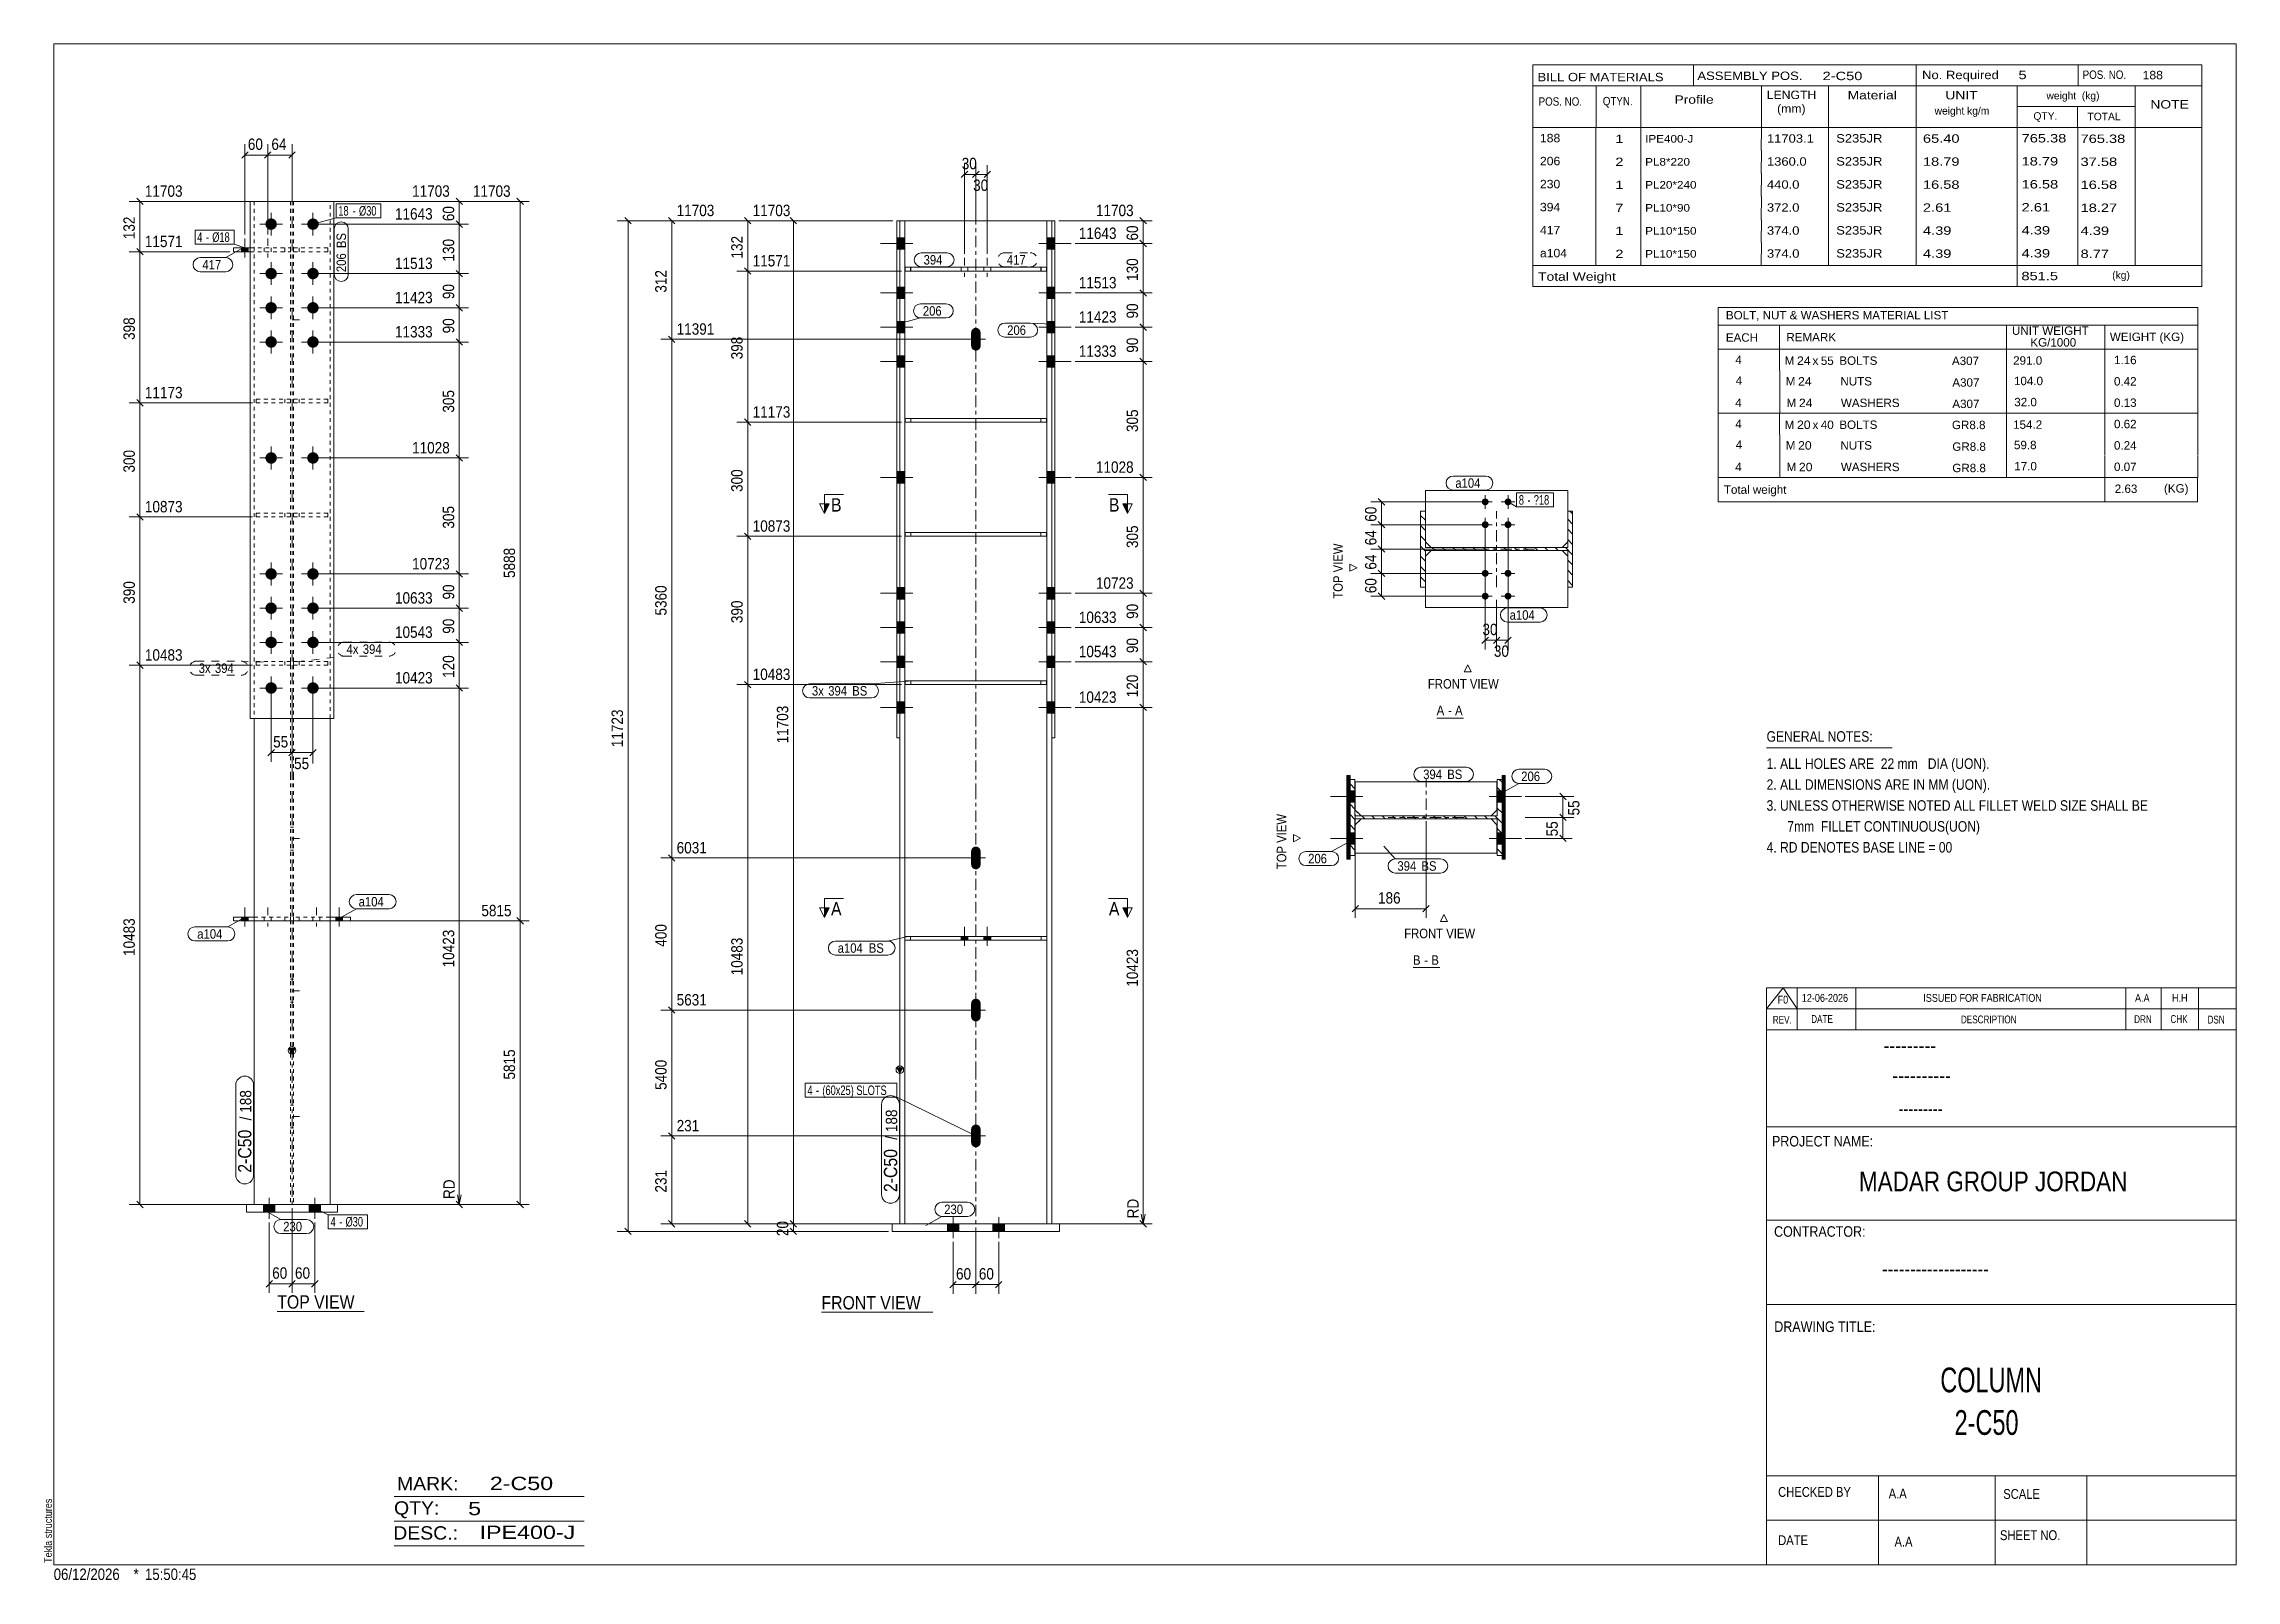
# Model space of a CAD drawing. Header units: millimetres. Extents: x 2 to 579, y 1 to 405.
import ezdxf

# ---------------------------------------------------------------- set-up
doc = ezdxf.new("R2010")
doc.units = ezdxf.units.MM
for name, pattern in [('XKITLINE00', [0]), ('XKITLINE01', [4, 1, -1, 1, -1]), ('XKITLINE02', [4, 2, -2]), ('XKITLINE03', [6, 3, -1, 1, -1])]:
    doc.linetypes.add(name, pattern=pattern)
for name, color, linetype, lineweight in [('Bolt', 3, 'Continuous', 0), ('BoltMark', 7, 'Continuous', 0), ('Dimensions', 7, 'Continuous', 0), ('DrawingSheet', 5, 'Continuous', 0), ('OtherObjectType', 7, 'Continuous', 0), ('Part', 2, 'Continuous', 0), ('PartMark', 7, 'Continuous', 0), ('Section', 6, 'Continuous', 0)]:
    doc.layers.add(name, color=color, linetype=linetype, lineweight=lineweight)
doc.styles.add('@ARIAL_UNICODE_MS_BOLD', font='ARIAL.TTF')
doc.styles.add('ARIAL', font='ARIAL.TTF')
doc.styles.add('ARIAL_NARROW', font='ARIALN.TTF')
doc.styles.add('COMIC_SANS_MS_BOLD', font='COMICBD.TTF')
doc.styles.add('SWIS721_EX_BT', font='ARIAL.TTF')
doc.styles.add('SWISSE', font='ARIAL.TTF')

# ---------------------------------------------------------------- blocks, each defined once
blk = doc.blocks.new('*A1')
at = {"layer": 'Part', "color": 7, "linetype": 'XKITLINE00', "lineweight": 0}
for p, q in [((365.79, 279.7), (364.49, 281)), ((365.79, 277.01), (364.49, 278.31)), ((404.49, 278.72), (403.19, 280.02)), ((404.49, 276.02), (403.19, 277.32)), ((404.49, 281.41), (403.76, 282.14)), ((365.79, 274.31), (364.49, 275.61)), ((365.79, 271.62), (364.49, 272.92)), ((368.36, 271.74), (367.56, 272.54)), ((371.06, 271.74), (370.26, 272.54)), ((373.75, 271.74), (372.95, 272.54)), ((376.44, 271.74), (375.64, 272.54)), ((379.14, 271.74), (378.34, 272.54)), ((381.83, 271.74), (381.03, 272.54)), ((384.53, 271.74), (383.73, 272.54)), ((387.22, 271.74), (386.42, 272.54)), ((389.91, 271.74), (389.11, 272.54)), ((392.61, 271.74), (391.81, 272.54)), ((395.3, 271.74), (394.5, 272.54)), ((398, 271.74), (397.2, 272.54)), ((400.69, 271.74), (399.89, 272.54)), ((404.49, 270.63), (402.59, 272.54)), ((404.49, 273.33), (403.19, 274.63)), ((365.79, 268.92), (364.49, 270.22)), ((365.79, 266.23), (364.49, 267.53)), ((404.49, 267.94), (403.19, 269.24)), ((404.49, 265.25), (403.19, 266.55)), ((365.79, 263.54), (364.49, 264.84)), ((364.49, 262.14), (364.49, 262.14)), ((364.49, 262.14), (364.49, 262.14)), ((404.49, 262.55), (403.19, 263.85))]:
    blk.add_line(p, q, dxfattribs=at)
blk = doc.blocks.new('*A2')
at = {"layer": 'Part', "color": 7, "linetype": 'XKITLINE00', "lineweight": 0}
for p, q in [((347.23, 209.1), (345.93, 210.4)), ((347.23, 206.41), (345.93, 207.71)), ((385.93, 208.12), (384.63, 209.42)), ((385.93, 210.81), (385.2, 211.54)), ((347.23, 203.72), (345.93, 205.02)), ((347.23, 201.02), (345.93, 202.32)), ((349.81, 201.14), (349.01, 201.94)), ((352.5, 201.14), (351.7, 201.94)), ((355.19, 201.14), (354.39, 201.94)), ((357.89, 201.14), (357.09, 201.94)), ((360.58, 201.14), (359.78, 201.94)), ((363.28, 201.14), (362.48, 201.94)), ((365.97, 201.14), (365.17, 201.94)), ((368.66, 201.14), (367.86, 201.94)), ((371.36, 201.14), (370.56, 201.94)), ((374.05, 201.14), (373.25, 201.94)), ((376.75, 201.14), (375.95, 201.94)), ((379.44, 201.14), (378.64, 201.94)), ((382.13, 201.14), (381.33, 201.94)), ((385.93, 200.04), (384.03, 201.94)), ((385.93, 205.43), (384.63, 206.73)), ((385.93, 202.73), (384.63, 204.03)), ((347.23, 198.33), (345.93, 199.63)), ((347.23, 195.63), (345.93, 196.93)), ((385.93, 197.34), (384.63, 198.64)), ((347.23, 192.94), (345.93, 194.24)), ((345.93, 191.54), (345.93, 191.54)), ((345.93, 191.54), (345.93, 191.54)), ((385.93, 194.65), (384.63, 195.95)), ((385.93, 191.96), (384.63, 193.26))]:
    blk.add_line(p, q, dxfattribs=at)
blk = doc.blocks.new('*A3')
at = {"layer": 'Part', "color": 7, "linetype": 'XKITLINE00', "lineweight": 0}
for p, q in [((386.17, 212.54), (385.93, 212.31)), ((386.27, 212.54), (385.93, 212.2)), ((386.38, 212.54), (385.93, 212.1)), ((386.49, 212.54), (385.93, 211.99)), ((386.6, 212.54), (385.93, 211.88)), ((386.71, 212.54), (385.93, 211.77)), ((386.73, 212.47), (385.93, 211.67)), ((386.73, 212.36), (385.93, 211.56)), ((386.73, 212.25), (385.93, 211.45)), ((386.73, 212.14), (385.93, 211.34)), ((386.73, 212.04), (385.93, 211.24)), ((386.73, 211.93), (385.93, 211.13)), ((386.73, 211.82), (385.93, 211.02)), ((386.73, 211.71), (385.93, 210.91)), ((386.73, 211.6), (385.93, 210.8)), ((386.73, 211.5), (385.93, 210.7)), ((386.73, 211.39), (385.93, 210.59)), ((386.73, 211.28), (385.93, 210.48)), ((386.73, 211.17), (385.93, 210.37)), ((386.73, 211.07), (385.93, 210.27)), ((386.73, 210.96), (385.93, 210.16)), ((386.73, 210.85), (385.93, 210.05)), ((386.73, 210.74), (385.93, 209.94)), ((386.73, 210.63), (385.93, 209.83)), ((386.73, 210.53), (385.93, 209.73)), ((386.73, 210.42), (385.93, 209.62)), ((386.73, 210.31), (385.93, 209.51)), ((386.73, 210.2), (385.93, 209.4)), ((386.73, 210.1), (385.93, 209.3)), ((386.73, 209.99), (385.93, 209.19)), ((386.73, 209.88), (385.93, 209.08)), ((386.73, 209.77), (385.93, 208.97)), ((386.73, 209.66), (385.93, 208.86)), ((386.73, 209.56), (385.93, 208.76)), ((386.73, 209.45), (385.93, 208.65)), ((386.73, 209.34), (385.93, 208.54)), ((386.73, 209.23), (385.93, 208.43)), ((386.73, 209.13), (385.93, 208.33)), ((386.73, 209.02), (385.93, 208.22)), ((386.73, 208.91), (385.93, 208.11)), ((386.73, 208.8), (385.93, 208)), ((386.73, 208.69), (385.93, 207.89)), ((386.73, 208.59), (385.93, 207.79)), ((386.73, 208.48), (385.93, 207.68)), ((386.73, 208.37), (385.93, 207.57)), ((386.73, 208.26), (385.93, 207.46)), ((386.73, 208.16), (385.93, 207.36)), ((386.73, 208.05), (385.93, 207.25)), ((386.73, 207.94), (385.93, 207.14)), ((386.73, 207.83), (385.93, 207.03)), ((386.73, 207.72), (385.93, 206.92)), ((386.73, 207.62), (385.93, 206.82)), ((386.06, 212.54), (385.94, 212.42)), ((386.73, 207.51), (385.93, 206.71)), ((386.73, 207.4), (385.93, 206.6)), ((386.73, 207.29), (385.93, 206.49)), ((386.73, 207.19), (385.93, 206.39)), ((386.73, 207.08), (385.93, 206.28)), ((386.73, 206.97), (385.93, 206.17)), ((386.73, 206.86), (385.93, 206.06)), ((386.73, 206.75), (385.93, 205.95)), ((386.73, 206.65), (385.93, 205.85)), ((386.73, 206.54), (385.93, 205.74)), ((386.73, 206.43), (385.93, 205.63)), ((386.73, 206.32), (385.93, 205.52)), ((386.73, 206.22), (385.93, 205.42)), ((386.73, 206.11), (385.93, 205.31)), ((386.73, 206), (385.93, 205.2)), ((386.73, 205.89), (385.93, 205.09)), ((386.73, 205.78), (385.93, 204.98)), ((386.73, 205.68), (385.93, 204.88)), ((386.73, 205.57), (385.93, 204.77)), ((386.73, 205.46), (385.93, 204.66)), ((386.73, 205.35), (385.93, 204.55)), ((386.73, 205.25), (385.93, 204.45)), ((386.73, 205.14), (385.93, 204.34)), ((386.73, 205.03), (385.93, 204.23)), ((386.73, 204.92), (385.93, 204.12)), ((386.73, 204.82), (385.93, 204.02)), ((386.73, 204.71), (385.93, 203.91)), ((386.73, 204.6), (385.93, 203.8)), ((386.73, 204.49), (385.93, 203.69)), ((386.73, 204.38), (385.93, 203.58)), ((386.73, 204.28), (385.93, 203.48)), ((386.73, 204.17), (385.93, 203.37)), ((386.73, 204.06), (385.93, 203.26)), ((386.73, 203.95), (385.93, 203.15)), ((386.73, 203.85), (385.93, 203.05)), ((386.73, 203.74), (385.93, 202.94)), ((386.73, 203.63), (385.93, 202.83)), ((386.73, 203.52), (385.93, 202.72)), ((386.73, 203.41), (385.93, 202.61)), ((386.73, 203.31), (385.93, 202.51)), ((386.73, 203.2), (385.93, 202.4)), ((386.73, 203.09), (385.93, 202.29)), ((386.73, 202.98), (385.93, 202.18)), ((386.73, 202.88), (385.93, 202.08)), ((386.73, 202.77), (385.93, 201.97)), ((386.73, 202.66), (385.93, 201.86)), ((386.73, 202.55), (385.93, 201.75)), ((386.73, 202.44), (385.93, 201.64)), ((386.73, 202.34), (385.93, 201.54)), ((386.73, 202.23), (385.93, 201.43)), ((386.73, 202.12), (385.93, 201.32)), ((386.73, 202.01), (385.93, 201.21)), ((386.73, 201.91), (385.93, 201.11)), ((386.73, 201.8), (385.93, 201)), ((386.73, 201.69), (385.93, 200.89)), ((386.73, 201.58), (385.93, 200.78)), ((386.73, 201.47), (385.93, 200.67)), ((386.73, 201.37), (385.93, 200.57)), ((386.73, 201.26), (385.93, 200.46)), ((386.73, 201.15), (385.93, 200.35)), ((386.73, 201.04), (385.93, 200.24)), ((386.73, 200.94), (385.93, 200.14)), ((386.73, 200.83), (385.93, 200.03)), ((386.73, 200.72), (385.93, 199.92)), ((386.73, 200.61), (385.93, 199.81)), ((386.73, 200.5), (385.93, 199.7)), ((386.73, 200.4), (385.93, 199.6)), ((386.73, 200.29), (385.93, 199.49)), ((386.73, 200.18), (385.93, 199.38)), ((386.73, 200.07), (385.93, 199.27)), ((386.73, 199.97), (385.93, 199.17)), ((386.73, 199.86), (385.93, 199.06)), ((386.73, 199.75), (385.93, 198.95)), ((386.73, 199.64), (385.93, 198.84)), ((386.73, 199.53), (385.93, 198.73)), ((386.73, 199.43), (385.93, 198.63)), ((386.73, 199.32), (385.93, 198.52)), ((386.73, 199.21), (385.93, 198.41)), ((386.73, 199.1), (385.93, 198.3)), ((386.73, 199), (385.93, 198.2)), ((386.73, 198.89), (385.93, 198.09)), ((386.73, 198.78), (385.93, 197.98)), ((386.73, 198.67), (385.93, 197.87)), ((386.73, 198.56), (385.93, 197.76)), ((386.73, 198.46), (385.93, 197.66)), ((386.73, 198.35), (385.93, 197.55)), ((386.73, 198.24), (385.93, 197.44)), ((386.73, 198.13), (385.93, 197.33)), ((386.73, 198.03), (385.93, 197.23)), ((386.73, 197.92), (385.93, 197.12)), ((386.73, 197.81), (385.93, 197.01)), ((386.73, 197.7), (385.93, 196.9)), ((386.73, 197.59), (385.93, 196.79)), ((386.73, 197.49), (385.93, 196.69)), ((386.73, 197.38), (385.93, 196.58)), ((386.73, 197.27), (385.93, 196.47)), ((386.73, 197.16), (385.93, 196.36)), ((386.73, 197.06), (385.93, 196.26)), ((386.73, 196.95), (385.93, 196.15)), ((386.73, 196.84), (385.93, 196.04)), ((386.73, 196.73), (385.93, 195.93)), ((386.73, 196.63), (385.93, 195.83)), ((386.73, 196.52), (385.93, 195.72)), ((386.73, 196.41), (385.93, 195.61)), ((386.73, 196.3), (385.93, 195.5)), ((386.73, 196.19), (385.93, 195.39)), ((386.73, 196.09), (385.93, 195.29)), ((386.73, 195.98), (385.93, 195.18)), ((386.73, 195.87), (385.93, 195.07)), ((386.73, 195.76), (385.93, 194.96)), ((386.73, 195.66), (385.93, 194.86)), ((386.73, 195.55), (385.93, 194.75)), ((386.73, 195.44), (385.93, 194.64)), ((386.73, 195.33), (385.93, 194.53)), ((386.73, 195.22), (385.93, 194.42)), ((386.73, 195.12), (385.93, 194.32)), ((386.73, 195.01), (385.93, 194.21)), ((386.73, 194.9), (385.93, 194.1)), ((386.73, 194.79), (385.93, 193.99)), ((386.73, 194.69), (385.93, 193.89)), ((386.73, 194.58), (385.93, 193.78)), ((386.73, 194.47), (385.93, 193.67)), ((386.73, 194.36), (385.93, 193.56)), ((386.73, 194.25), (385.93, 193.45)), ((386.73, 194.15), (385.93, 193.35)), ((386.73, 194.04), (385.93, 193.24)), ((386.73, 193.93), (385.93, 193.13)), ((386.73, 193.82), (385.93, 193.02)), ((386.73, 193.72), (385.93, 192.92)), ((386.73, 193.61), (385.93, 192.81)), ((386.73, 193.5), (385.93, 192.7)), ((386.73, 193.39), (385.93, 192.59)), ((386.73, 193.28), (385.93, 192.48)), ((386.73, 193.18), (385.93, 192.38)), ((386.73, 193.07), (385.93, 192.27)), ((386.73, 192.96), (385.93, 192.16)), ((386.73, 192.85), (385.93, 192.05)), ((386.73, 192.75), (385.93, 191.95)), ((386.73, 192.64), (385.93, 191.84)), ((386.73, 192.53), (385.93, 191.73)), ((386.73, 192.42), (385.93, 191.62)), ((386.73, 192.31), (385.93, 191.51)), ((386.73, 192.21), (385.93, 191.41)), ((386.73, 192.1), (385.93, 191.3)), ((386.73, 191.99), (385.93, 191.19)), ((386.73, 191.88), (385.93, 191.08)), ((386.73, 191.78), (385.93, 190.98)), ((386.73, 191.67), (385.93, 190.87)), ((386.73, 191.56), (385.93, 190.76)), ((386.73, 191.45), (385.93, 190.65)), ((386.73, 191.34), (385.93, 190.54)), ((385.93, 190.54), (385.93, 190.54)), ((386.73, 191.24), (386.04, 190.54)), ((386.73, 191.13), (386.15, 190.54)), ((386.73, 191.02), (386.26, 190.54)), ((386.73, 190.91), (386.37, 190.54)), ((386.73, 190.81), (386.47, 190.54)), ((386.73, 190.7), (386.58, 190.54)), ((386.7, 190.56), (386.69, 190.54))]:
    blk.add_line(p, q, dxfattribs=at)
blk = doc.blocks.new('*A4')
at = {"layer": 'Part', "color": 7, "linetype": 'XKITLINE00', "lineweight": 0}
for p, q in [((345.37, 212.54), (345.13, 212.31)), ((345.47, 212.54), (345.13, 212.2)), ((345.58, 212.54), (345.13, 212.1)), ((345.69, 212.54), (345.13, 211.99)), ((345.8, 212.54), (345.13, 211.88)), ((345.91, 212.54), (345.13, 211.77)), ((345.93, 212.47), (345.13, 211.67)), ((345.93, 212.36), (345.13, 211.56)), ((345.93, 212.25), (345.13, 211.45)), ((345.93, 212.14), (345.13, 211.34)), ((345.93, 212.04), (345.13, 211.24)), ((345.93, 211.93), (345.13, 211.13)), ((345.93, 211.82), (345.13, 211.02)), ((345.93, 211.71), (345.13, 210.91)), ((345.93, 211.6), (345.13, 210.8)), ((345.93, 211.5), (345.13, 210.7)), ((345.93, 211.39), (345.13, 210.59)), ((345.93, 211.28), (345.13, 210.48)), ((345.93, 211.17), (345.13, 210.37)), ((345.93, 211.07), (345.13, 210.27)), ((345.93, 210.96), (345.13, 210.16)), ((345.93, 210.85), (345.13, 210.05)), ((345.93, 210.74), (345.13, 209.94)), ((345.93, 210.63), (345.13, 209.83)), ((345.93, 210.53), (345.13, 209.73)), ((345.93, 210.42), (345.13, 209.62)), ((345.93, 210.31), (345.13, 209.51)), ((345.93, 210.2), (345.13, 209.4)), ((345.93, 210.1), (345.13, 209.3)), ((345.93, 209.99), (345.13, 209.19)), ((345.93, 209.88), (345.13, 209.08)), ((345.93, 209.77), (345.13, 208.97)), ((345.93, 209.66), (345.13, 208.86)), ((345.93, 209.56), (345.13, 208.76)), ((345.93, 209.45), (345.13, 208.65)), ((345.93, 209.34), (345.13, 208.54)), ((345.93, 209.23), (345.13, 208.43)), ((345.93, 209.13), (345.13, 208.33)), ((345.93, 209.02), (345.13, 208.22)), ((345.93, 208.91), (345.13, 208.11)), ((345.93, 208.8), (345.13, 208)), ((345.93, 208.69), (345.13, 207.89)), ((345.93, 208.59), (345.13, 207.79)), ((345.93, 208.48), (345.13, 207.68)), ((345.93, 208.37), (345.13, 207.57)), ((345.93, 208.26), (345.13, 207.46)), ((345.93, 208.16), (345.13, 207.36)), ((345.93, 208.05), (345.13, 207.25)), ((345.93, 207.94), (345.13, 207.14)), ((345.93, 207.83), (345.13, 207.03)), ((345.93, 207.72), (345.13, 206.92)), ((345.93, 207.62), (345.13, 206.82)), ((345.26, 212.54), (345.14, 212.42)), ((345.93, 207.51), (345.13, 206.71)), ((345.93, 207.4), (345.13, 206.6)), ((345.93, 207.29), (345.13, 206.49)), ((345.93, 207.19), (345.13, 206.39)), ((345.93, 207.08), (345.13, 206.28)), ((345.93, 206.97), (345.13, 206.17)), ((345.93, 206.86), (345.13, 206.06)), ((345.93, 206.75), (345.13, 205.95)), ((345.93, 206.65), (345.13, 205.85)), ((345.93, 206.54), (345.13, 205.74)), ((345.93, 206.43), (345.13, 205.63)), ((345.93, 206.32), (345.13, 205.52)), ((345.93, 206.22), (345.13, 205.42)), ((345.93, 206.11), (345.13, 205.31)), ((345.93, 206), (345.13, 205.2)), ((345.93, 205.89), (345.13, 205.09)), ((345.93, 205.78), (345.13, 204.98)), ((345.93, 205.68), (345.13, 204.88)), ((345.93, 205.57), (345.13, 204.77)), ((345.93, 205.46), (345.13, 204.66)), ((345.93, 205.35), (345.13, 204.55)), ((345.93, 205.25), (345.13, 204.45)), ((345.93, 205.14), (345.13, 204.34)), ((345.93, 205.03), (345.13, 204.23)), ((345.93, 204.92), (345.13, 204.12)), ((345.93, 204.82), (345.13, 204.02)), ((345.93, 204.71), (345.13, 203.91)), ((345.93, 204.6), (345.13, 203.8)), ((345.93, 204.49), (345.13, 203.69)), ((345.93, 204.38), (345.13, 203.58)), ((345.93, 204.28), (345.13, 203.48)), ((345.93, 204.17), (345.13, 203.37)), ((345.93, 204.06), (345.13, 203.26)), ((345.93, 203.95), (345.13, 203.15)), ((345.93, 203.85), (345.13, 203.05)), ((345.93, 203.74), (345.13, 202.94)), ((345.93, 203.63), (345.13, 202.83)), ((345.93, 203.52), (345.13, 202.72)), ((345.93, 203.41), (345.13, 202.61)), ((345.93, 203.31), (345.13, 202.51)), ((345.93, 203.2), (345.13, 202.4)), ((345.93, 203.09), (345.13, 202.29)), ((345.93, 202.98), (345.13, 202.18)), ((345.93, 202.88), (345.13, 202.08)), ((345.93, 202.77), (345.13, 201.97)), ((345.93, 202.66), (345.13, 201.86)), ((345.93, 202.55), (345.13, 201.75)), ((345.93, 202.44), (345.13, 201.64)), ((345.93, 202.34), (345.13, 201.54)), ((345.93, 202.23), (345.13, 201.43)), ((345.93, 202.12), (345.13, 201.32)), ((345.93, 202.01), (345.13, 201.21)), ((345.93, 201.91), (345.13, 201.11)), ((345.93, 201.8), (345.13, 201)), ((345.93, 201.69), (345.13, 200.89)), ((345.93, 201.58), (345.13, 200.78)), ((345.93, 201.47), (345.13, 200.67)), ((345.93, 201.37), (345.13, 200.57)), ((345.93, 201.26), (345.13, 200.46)), ((345.93, 201.15), (345.13, 200.35)), ((345.93, 201.04), (345.13, 200.24)), ((345.93, 200.94), (345.13, 200.14)), ((345.93, 200.83), (345.13, 200.03)), ((345.93, 200.72), (345.13, 199.92)), ((345.93, 200.61), (345.13, 199.81)), ((345.93, 200.5), (345.13, 199.7)), ((345.93, 200.4), (345.13, 199.6)), ((345.93, 200.29), (345.13, 199.49)), ((345.93, 200.18), (345.13, 199.38)), ((345.93, 200.07), (345.13, 199.27)), ((345.93, 199.97), (345.13, 199.17)), ((345.93, 199.86), (345.13, 199.06)), ((345.93, 199.75), (345.13, 198.95)), ((345.93, 199.64), (345.13, 198.84)), ((345.93, 199.53), (345.13, 198.73)), ((345.93, 199.43), (345.13, 198.63)), ((345.93, 199.32), (345.13, 198.52)), ((345.93, 199.21), (345.13, 198.41)), ((345.93, 199.1), (345.13, 198.3)), ((345.93, 199), (345.13, 198.2)), ((345.93, 198.89), (345.13, 198.09)), ((345.93, 198.78), (345.13, 197.98)), ((345.93, 198.67), (345.13, 197.87)), ((345.93, 198.56), (345.13, 197.76)), ((345.93, 198.46), (345.13, 197.66)), ((345.93, 198.35), (345.13, 197.55)), ((345.93, 198.24), (345.13, 197.44)), ((345.93, 198.13), (345.13, 197.33)), ((345.93, 198.03), (345.13, 197.23)), ((345.93, 197.92), (345.13, 197.12)), ((345.93, 197.81), (345.13, 197.01)), ((345.93, 197.7), (345.13, 196.9)), ((345.93, 197.59), (345.13, 196.79)), ((345.93, 197.49), (345.13, 196.69)), ((345.93, 197.38), (345.13, 196.58)), ((345.93, 197.27), (345.13, 196.47)), ((345.93, 197.16), (345.13, 196.36)), ((345.93, 197.06), (345.13, 196.26)), ((345.93, 196.95), (345.13, 196.15)), ((345.93, 196.84), (345.13, 196.04)), ((345.93, 196.73), (345.13, 195.93)), ((345.93, 196.63), (345.13, 195.83)), ((345.93, 196.52), (345.13, 195.72)), ((345.93, 196.41), (345.13, 195.61)), ((345.93, 196.3), (345.13, 195.5)), ((345.93, 196.19), (345.13, 195.39)), ((345.93, 196.09), (345.13, 195.29)), ((345.93, 195.98), (345.13, 195.18)), ((345.93, 195.87), (345.13, 195.07)), ((345.93, 195.76), (345.13, 194.96)), ((345.93, 195.66), (345.13, 194.86)), ((345.93, 195.55), (345.13, 194.75)), ((345.93, 195.44), (345.13, 194.64)), ((345.93, 195.33), (345.13, 194.53)), ((345.93, 195.22), (345.13, 194.42)), ((345.93, 195.12), (345.13, 194.32)), ((345.93, 195.01), (345.13, 194.21)), ((345.93, 194.9), (345.13, 194.1)), ((345.93, 194.79), (345.13, 193.99)), ((345.93, 194.69), (345.13, 193.89)), ((345.93, 194.58), (345.13, 193.78)), ((345.93, 194.47), (345.13, 193.67)), ((345.93, 194.36), (345.13, 193.56)), ((345.93, 194.25), (345.13, 193.45)), ((345.93, 194.15), (345.13, 193.35)), ((345.93, 194.04), (345.13, 193.24)), ((345.93, 193.93), (345.13, 193.13)), ((345.93, 193.82), (345.13, 193.02)), ((345.93, 193.72), (345.13, 192.92)), ((345.93, 193.61), (345.13, 192.81)), ((345.93, 193.5), (345.13, 192.7)), ((345.93, 193.39), (345.13, 192.59)), ((345.93, 193.28), (345.13, 192.48)), ((345.93, 193.18), (345.13, 192.38)), ((345.93, 193.07), (345.13, 192.27)), ((345.93, 192.96), (345.13, 192.16)), ((345.93, 192.85), (345.13, 192.05)), ((345.93, 192.75), (345.13, 191.95)), ((345.93, 192.64), (345.13, 191.84)), ((345.93, 192.53), (345.13, 191.73)), ((345.93, 192.42), (345.13, 191.62)), ((345.93, 192.31), (345.13, 191.51)), ((345.93, 192.21), (345.13, 191.41)), ((345.93, 192.1), (345.13, 191.3)), ((345.93, 191.99), (345.13, 191.19)), ((345.93, 191.88), (345.13, 191.08)), ((345.93, 191.78), (345.13, 190.98)), ((345.93, 191.67), (345.13, 190.87)), ((345.93, 191.56), (345.13, 190.76)), ((345.93, 191.45), (345.13, 190.65)), ((345.93, 191.34), (345.13, 190.54)), ((345.13, 190.54), (345.13, 190.54)), ((345.93, 191.24), (345.24, 190.54)), ((345.93, 191.13), (345.35, 190.54)), ((345.93, 191.02), (345.46, 190.54)), ((345.93, 190.91), (345.57, 190.54)), ((345.93, 190.81), (345.67, 190.54)), ((345.93, 190.7), (345.78, 190.54)), ((345.9, 190.56), (345.89, 190.54))]:
    blk.add_line(p, q, dxfattribs=at)
blk = doc.blocks.new('*A5')
at = {"layer": 'Bolt'}
for points in [[(247.53, 324.31), (247.05, 324.41), (246.65, 324.68), (246.38, 325.08), (246.28, 325.56), (246.28, 329.06), (246.38, 329.54), (246.65, 329.94), (247.05, 330.22), (247.53, 330.31), (248.01, 330.22), (248.42, 329.94), (248.69, 329.54), (248.78, 329.06), (248.78, 325.56), (248.69, 325.08), (248.42, 324.68), (248.01, 324.41)], [(247.53, 187.89), (247.05, 187.99), (246.65, 188.26), (246.38, 188.66), (246.28, 189.14), (246.28, 192.64), (246.38, 193.12), (246.65, 193.53), (247.05, 193.8), (247.53, 193.89), (248.01, 193.8), (248.42, 193.53), (248.69, 193.12), (248.78, 192.64), (248.78, 189.14), (248.69, 188.66), (248.42, 188.26), (248.01, 187.99)], [(247.53, 147.89), (247.05, 147.99), (246.65, 148.26), (246.38, 148.66), (246.28, 149.14), (246.28, 152.64), (246.38, 153.12), (246.65, 153.53), (247.05, 153.8), (247.53, 153.89), (248.01, 153.8), (248.42, 153.53), (248.69, 153.12), (248.78, 152.64), (248.78, 149.14), (248.69, 148.66), (248.42, 148.26), (248.01, 147.99)], [(247.53, 114.79), (247.05, 114.89), (246.65, 115.16), (246.38, 115.56), (246.28, 116.04), (246.28, 119.54), (246.38, 120.02), (246.65, 120.43), (247.05, 120.7), (247.53, 120.79), (248.01, 120.7), (248.42, 120.43), (248.69, 120.02), (248.78, 119.54), (248.78, 116.04), (248.69, 115.56), (248.42, 115.16), (248.01, 114.89)]]:
    blk.add_hatch(color=3, dxfattribs=at).paths.add_polyline_path(points, flags=17)
at = {"layer": 'Bolt', "color": 3, "linetype": 'XKITLINE00', "lineweight": 0}
for p, q in [((247.53, 329.81), (247.53, 324.81)), ((245.03, 327.31), (250.03, 327.31)), ((245.03, 190.89), (250.03, 190.89)), ((247.53, 193.39), (247.53, 188.39)), ((245.03, 150.89), (250.03, 150.89)), ((247.53, 153.39), (247.53, 148.39)), ((245.03, 117.79), (250.03, 117.79)), ((247.53, 120.29), (247.53, 115.29))]:
    blk.add_line(p, q, dxfattribs=at)
blk = doc.blocks.new('*A6')
at = {"layer": 'Bolt'}
for points in [[(243.03, 94.67), (243.03, 92.67), (240.03, 92.67), (240.03, 94.67)], [(243.03, 94.67), (243.03, 92.67), (240.03, 92.67), (240.03, 94.67)], [(255.03, 94.67), (255.03, 92.67), (252.03, 92.67), (252.03, 94.67)], [(255.03, 94.67), (255.03, 92.67), (252.03, 92.67), (252.03, 94.67)]]:
    blk.add_hatch(color=3, dxfattribs=at).paths.add_polyline_path(points, flags=17)
at = {"layer": 'Bolt', "color": 3, "linetype": 'XKITLINE00', "lineweight": 0}
for p, q in [((240.03, 94.67), (240.03, 92.67)), ((240.03, 94.67), (240.03, 92.67)), ((241.53, 96.42), (241.53, 90.92)), ((241.53, 96.42), (241.53, 90.92)), ((243.03, 94.67), (243.03, 92.67)), ((243.03, 94.67), (243.03, 92.67)), ((252.03, 94.67), (252.03, 92.67)), ((252.03, 94.67), (252.03, 92.67)), ((253.53, 96.42), (253.53, 90.92)), ((253.53, 96.42), (253.53, 90.92)), ((255.03, 94.67), (255.03, 92.67)), ((255.03, 94.67), (255.03, 92.67))]:
    blk.add_line(p, q, dxfattribs=at)
blk = doc.blocks.new('*A7')
at = {"layer": 'Bolt'}
for points in [[(267.53, 350.99), (266.23, 350.99), (266.23, 353.99), (267.53, 353.99)], [(267.53, 350.99), (266.23, 350.99), (266.23, 353.99), (267.53, 353.99)], [(268.33, 350.99), (267.53, 350.99), (267.53, 353.99), (268.33, 353.99)], [(268.33, 350.99), (267.53, 350.99), (267.53, 353.99), (268.33, 353.99)], [(267.53, 337.99), (266.23, 337.99), (266.23, 340.99), (267.53, 340.99)], [(267.53, 337.99), (266.23, 337.99), (266.23, 340.99), (267.53, 340.99)], [(268.33, 337.99), (267.53, 337.99), (267.53, 340.99), (268.33, 340.99)], [(268.33, 337.99), (267.53, 337.99), (267.53, 340.99), (268.33, 340.99)], [(267.53, 328.99), (266.23, 328.99), (266.23, 331.99), (267.53, 331.99)], [(267.53, 328.99), (266.23, 328.99), (266.23, 331.99), (267.53, 331.99)], [(268.33, 328.99), (267.53, 328.99), (267.53, 331.99), (268.33, 331.99)], [(268.33, 328.99), (267.53, 328.99), (267.53, 331.99), (268.33, 331.99)], [(267.53, 319.99), (266.23, 319.99), (266.23, 322.99), (267.53, 322.99)], [(267.53, 319.99), (266.23, 319.99), (266.23, 322.99), (267.53, 322.99)], [(268.33, 319.99), (267.53, 319.99), (267.53, 322.99), (268.33, 322.99)], [(268.33, 319.99), (267.53, 319.99), (267.53, 322.99), (268.33, 322.99)], [(267.53, 289.49), (266.23, 289.49), (266.23, 292.49), (267.53, 292.49)], [(267.53, 289.49), (266.23, 289.49), (266.23, 292.49), (267.53, 292.49)], [(268.33, 289.49), (267.53, 289.49), (267.53, 292.49), (268.33, 292.49)], [(268.33, 289.49), (267.53, 289.49), (267.53, 292.49), (268.33, 292.49)], [(267.53, 258.99), (266.23, 258.99), (266.23, 261.99), (267.53, 261.99)], [(267.53, 258.99), (266.23, 258.99), (266.23, 261.99), (267.53, 261.99)], [(268.33, 258.99), (267.53, 258.99), (267.53, 261.99), (268.33, 261.99)], [(268.33, 258.99), (267.53, 258.99), (267.53, 261.99), (268.33, 261.99)], [(267.53, 249.99), (266.23, 249.99), (266.23, 252.99), (267.53, 252.99)], [(267.53, 249.99), (266.23, 249.99), (266.23, 252.99), (267.53, 252.99)], [(268.33, 249.99), (267.53, 249.99), (267.53, 252.99), (268.33, 252.99)], [(268.33, 249.99), (267.53, 249.99), (267.53, 252.99), (268.33, 252.99)], [(267.53, 240.99), (266.23, 240.99), (266.23, 243.99), (267.53, 243.99)], [(267.53, 240.99), (266.23, 240.99), (266.23, 243.99), (267.53, 243.99)], [(268.33, 240.99), (267.53, 240.99), (267.53, 243.99), (268.33, 243.99)], [(268.33, 240.99), (267.53, 240.99), (267.53, 243.99), (268.33, 243.99)], [(267.53, 228.99), (266.23, 228.99), (266.23, 231.99), (267.53, 231.99)], [(267.53, 228.99), (266.23, 228.99), (266.23, 231.99), (267.53, 231.99)], [(268.33, 228.99), (267.53, 228.99), (267.53, 231.99), (268.33, 231.99)], [(268.33, 228.99), (267.53, 228.99), (267.53, 231.99), (268.33, 231.99)]]:
    blk.add_hatch(color=3, dxfattribs=at).paths.add_polyline_path(points, flags=17)
at = {"layer": 'Bolt', "color": 3, "linetype": 'XKITLINE00', "lineweight": 0}
for p, q in [((264.13, 352.49), (272.63, 352.49)), ((264.13, 352.49), (272.63, 352.49)), ((266.23, 353.99), (267.53, 353.99)), ((266.23, 353.99), (267.53, 353.99)), ((267.53, 353.99), (268.33, 353.99)), ((267.53, 353.99), (268.33, 353.99)), ((266.23, 350.99), (267.53, 350.99)), ((266.23, 350.99), (267.53, 350.99)), ((267.53, 350.99), (268.33, 350.99)), ((267.53, 350.99), (268.33, 350.99)), ((266.23, 340.99), (267.53, 340.99)), ((266.23, 340.99), (267.53, 340.99)), ((267.53, 340.99), (268.33, 340.99)), ((267.53, 340.99), (268.33, 340.99)), ((264.13, 339.49), (272.63, 339.49)), ((264.13, 339.49), (272.63, 339.49)), ((266.23, 337.99), (267.53, 337.99)), ((266.23, 337.99), (267.53, 337.99)), ((267.53, 337.99), (268.33, 337.99)), ((267.53, 337.99), (268.33, 337.99)), ((264.13, 330.49), (272.63, 330.49)), ((264.13, 330.49), (272.63, 330.49)), ((266.23, 331.99), (267.53, 331.99)), ((266.23, 331.99), (267.53, 331.99)), ((266.23, 328.99), (267.53, 328.99)), ((266.23, 328.99), (267.53, 328.99)), ((267.53, 331.99), (268.33, 331.99)), ((267.53, 331.99), (268.33, 331.99)), ((267.53, 328.99), (268.33, 328.99)), ((267.53, 328.99), (268.33, 328.99)), ((266.23, 322.99), (267.53, 322.99)), ((266.23, 322.99), (267.53, 322.99)), ((267.53, 322.99), (268.33, 322.99)), ((267.53, 322.99), (268.33, 322.99)), ((264.13, 321.49), (272.63, 321.49)), ((264.13, 321.49), (272.63, 321.49)), ((266.23, 319.99), (267.53, 319.99)), ((266.23, 319.99), (267.53, 319.99)), ((267.53, 319.99), (268.33, 319.99)), ((267.53, 319.99), (268.33, 319.99)), ((264.13, 290.99), (272.63, 290.99)), ((264.13, 290.99), (272.63, 290.99)), ((266.23, 292.49), (267.53, 292.49)), ((266.23, 292.49), (267.53, 292.49)), ((266.23, 289.49), (267.53, 289.49)), ((266.23, 289.49), (267.53, 289.49)), ((267.53, 292.49), (268.33, 292.49)), ((267.53, 292.49), (268.33, 292.49)), ((267.53, 289.49), (268.33, 289.49)), ((267.53, 289.49), (268.33, 289.49)), ((264.13, 260.49), (272.63, 260.49)), ((264.13, 260.49), (272.63, 260.49)), ((266.23, 261.99), (267.53, 261.99)), ((266.23, 261.99), (267.53, 261.99)), ((267.53, 261.99), (268.33, 261.99)), ((267.53, 261.99), (268.33, 261.99)), ((266.23, 258.99), (267.53, 258.99)), ((266.23, 258.99), (267.53, 258.99)), ((267.53, 258.99), (268.33, 258.99)), ((267.53, 258.99), (268.33, 258.99)), ((264.13, 251.49), (272.63, 251.49)), ((264.13, 251.49), (272.63, 251.49)), ((266.23, 252.99), (267.53, 252.99)), ((266.23, 252.99), (267.53, 252.99)), ((266.23, 249.99), (267.53, 249.99)), ((266.23, 249.99), (267.53, 249.99)), ((267.53, 252.99), (268.33, 252.99)), ((267.53, 252.99), (268.33, 252.99)), ((267.53, 249.99), (268.33, 249.99)), ((267.53, 249.99), (268.33, 249.99)), ((264.13, 242.49), (272.63, 242.49)), ((264.13, 242.49), (272.63, 242.49)), ((266.23, 243.99), (267.53, 243.99)), ((266.23, 243.99), (267.53, 243.99)), ((267.53, 243.99), (268.33, 243.99)), ((267.53, 243.99), (268.33, 243.99)), ((266.23, 240.99), (267.53, 240.99)), ((266.23, 240.99), (267.53, 240.99)), ((267.53, 240.99), (268.33, 240.99)), ((267.53, 240.99), (268.33, 240.99)), ((266.23, 231.99), (267.53, 231.99)), ((266.23, 231.99), (267.53, 231.99)), ((267.53, 231.99), (268.33, 231.99)), ((267.53, 231.99), (268.33, 231.99)), ((264.13, 230.49), (272.63, 230.49)), ((264.13, 230.49), (272.63, 230.49)), ((266.23, 228.99), (267.53, 228.99)), ((266.23, 228.99), (267.53, 228.99)), ((267.53, 228.99), (268.33, 228.99)), ((267.53, 228.99), (268.33, 228.99))]:
    blk.add_line(p, q, dxfattribs=at)
blk = doc.blocks.new('*A8')
at = {"layer": 'Bolt'}
for points in [[(227.53, 350.99), (226.73, 350.99), (226.73, 353.99), (227.53, 353.99)], [(227.53, 350.99), (226.73, 350.99), (226.73, 353.99), (227.53, 353.99)], [(228.83, 350.99), (227.53, 350.99), (227.53, 353.99), (228.83, 353.99)], [(228.83, 350.99), (227.53, 350.99), (227.53, 353.99), (228.83, 353.99)], [(227.53, 337.99), (226.73, 337.99), (226.73, 340.99), (227.53, 340.99)], [(227.53, 337.99), (226.73, 337.99), (226.73, 340.99), (227.53, 340.99)], [(228.83, 337.99), (227.53, 337.99), (227.53, 340.99), (228.83, 340.99)], [(228.83, 337.99), (227.53, 337.99), (227.53, 340.99), (228.83, 340.99)], [(227.53, 328.99), (226.73, 328.99), (226.73, 331.99), (227.53, 331.99)], [(227.53, 328.99), (226.73, 328.99), (226.73, 331.99), (227.53, 331.99)], [(228.83, 328.99), (227.53, 328.99), (227.53, 331.99), (228.83, 331.99)], [(228.83, 328.99), (227.53, 328.99), (227.53, 331.99), (228.83, 331.99)], [(227.53, 319.99), (226.73, 319.99), (226.73, 322.99), (227.53, 322.99)], [(227.53, 319.99), (226.73, 319.99), (226.73, 322.99), (227.53, 322.99)], [(228.83, 319.99), (227.53, 319.99), (227.53, 322.99), (228.83, 322.99)], [(228.83, 319.99), (227.53, 319.99), (227.53, 322.99), (228.83, 322.99)], [(227.53, 289.49), (226.73, 289.49), (226.73, 292.49), (227.53, 292.49)], [(227.53, 289.49), (226.73, 289.49), (226.73, 292.49), (227.53, 292.49)], [(228.83, 289.49), (227.53, 289.49), (227.53, 292.49), (228.83, 292.49)], [(228.83, 289.49), (227.53, 289.49), (227.53, 292.49), (228.83, 292.49)], [(227.53, 258.99), (226.73, 258.99), (226.73, 261.99), (227.53, 261.99)], [(227.53, 258.99), (226.73, 258.99), (226.73, 261.99), (227.53, 261.99)], [(228.83, 258.99), (227.53, 258.99), (227.53, 261.99), (228.83, 261.99)], [(228.83, 258.99), (227.53, 258.99), (227.53, 261.99), (228.83, 261.99)], [(227.53, 249.99), (226.73, 249.99), (226.73, 252.99), (227.53, 252.99)], [(227.53, 249.99), (226.73, 249.99), (226.73, 252.99), (227.53, 252.99)], [(228.83, 249.99), (227.53, 249.99), (227.53, 252.99), (228.83, 252.99)], [(228.83, 249.99), (227.53, 249.99), (227.53, 252.99), (228.83, 252.99)], [(227.53, 240.99), (226.73, 240.99), (226.73, 243.99), (227.53, 243.99)], [(227.53, 240.99), (226.73, 240.99), (226.73, 243.99), (227.53, 243.99)], [(228.83, 240.99), (227.53, 240.99), (227.53, 243.99), (228.83, 243.99)], [(228.83, 240.99), (227.53, 240.99), (227.53, 243.99), (228.83, 243.99)], [(227.53, 228.99), (226.73, 228.99), (226.73, 231.99), (227.53, 231.99)], [(227.53, 228.99), (226.73, 228.99), (226.73, 231.99), (227.53, 231.99)], [(228.83, 228.99), (227.53, 228.99), (227.53, 231.99), (228.83, 231.99)], [(228.83, 228.99), (227.53, 228.99), (227.53, 231.99), (228.83, 231.99)]]:
    blk.add_hatch(color=3, dxfattribs=at).paths.add_polyline_path(points, flags=17)
at = {"layer": 'Bolt', "color": 3, "linetype": 'XKITLINE00', "lineweight": 0}
for p, q in [((230.93, 352.49), (222.43, 352.49)), ((230.93, 352.49), (222.43, 352.49)), ((227.53, 353.99), (226.73, 353.99)), ((227.53, 353.99), (226.73, 353.99)), ((228.83, 353.99), (227.53, 353.99)), ((228.83, 353.99), (227.53, 353.99)), ((227.53, 350.99), (226.73, 350.99)), ((227.53, 350.99), (226.73, 350.99)), ((228.83, 350.99), (227.53, 350.99)), ((228.83, 350.99), (227.53, 350.99)), ((227.53, 340.99), (226.73, 340.99)), ((227.53, 340.99), (226.73, 340.99)), ((228.83, 340.99), (227.53, 340.99)), ((228.83, 340.99), (227.53, 340.99)), ((230.93, 339.49), (222.43, 339.49)), ((230.93, 339.49), (222.43, 339.49)), ((227.53, 337.99), (226.73, 337.99)), ((227.53, 337.99), (226.73, 337.99)), ((228.83, 337.99), (227.53, 337.99)), ((228.83, 337.99), (227.53, 337.99)), ((230.93, 330.49), (222.43, 330.49)), ((230.93, 330.49), (222.43, 330.49)), ((227.53, 331.99), (226.73, 331.99)), ((227.53, 331.99), (226.73, 331.99)), ((227.53, 328.99), (226.73, 328.99)), ((227.53, 328.99), (226.73, 328.99)), ((228.83, 331.99), (227.53, 331.99)), ((228.83, 331.99), (227.53, 331.99)), ((228.83, 328.99), (227.53, 328.99)), ((228.83, 328.99), (227.53, 328.99)), ((227.53, 322.99), (226.73, 322.99)), ((227.53, 322.99), (226.73, 322.99)), ((228.83, 322.99), (227.53, 322.99)), ((228.83, 322.99), (227.53, 322.99)), ((230.93, 321.49), (222.43, 321.49)), ((230.93, 321.49), (222.43, 321.49)), ((227.53, 319.99), (226.73, 319.99)), ((227.53, 319.99), (226.73, 319.99)), ((228.83, 319.99), (227.53, 319.99)), ((228.83, 319.99), (227.53, 319.99)), ((230.93, 290.99), (222.43, 290.99)), ((230.93, 290.99), (222.43, 290.99)), ((227.53, 292.49), (226.73, 292.49)), ((227.53, 292.49), (226.73, 292.49)), ((227.53, 289.49), (226.73, 289.49)), ((227.53, 289.49), (226.73, 289.49)), ((228.83, 292.49), (227.53, 292.49)), ((228.83, 292.49), (227.53, 292.49)), ((228.83, 289.49), (227.53, 289.49)), ((228.83, 289.49), (227.53, 289.49)), ((230.93, 260.49), (222.43, 260.49)), ((230.93, 260.49), (222.43, 260.49)), ((227.53, 261.99), (226.73, 261.99)), ((227.53, 261.99), (226.73, 261.99)), ((228.83, 261.99), (227.53, 261.99)), ((228.83, 261.99), (227.53, 261.99)), ((227.53, 258.99), (226.73, 258.99)), ((227.53, 258.99), (226.73, 258.99)), ((228.83, 258.99), (227.53, 258.99)), ((228.83, 258.99), (227.53, 258.99)), ((230.93, 251.49), (222.43, 251.49)), ((230.93, 251.49), (222.43, 251.49)), ((227.53, 252.99), (226.73, 252.99)), ((227.53, 252.99), (226.73, 252.99)), ((227.53, 249.99), (226.73, 249.99)), ((227.53, 249.99), (226.73, 249.99)), ((228.83, 252.99), (227.53, 252.99)), ((228.83, 252.99), (227.53, 252.99)), ((228.83, 249.99), (227.53, 249.99)), ((228.83, 249.99), (227.53, 249.99)), ((230.93, 242.49), (222.43, 242.49)), ((230.93, 242.49), (222.43, 242.49)), ((227.53, 243.99), (226.73, 243.99)), ((227.53, 243.99), (226.73, 243.99)), ((228.83, 243.99), (227.53, 243.99)), ((228.83, 243.99), (227.53, 243.99)), ((227.53, 240.99), (226.73, 240.99)), ((227.53, 240.99), (226.73, 240.99)), ((228.83, 240.99), (227.53, 240.99)), ((228.83, 240.99), (227.53, 240.99)), ((227.53, 231.99), (226.73, 231.99)), ((227.53, 231.99), (226.73, 231.99)), ((228.83, 231.99), (227.53, 231.99)), ((228.83, 231.99), (227.53, 231.99)), ((230.93, 230.49), (222.43, 230.49)), ((230.93, 230.49), (222.43, 230.49)), ((227.53, 228.99), (226.73, 228.99)), ((227.53, 228.99), (226.73, 228.99)), ((228.83, 228.99), (227.53, 228.99)), ((228.83, 228.99), (227.53, 228.99))]:
    blk.add_line(p, q, dxfattribs=at)
blk = doc.blocks.new('*A9')
at = {"layer": 'Bolt', "color": 3, "linetype": 'XKITLINE02', "lineweight": 0}
for p, q in [((243.63, 170.27), (243.63, 169.27)), ((243.63, 170.27), (243.63, 169.27)), ((244.53, 172.77), (244.53, 167.77)), ((244.53, 172.77), (244.53, 167.77)), ((245.43, 170.27), (245.43, 169.27)), ((245.43, 170.27), (245.43, 169.27)), ((249.63, 170.27), (249.63, 169.27)), ((249.63, 170.27), (249.63, 169.27)), ((250.53, 172.77), (250.53, 167.77)), ((250.53, 172.77), (250.53, 167.77)), ((251.43, 170.27), (251.43, 169.27)), ((251.43, 170.27), (251.43, 169.27))]:
    blk.add_line(p, q, dxfattribs=at)
blk = doc.blocks.new('*A10')
at = {"layer": 'Bolt'}
for points in [[(243.63, 169.27), (243.63, 170.27), (245.43, 170.27), (245.43, 169.27)], [(243.63, 169.27), (243.63, 170.27), (245.43, 170.27), (245.43, 169.27)], [(249.63, 169.27), (249.63, 170.27), (251.43, 170.27), (251.43, 169.27)], [(249.63, 169.27), (249.63, 170.27), (251.43, 170.27), (251.43, 169.27)]]:
    blk.add_hatch(color=3, dxfattribs=at).paths.add_polyline_path(points, flags=17)
at = {"layer": 'Bolt', "color": 3, "linetype": 'XKITLINE00', "lineweight": 0}
for p, q in [((243.63, 170.27), (243.63, 169.27)), ((243.63, 170.27), (243.63, 169.27)), ((244.53, 172.77), (244.53, 167.77)), ((244.53, 172.77), (244.53, 167.77)), ((245.43, 170.27), (245.43, 169.27)), ((245.43, 170.27), (245.43, 169.27)), ((249.63, 170.27), (249.63, 169.27)), ((249.63, 170.27), (249.63, 169.27)), ((250.53, 172.77), (250.53, 167.77)), ((250.53, 172.77), (250.53, 167.77)), ((251.43, 170.27), (251.43, 169.27)), ((251.43, 170.27), (251.43, 169.27))]:
    blk.add_line(p, q, dxfattribs=at)
blk = doc.blocks.new('*A11')
at = {"layer": 'Bolt', "color": 3, "linetype": 'XKITLINE02', "lineweight": 0}
for p, q in [((243.63, 346.25), (243.63, 345.25)), ((243.63, 346.25), (243.63, 345.25)), ((244.53, 348.75), (244.53, 343.75)), ((244.53, 348.75), (244.53, 343.75)), ((245.43, 346.25), (245.43, 345.25)), ((245.43, 346.25), (245.43, 345.25)), ((249.63, 346.25), (249.63, 345.25)), ((249.63, 346.25), (249.63, 345.25)), ((250.53, 348.75), (250.53, 343.75)), ((250.53, 348.75), (250.53, 343.75)), ((251.43, 346.25), (251.43, 345.25)), ((251.43, 346.25), (251.43, 345.25))]:
    blk.add_line(p, q, dxfattribs=at)
blk = doc.blocks.new('*A12')
at = {"layer": 'Part'}
blk.add_hatch(color=2, dxfattribs=at).paths.add_polyline_path([(226.73, 135.7), (228.33, 135.7), (227.53, 134.3)], flags=17)
at = {"layer": 'Part', "color": 7, "linetype": 'XKITLINE03', "lineweight": 0}
for p, q in [((247.53, 207.49), (247.53, 368.49)), ((247.53, 134.39), (247.53, 207.39)), ((247.53, 84.67), (247.53, 134.29))]:
    blk.add_line(p, q, dxfattribs=at)
at = {"layer": 'Part', "color": 2, "linetype": 'XKITLINE00', "lineweight": 0}
for p, q in [((267.53, 358.49), (227.53, 358.49)), ((228.83, 358.49), (228.83, 207.49)), ((266.23, 358.49), (266.23, 207.49)), ((227.53, 222.49), (227.53, 207.49)), ((267.53, 222.49), (267.53, 207.49)), ((227.53, 207.39), (227.53, 134.39)), ((228.83, 207.39), (228.83, 170.27)), ((266.23, 207.39), (266.23, 170.27)), ((267.53, 207.39), (267.53, 134.39)), ((228.83, 169.27), (228.83, 134.39)), ((266.23, 169.27), (266.23, 134.39)), ((227.53, 134.3), (226.73, 135.7)), ((226.73, 135.7), (228.33, 135.7)), ((228.33, 135.7), (227.53, 134.3)), ((227.53, 134.29), (227.53, 94.67)), ((228.83, 134.29), (228.83, 94.67)), ((266.23, 134.29), (266.23, 94.67)), ((267.53, 134.29), (267.53, 94.67))]:
    blk.add_line(p, q, dxfattribs=at)
at = {"layer": 'Part', "color": 7, "linetype": 'XKITLINE01', "lineweight": 0}
for p, q in [((227.53, 358.49), (227.53, 222.49)), ((267.53, 358.49), (267.53, 222.49)), ((228.83, 170.27), (228.83, 169.27)), ((266.23, 170.27), (266.23, 169.27)), ((267.53, 94.67), (227.53, 94.67))]:
    blk.add_line(p, q, dxfattribs=at)
at = {"layer": 'Part', "color": 2, "linetype": 'XKITLINE00', "lineweight": 0}
blk.add_circle((227.53, 135.2), 1, dxfattribs=at)
blk = doc.blocks.new('*A13')
at = {"layer": 'Part', "color": 2, "linetype": 'XKITLINE00', "lineweight": 0}
for p, q in [((228.93, 346.25), (266.13, 346.25)), ((228.93, 346.25), (228.93, 345.25)), ((266.13, 346.25), (266.13, 345.25)), ((266.13, 345.25), (228.93, 345.25))]:
    blk.add_line(p, q, dxfattribs=at)
at = {"layer": 'Part', "color": 7, "linetype": 'XKITLINE01', "lineweight": 0}
for p, q in [((230.43, 345.25), (230.43, 346.25)), ((264.63, 345.25), (264.63, 346.25))]:
    blk.add_line(p, q, dxfattribs=at)
blk = doc.blocks.new('*A14')
at = {"layer": 'Part', "color": 2, "linetype": 'XKITLINE00', "lineweight": 0}
for p, q in [((228.93, 306.49), (266.13, 306.49)), ((228.93, 306.49), (228.93, 305.49)), ((266.13, 306.49), (266.13, 305.49)), ((266.13, 305.49), (228.93, 305.49))]:
    blk.add_line(p, q, dxfattribs=at)
at = {"layer": 'Part', "color": 7, "linetype": 'XKITLINE01', "lineweight": 0}
for p, q in [((230.43, 305.49), (230.43, 306.49)), ((264.63, 305.49), (264.63, 306.49))]:
    blk.add_line(p, q, dxfattribs=at)
blk = doc.blocks.new('*A15')
at = {"layer": 'Part', "color": 7, "linetype": 'XKITLINE01', "lineweight": 0}
for p, q in [((266.13, 306.49), (228.93, 306.49)), ((228.93, 305.49), (228.93, 306.49)), ((230.43, 306.49), (230.43, 305.49)), ((264.63, 305.49), (264.63, 306.49)), ((266.13, 306.49), (266.13, 305.49)), ((266.13, 305.49), (228.93, 305.49))]:
    blk.add_line(p, q, dxfattribs=at)
blk = doc.blocks.new('*A16')
at = {"layer": 'Part', "color": 2, "linetype": 'XKITLINE00', "lineweight": 0}
for p, q in [((228.93, 276.49), (266.13, 276.49)), ((228.93, 276.49), (228.93, 275.49)), ((266.13, 275.49), (228.93, 275.49)), ((266.13, 276.49), (266.13, 275.49))]:
    blk.add_line(p, q, dxfattribs=at)
at = {"layer": 'Part', "color": 7, "linetype": 'XKITLINE01', "lineweight": 0}
for p, q in [((230.43, 275.49), (230.43, 276.49)), ((264.63, 275.49), (264.63, 276.49))]:
    blk.add_line(p, q, dxfattribs=at)
blk = doc.blocks.new('*A17')
at = {"layer": 'Part', "color": 7, "linetype": 'XKITLINE01', "lineweight": 0}
for p, q in [((266.13, 276.49), (228.93, 276.49)), ((228.93, 275.49), (228.93, 276.49)), ((266.13, 275.49), (228.93, 275.49)), ((230.43, 276.49), (230.43, 275.49)), ((264.63, 275.49), (264.63, 276.49)), ((266.13, 276.49), (266.13, 275.49))]:
    blk.add_line(p, q, dxfattribs=at)
blk = doc.blocks.new('*A18')
at = {"layer": 'Part', "color": 2, "linetype": 'XKITLINE00', "lineweight": 0}
for p, q in [((228.93, 237.49), (266.13, 237.49)), ((228.93, 237.49), (228.93, 236.49)), ((266.13, 236.49), (228.93, 236.49)), ((266.13, 237.49), (266.13, 236.49))]:
    blk.add_line(p, q, dxfattribs=at)
at = {"layer": 'Part', "color": 7, "linetype": 'XKITLINE01', "lineweight": 0}
for p, q in [((230.43, 236.49), (230.43, 237.49)), ((264.63, 236.49), (264.63, 237.49))]:
    blk.add_line(p, q, dxfattribs=at)
blk = doc.blocks.new('*A19')
at = {"layer": 'Part', "color": 7, "linetype": 'XKITLINE01', "lineweight": 0}
for p, q in [((266.13, 237.49), (228.93, 237.49)), ((228.93, 236.49), (228.93, 237.49)), ((266.13, 236.49), (228.93, 236.49)), ((230.43, 237.49), (230.43, 236.49)), ((264.63, 236.49), (264.63, 237.49)), ((266.13, 237.49), (266.13, 236.49))]:
    blk.add_line(p, q, dxfattribs=at)
blk = doc.blocks.new('*A20')
at = {"layer": 'Part', "color": 2, "linetype": 'XKITLINE00', "lineweight": 0}
for p, q in [((269.53, 94.67), (225.53, 94.67)), ((225.53, 94.67), (225.53, 92.67)), ((269.53, 92.67), (225.53, 92.67)), ((269.53, 94.67), (269.53, 92.67))]:
    blk.add_line(p, q, dxfattribs=at)
blk = doc.blocks.new('*A21')
at = {"layer": 'Part', "color": 2, "linetype": 'XKITLINE00', "lineweight": 0}
for p, q in [((268.33, 358.49), (267.53, 358.49)), ((267.53, 358.49), (267.53, 222.49)), ((268.33, 358.49), (268.33, 222.49)), ((267.53, 222.49), (268.33, 222.49))]:
    blk.add_line(p, q, dxfattribs=at)
blk = doc.blocks.new('*A22')
at = {"layer": 'Part', "color": 2, "linetype": 'XKITLINE00', "lineweight": 0}
for p, q in [((226.73, 358.49), (227.53, 358.49)), ((226.73, 358.49), (226.73, 222.49)), ((227.53, 222.49), (227.53, 358.49)), ((226.73, 222.49), (227.53, 222.49))]:
    blk.add_line(p, q, dxfattribs=at)
blk = doc.blocks.new('*A23')
at = {"layer": 'Part', "color": 7, "linetype": 'XKITLINE01', "lineweight": 0}
for p, q in [((266.23, 170.27), (228.83, 170.27)), ((228.83, 169.27), (228.83, 170.27)), ((266.23, 169.27), (228.83, 169.27)), ((230.33, 170.27), (230.33, 169.27)), ((264.73, 169.27), (264.73, 170.27)), ((266.23, 170.27), (266.23, 169.27))]:
    blk.add_line(p, q, dxfattribs=at)
blk = doc.blocks.new('*A24')
at = {"layer": 'Part', "color": 2, "linetype": 'XKITLINE00', "lineweight": 0}
for p, q in [((228.83, 170.27), (266.23, 170.27)), ((228.83, 170.27), (228.83, 169.27)), ((228.83, 169.27), (266.23, 169.27)), ((266.23, 169.27), (266.23, 170.27))]:
    blk.add_line(p, q, dxfattribs=at)
at = {"layer": 'Part', "color": 7, "linetype": 'XKITLINE01', "lineweight": 0}
for p, q in [((230.33, 169.27), (230.33, 170.27)), ((264.73, 169.27), (264.73, 170.27))]:
    blk.add_line(p, q, dxfattribs=at)
blk = doc.blocks.new('*A25')
at = {"layer": 'Part', "color": 7, "linetype": 'XKITLINE01', "lineweight": 0}
for p, q in [((266.23, 346.25), (228.83, 346.25)), ((228.83, 345.25), (228.83, 346.25)), ((230.33, 346.25), (230.33, 345.25)), ((264.73, 345.25), (264.73, 346.25)), ((266.23, 346.25), (266.23, 345.25)), ((266.23, 345.25), (228.83, 345.25))]:
    blk.add_line(p, q, dxfattribs=at)
blk = doc.blocks.new('*A26')
at = {"layer": 'Bolt', "color": 3, "linetype": 'XKITLINE02', "lineweight": 0}
for p, q in [((68.07, 335.4), (67.27, 335.4)), ((69.67, 332.4), (65.67, 332.4)), ((68.07, 329.4), (67.27, 329.4)), ((68.07, 198.98), (67.27, 198.98)), ((69.67, 195.98), (65.67, 195.98)), ((68.07, 192.98), (67.27, 192.98)), ((69.67, 155.98), (65.67, 155.98)), ((68.07, 158.98), (67.27, 158.98)), ((68.07, 152.98), (67.27, 152.98)), ((69.67, 122.88), (65.67, 122.88)), ((68.07, 125.88), (67.27, 125.88)), ((68.07, 119.88), (67.27, 119.88))]:
    blk.add_line(p, q, dxfattribs=at)
blk = doc.blocks.new('*A27')
at = {"layer": 'Bolt'}
for points in [[(63.17, 99.76), (63.17, 97.76), (60.17, 97.76), (60.17, 99.76)], [(63.17, 99.76), (63.17, 97.76), (60.17, 97.76), (60.17, 99.76)], [(75.17, 99.76), (75.17, 97.76), (72.17, 97.76), (72.17, 99.76)], [(75.17, 99.76), (75.17, 97.76), (72.17, 97.76), (72.17, 99.76)]]:
    blk.add_hatch(color=3, dxfattribs=at).paths.add_polyline_path(points, flags=17)
at = {"layer": 'Bolt', "color": 3, "linetype": 'XKITLINE00', "lineweight": 0}
for p, q in [((60.17, 99.76), (60.17, 97.76)), ((60.17, 99.76), (60.17, 97.76)), ((61.67, 101.51), (61.67, 96.01)), ((61.67, 101.51), (61.67, 96.01)), ((63.17, 99.76), (63.17, 97.76)), ((63.17, 99.76), (63.17, 97.76)), ((72.17, 99.76), (72.17, 97.76)), ((72.17, 99.76), (72.17, 97.76)), ((73.67, 101.51), (73.67, 96.01)), ((73.67, 101.51), (73.67, 96.01)), ((75.17, 99.76), (75.17, 97.76)), ((75.17, 99.76), (75.17, 97.76))]:
    blk.add_line(p, q, dxfattribs=at)
blk = doc.blocks.new('*A28')
at = {"layer": 'Bolt', "color": 3, "linetype": 'XKITLINE00', "lineweight": 0}
for p, q in [((59.17, 357.58), (61.17, 357.58)), ((62.17, 360.58), (62.17, 358.59)), ((65.17, 357.58), (63.18, 357.58)), ((70.17, 357.58), (72.17, 357.58)), ((73.17, 360.58), (73.17, 358.59)), ((76.17, 357.58), (74.18, 357.58)), ((62.17, 354.58), (62.17, 356.58)), ((73.17, 354.58), (73.17, 356.58)), ((62.17, 347.58), (62.17, 345.59)), ((73.17, 347.58), (73.17, 345.59)), ((59.17, 344.58), (61.17, 344.58)), ((62.17, 341.58), (62.17, 343.58)), ((65.17, 344.58), (63.18, 344.58)), ((70.17, 344.58), (72.17, 344.58)), ((73.17, 341.58), (73.17, 343.58)), ((76.17, 344.58), (74.18, 344.58)), ((59.17, 335.58), (61.17, 335.58)), ((62.17, 338.58), (62.17, 336.59)), ((62.17, 332.58), (62.17, 334.58)), ((65.17, 335.58), (63.18, 335.58)), ((70.17, 335.58), (72.17, 335.58)), ((73.17, 338.58), (73.17, 336.59)), ((73.17, 332.58), (73.17, 334.58)), ((76.17, 335.58), (74.18, 335.58)), ((62.17, 329.58), (62.17, 327.59)), ((73.17, 329.58), (73.17, 327.59)), ((59.17, 326.58), (61.17, 326.58)), ((62.17, 323.58), (62.17, 325.58)), ((65.17, 326.58), (63.18, 326.58)), ((70.17, 326.58), (72.17, 326.58)), ((73.17, 323.58), (73.17, 325.58)), ((76.17, 326.58), (74.18, 326.58)), ((59.17, 296.08), (61.17, 296.08)), ((62.17, 299.08), (62.17, 297.09)), ((62.17, 293.08), (62.17, 295.08)), ((65.17, 296.08), (63.18, 296.08)), ((70.17, 296.08), (72.17, 296.08)), ((73.17, 299.08), (73.17, 297.09)), ((73.17, 293.08), (73.17, 295.08)), ((76.17, 296.08), (74.18, 296.08)), ((59.17, 265.58), (61.17, 265.58)), ((62.17, 268.58), (62.17, 266.59)), ((65.17, 265.58), (63.18, 265.58)), ((70.17, 265.58), (72.17, 265.58)), ((73.17, 268.58), (73.17, 266.59)), ((76.17, 265.58), (74.18, 265.58)), ((62.17, 262.58), (62.17, 264.58)), ((62.17, 259.58), (62.17, 257.59)), ((73.17, 262.58), (73.17, 264.58)), ((73.17, 259.58), (73.17, 257.59)), ((59.17, 256.58), (61.17, 256.58)), ((62.17, 253.58), (62.17, 255.58)), ((65.17, 256.58), (63.18, 256.58)), ((70.17, 256.58), (72.17, 256.58)), ((73.17, 253.58), (73.17, 255.58)), ((76.17, 256.58), (74.18, 256.58)), ((62.17, 250.58), (62.17, 248.59)), ((73.17, 250.58), (73.17, 248.59)), ((59.17, 247.58), (61.17, 247.58)), ((62.17, 244.58), (62.17, 246.58)), ((65.17, 247.58), (63.18, 247.58)), ((70.17, 247.58), (72.17, 247.58)), ((73.17, 244.58), (73.17, 246.58)), ((76.17, 247.58), (74.18, 247.58)), ((62.17, 238.58), (62.17, 236.59)), ((73.17, 238.58), (73.17, 236.59)), ((59.17, 235.58), (61.17, 235.58)), ((62.17, 232.58), (62.17, 234.58)), ((65.17, 235.58), (63.18, 235.58)), ((70.17, 235.58), (72.17, 235.58)), ((73.17, 232.58), (73.17, 234.58)), ((76.17, 235.58), (74.18, 235.58))]:
    blk.add_line(p, q, dxfattribs=at)
blk = doc.blocks.new('*A29')
at = {"layer": 'Bolt'}
for points in [[(60.67, 357.62), (60.68, 357.66), (60.68, 357.69), (60.68, 357.73), (60.69, 357.77), (60.69, 357.8), (60.7, 357.84), (60.7, 357.88), (60.71, 357.91), (60.72, 357.95), (60.73, 357.98), (60.74, 358.02), (60.75, 358.05), (60.76, 358.09), (60.77, 358.12), (60.79, 358.16), (60.8, 358.19), (60.82, 358.22), (60.83, 358.26), (60.85, 358.29), (60.87, 358.32), (60.89, 358.35), (60.91, 358.39), (60.93, 358.42), (60.95, 358.45), (60.97, 358.48), (60.99, 358.51), (61.01, 358.53), (61.04, 358.56), (61.06, 358.59), (61.09, 358.62), (61.11, 358.64), (61.14, 358.67), (61.17, 358.69), (61.19, 358.72), (61.22, 358.74), (61.25, 358.77), (61.28, 358.79), (61.31, 358.81), (61.34, 358.83), (61.37, 358.85), (61.4, 358.87), (61.43, 358.89), (61.47, 358.91), (61.5, 358.92), (61.53, 358.94), (61.57, 358.95), (61.6, 358.97), (61.63, 358.98), (61.67, 359), (61.7, 359.01), (61.74, 359.02), (61.77, 359.03), (61.81, 359.04), (61.85, 359.05), (61.88, 359.05), (61.92, 359.06), (61.95, 359.07), (61.99, 359.07), (62.03, 359.08), (62.06, 359.08), (62.1, 359.08), (62.14, 359.08), (62.17, 359.08), (62.21, 359.08), (62.25, 359.08), (62.28, 359.08), (62.32, 359.08), (62.36, 359.07), (62.39, 359.07), (62.43, 359.06), (62.47, 359.05), (62.5, 359.05), (62.54, 359.04), (62.57, 359.03), (62.61, 359.02), (62.64, 359.01), (62.68, 359), (62.71, 358.98), (62.75, 358.97), (62.78, 358.95), (62.82, 358.94), (62.85, 358.92), (62.88, 358.91), (62.91, 358.89), (62.95, 358.87), (62.98, 358.85), (63.01, 358.83), (63.04, 358.81), (63.07, 358.79), (63.1, 358.77), (63.13, 358.74), (63.15, 358.72), (63.18, 358.69), (63.21, 358.67), (63.23, 358.64), (63.26, 358.62), (63.29, 358.59), (63.31, 358.56), (63.33, 358.53), (63.36, 358.51), (63.38, 358.48), (63.4, 358.45), (63.42, 358.42), (63.44, 358.39), (63.46, 358.35), (63.48, 358.32), (63.5, 358.29), (63.51, 358.26), (63.53, 358.22), (63.55, 358.19), (63.56, 358.16), (63.57, 358.12), (63.59, 358.09), (63.6, 358.05), (63.61, 358.02), (63.62, 357.98), (63.63, 357.95), (63.64, 357.91), (63.65, 357.88), (63.65, 357.84), (63.66, 357.8), (63.66, 357.77), (63.67, 357.73), (63.67, 357.69), (63.67, 357.66), (63.67, 357.62), (63.67, 357.58), (63.67, 357.55), (63.67, 357.51), (63.67, 357.47), (63.67, 357.44), (63.66, 357.4), (63.66, 357.36), (63.65, 357.33), (63.65, 357.29), (63.64, 357.25), (63.63, 357.22), (63.62, 357.18), (63.61, 357.15), (63.6, 357.11), (63.59, 357.08), (63.57, 357.04), (63.56, 357.01), (63.55, 356.98), (63.53, 356.94), (63.51, 356.91), (63.5, 356.88), (63.48, 356.84), (63.46, 356.81), (63.44, 356.78), (63.42, 356.75), (63.4, 356.72), (63.38, 356.69), (63.36, 356.66), (63.33, 356.63), (63.31, 356.6), (63.29, 356.58), (63.26, 356.55), (63.23, 356.52), (63.21, 356.5), (63.18, 356.47), (63.15, 356.45), (63.13, 356.42), (63.1, 356.4), (63.07, 356.38), (63.04, 356.36), (63.01, 356.34), (62.98, 356.32), (62.95, 356.3), (62.91, 356.28), (62.88, 356.26), (62.85, 356.24), (62.82, 356.23), (62.78, 356.21), (62.75, 356.2), (62.71, 356.18), (62.68, 356.17), (62.64, 356.16), (62.61, 356.15), (62.57, 356.14), (62.54, 356.13), (62.5, 356.12), (62.47, 356.11), (62.43, 356.11), (62.39, 356.1), (62.36, 356.09), (62.32, 356.09), (62.28, 356.09), (62.25, 356.08), (62.21, 356.08), (62.17, 356.08), (62.14, 356.08), (62.1, 356.08), (62.06, 356.09), (62.03, 356.09), (61.99, 356.09), (61.95, 356.1), (61.92, 356.11), (61.88, 356.11), (61.85, 356.12), (61.81, 356.13), (61.77, 356.14), (61.74, 356.15), (61.7, 356.16), (61.67, 356.17), (61.63, 356.18), (61.6, 356.2), (61.57, 356.21), (61.53, 356.23), (61.5, 356.24), (61.47, 356.26), (61.43, 356.28), (61.4, 356.3), (61.37, 356.32), (61.34, 356.34), (61.31, 356.36), (61.28, 356.38), (61.25, 356.4), (61.22, 356.42), (61.19, 356.45), (61.17, 356.47), (61.14, 356.5), (61.11, 356.52), (61.09, 356.55), (61.06, 356.58), (61.04, 356.6), (61.01, 356.63), (60.99, 356.66), (60.97, 356.69), (60.95, 356.72), (60.93, 356.75), (60.91, 356.78), (60.89, 356.81), (60.87, 356.84), (60.85, 356.88), (60.83, 356.91), (60.82, 356.94), (60.8, 356.98), (60.79, 357.01), (60.77, 357.04), (60.76, 357.08), (60.75, 357.11), (60.74, 357.15), (60.73, 357.18), (60.72, 357.22), (60.71, 357.25), (60.7, 357.29), (60.7, 357.33), (60.69, 357.36), (60.69, 357.4), (60.68, 357.44), (60.68, 357.47), (60.68, 357.51), (60.67, 357.55), (60.67, 357.58)], [(71.67, 357.62), (71.68, 357.66), (71.68, 357.69), (71.68, 357.73), (71.69, 357.77), (71.69, 357.8), (71.7, 357.84), (71.7, 357.88), (71.71, 357.91), (71.72, 357.95), (71.73, 357.98), (71.74, 358.02), (71.75, 358.05), (71.76, 358.09), (71.77, 358.12), (71.79, 358.16), (71.8, 358.19), (71.82, 358.22), (71.83, 358.26), (71.85, 358.29), (71.87, 358.32), (71.89, 358.35), (71.91, 358.39), (71.93, 358.42), (71.95, 358.45), (71.97, 358.48), (71.99, 358.51), (72.01, 358.53), (72.04, 358.56), (72.06, 358.59), (72.09, 358.62), (72.11, 358.64), (72.14, 358.67), (72.17, 358.69), (72.19, 358.72), (72.22, 358.74), (72.25, 358.77), (72.28, 358.79), (72.31, 358.81), (72.34, 358.83), (72.37, 358.85), (72.4, 358.87), (72.43, 358.89), (72.47, 358.91), (72.5, 358.92), (72.53, 358.94), (72.57, 358.95), (72.6, 358.97), (72.63, 358.98), (72.67, 359), (72.7, 359.01), (72.74, 359.02), (72.77, 359.03), (72.81, 359.04), (72.85, 359.05), (72.88, 359.05), (72.92, 359.06), (72.95, 359.07), (72.99, 359.07), (73.03, 359.08), (73.06, 359.08), (73.1, 359.08), (73.14, 359.08), (73.17, 359.08), (73.21, 359.08), (73.25, 359.08), (73.28, 359.08), (73.32, 359.08), (73.36, 359.07), (73.39, 359.07), (73.43, 359.06), (73.47, 359.05), (73.5, 359.05), (73.54, 359.04), (73.57, 359.03), (73.61, 359.02), (73.64, 359.01), (73.68, 359), (73.71, 358.98), (73.75, 358.97), (73.78, 358.95), (73.82, 358.94), (73.85, 358.92), (73.88, 358.91), (73.91, 358.89), (73.95, 358.87), (73.98, 358.85), (74.01, 358.83), (74.04, 358.81), (74.07, 358.79), (74.1, 358.77), (74.13, 358.74), (74.15, 358.72), (74.18, 358.69), (74.21, 358.67), (74.23, 358.64), (74.26, 358.62), (74.29, 358.59), (74.31, 358.56), (74.33, 358.53), (74.36, 358.51), (74.38, 358.48), (74.4, 358.45), (74.42, 358.42), (74.44, 358.39), (74.46, 358.35), (74.48, 358.32), (74.5, 358.29), (74.51, 358.26), (74.53, 358.22), (74.55, 358.19), (74.56, 358.16), (74.57, 358.12), (74.59, 358.09), (74.6, 358.05), (74.61, 358.02), (74.62, 357.98), (74.63, 357.95), (74.64, 357.91), (74.65, 357.88), (74.65, 357.84), (74.66, 357.8), (74.66, 357.77), (74.67, 357.73), (74.67, 357.69), (74.67, 357.66), (74.67, 357.62), (74.67, 357.58), (74.67, 357.55), (74.67, 357.51), (74.67, 357.47), (74.67, 357.44), (74.66, 357.4), (74.66, 357.36), (74.65, 357.33), (74.65, 357.29), (74.64, 357.25), (74.63, 357.22), (74.62, 357.18), (74.61, 357.15), (74.6, 357.11), (74.59, 357.08), (74.57, 357.04), (74.56, 357.01), (74.55, 356.98), (74.53, 356.94), (74.51, 356.91), (74.5, 356.88), (74.48, 356.84), (74.46, 356.81), (74.44, 356.78), (74.42, 356.75), (74.4, 356.72), (74.38, 356.69), (74.36, 356.66), (74.33, 356.63), (74.31, 356.6), (74.29, 356.58), (74.26, 356.55), (74.23, 356.52), (74.21, 356.5), (74.18, 356.47), (74.15, 356.45), (74.13, 356.42), (74.1, 356.4), (74.07, 356.38), (74.04, 356.36), (74.01, 356.34), (73.98, 356.32), (73.95, 356.3), (73.91, 356.28), (73.88, 356.26), (73.85, 356.24), (73.82, 356.23), (73.78, 356.21), (73.75, 356.2), (73.71, 356.18), (73.68, 356.17), (73.64, 356.16), (73.61, 356.15), (73.57, 356.14), (73.54, 356.13), (73.5, 356.12), (73.47, 356.11), (73.43, 356.11), (73.39, 356.1), (73.36, 356.09), (73.32, 356.09), (73.28, 356.09), (73.25, 356.08), (73.21, 356.08), (73.17, 356.08), (73.14, 356.08), (73.1, 356.08), (73.06, 356.09), (73.03, 356.09), (72.99, 356.09), (72.95, 356.1), (72.92, 356.11), (72.88, 356.11), (72.85, 356.12), (72.81, 356.13), (72.77, 356.14), (72.74, 356.15), (72.7, 356.16), (72.67, 356.17), (72.63, 356.18), (72.6, 356.2), (72.57, 356.21), (72.53, 356.23), (72.5, 356.24), (72.47, 356.26), (72.43, 356.28), (72.4, 356.3), (72.37, 356.32), (72.34, 356.34), (72.31, 356.36), (72.28, 356.38), (72.25, 356.4), (72.22, 356.42), (72.19, 356.45), (72.17, 356.47), (72.14, 356.5), (72.11, 356.52), (72.09, 356.55), (72.06, 356.58), (72.04, 356.6), (72.01, 356.63), (71.99, 356.66), (71.97, 356.69), (71.95, 356.72), (71.93, 356.75), (71.91, 356.78), (71.89, 356.81), (71.87, 356.84), (71.85, 356.88), (71.83, 356.91), (71.82, 356.94), (71.8, 356.98), (71.79, 357.01), (71.77, 357.04), (71.76, 357.08), (71.75, 357.11), (71.74, 357.15), (71.73, 357.18), (71.72, 357.22), (71.71, 357.25), (71.7, 357.29), (71.7, 357.33), (71.69, 357.36), (71.69, 357.4), (71.68, 357.44), (71.68, 357.47), (71.68, 357.51), (71.67, 357.55), (71.67, 357.58)], [(60.67, 344.62), (60.68, 344.66), (60.68, 344.69), (60.68, 344.73), (60.69, 344.77), (60.69, 344.8), (60.7, 344.84), (60.7, 344.88), (60.71, 344.91), (60.72, 344.95), (60.73, 344.98), (60.74, 345.02), (60.75, 345.05), (60.76, 345.09), (60.77, 345.12), (60.79, 345.16), (60.8, 345.19), (60.82, 345.22), (60.83, 345.26), (60.85, 345.29), (60.87, 345.32), (60.89, 345.35), (60.91, 345.39), (60.93, 345.42), (60.95, 345.45), (60.97, 345.48), (60.99, 345.51), (61.01, 345.53), (61.04, 345.56), (61.06, 345.59), (61.09, 345.62), (61.11, 345.64), (61.14, 345.67), (61.17, 345.69), (61.19, 345.72), (61.22, 345.74), (61.25, 345.77), (61.28, 345.79), (61.31, 345.81), (61.34, 345.83), (61.37, 345.85), (61.4, 345.87), (61.43, 345.89), (61.47, 345.91), (61.5, 345.92), (61.53, 345.94), (61.57, 345.95), (61.6, 345.97), (61.63, 345.98), (61.67, 346), (61.7, 346.01), (61.74, 346.02), (61.77, 346.03), (61.81, 346.04), (61.85, 346.05), (61.88, 346.05), (61.92, 346.06), (61.95, 346.07), (61.99, 346.07), (62.03, 346.08), (62.06, 346.08), (62.1, 346.08), (62.14, 346.08), (62.17, 346.08), (62.21, 346.08), (62.25, 346.08), (62.28, 346.08), (62.32, 346.08), (62.36, 346.07), (62.39, 346.07), (62.43, 346.06), (62.47, 346.05), (62.5, 346.05), (62.54, 346.04), (62.57, 346.03), (62.61, 346.02), (62.64, 346.01), (62.68, 346), (62.71, 345.98), (62.75, 345.97), (62.78, 345.95), (62.82, 345.94), (62.85, 345.92), (62.88, 345.91), (62.91, 345.89), (62.95, 345.87), (62.98, 345.85), (63.01, 345.83), (63.04, 345.81), (63.07, 345.79), (63.1, 345.77), (63.13, 345.74), (63.15, 345.72), (63.18, 345.69), (63.21, 345.67), (63.23, 345.64), (63.26, 345.62), (63.29, 345.59), (63.31, 345.56), (63.33, 345.53), (63.36, 345.51), (63.38, 345.48), (63.4, 345.45), (63.42, 345.42), (63.44, 345.39), (63.46, 345.35), (63.48, 345.32), (63.5, 345.29), (63.51, 345.26), (63.53, 345.22), (63.55, 345.19), (63.56, 345.16), (63.57, 345.12), (63.59, 345.09), (63.6, 345.05), (63.61, 345.02), (63.62, 344.98), (63.63, 344.95), (63.64, 344.91), (63.65, 344.88), (63.65, 344.84), (63.66, 344.8), (63.66, 344.77), (63.67, 344.73), (63.67, 344.69), (63.67, 344.66), (63.67, 344.62), (63.67, 344.58), (63.67, 344.55), (63.67, 344.51), (63.67, 344.47), (63.67, 344.44), (63.66, 344.4), (63.66, 344.36), (63.65, 344.33), (63.65, 344.29), (63.64, 344.25), (63.63, 344.22), (63.62, 344.18), (63.61, 344.15), (63.6, 344.11), (63.59, 344.08), (63.57, 344.04), (63.56, 344.01), (63.55, 343.98), (63.53, 343.94), (63.51, 343.91), (63.5, 343.88), (63.48, 343.84), (63.46, 343.81), (63.44, 343.78), (63.42, 343.75), (63.4, 343.72), (63.38, 343.69), (63.36, 343.66), (63.33, 343.63), (63.31, 343.6), (63.29, 343.58), (63.26, 343.55), (63.23, 343.52), (63.21, 343.5), (63.18, 343.47), (63.15, 343.45), (63.13, 343.42), (63.1, 343.4), (63.07, 343.38), (63.04, 343.36), (63.01, 343.34), (62.98, 343.32), (62.95, 343.3), (62.91, 343.28), (62.88, 343.26), (62.85, 343.24), (62.82, 343.23), (62.78, 343.21), (62.75, 343.2), (62.71, 343.18), (62.68, 343.17), (62.64, 343.16), (62.61, 343.15), (62.57, 343.14), (62.54, 343.13), (62.5, 343.12), (62.47, 343.11), (62.43, 343.11), (62.39, 343.1), (62.36, 343.09), (62.32, 343.09), (62.28, 343.09), (62.25, 343.08), (62.21, 343.08), (62.17, 343.08), (62.14, 343.08), (62.1, 343.08), (62.06, 343.09), (62.03, 343.09), (61.99, 343.09), (61.95, 343.1), (61.92, 343.11), (61.88, 343.11), (61.85, 343.12), (61.81, 343.13), (61.77, 343.14), (61.74, 343.15), (61.7, 343.16), (61.67, 343.17), (61.63, 343.18), (61.6, 343.2), (61.57, 343.21), (61.53, 343.23), (61.5, 343.24), (61.47, 343.26), (61.43, 343.28), (61.4, 343.3), (61.37, 343.32), (61.34, 343.34), (61.31, 343.36), (61.28, 343.38), (61.25, 343.4), (61.22, 343.42), (61.19, 343.45), (61.17, 343.47), (61.14, 343.5), (61.11, 343.52), (61.09, 343.55), (61.06, 343.58), (61.04, 343.6), (61.01, 343.63), (60.99, 343.66), (60.97, 343.69), (60.95, 343.72), (60.93, 343.75), (60.91, 343.78), (60.89, 343.81), (60.87, 343.84), (60.85, 343.88), (60.83, 343.91), (60.82, 343.94), (60.8, 343.98), (60.79, 344.01), (60.77, 344.04), (60.76, 344.08), (60.75, 344.11), (60.74, 344.15), (60.73, 344.18), (60.72, 344.22), (60.71, 344.25), (60.7, 344.29), (60.7, 344.33), (60.69, 344.36), (60.69, 344.4), (60.68, 344.44), (60.68, 344.47), (60.68, 344.51), (60.67, 344.55), (60.67, 344.58)], [(71.67, 344.62), (71.68, 344.66), (71.68, 344.69), (71.68, 344.73), (71.69, 344.77), (71.69, 344.8), (71.7, 344.84), (71.7, 344.88), (71.71, 344.91), (71.72, 344.95), (71.73, 344.98), (71.74, 345.02), (71.75, 345.05), (71.76, 345.09), (71.77, 345.12), (71.79, 345.16), (71.8, 345.19), (71.82, 345.22), (71.83, 345.26), (71.85, 345.29), (71.87, 345.32), (71.89, 345.35), (71.91, 345.39), (71.93, 345.42), (71.95, 345.45), (71.97, 345.48), (71.99, 345.51), (72.01, 345.53), (72.04, 345.56), (72.06, 345.59), (72.09, 345.62), (72.11, 345.64), (72.14, 345.67), (72.17, 345.69), (72.19, 345.72), (72.22, 345.74), (72.25, 345.77), (72.28, 345.79), (72.31, 345.81), (72.34, 345.83), (72.37, 345.85), (72.4, 345.87), (72.43, 345.89), (72.47, 345.91), (72.5, 345.92), (72.53, 345.94), (72.57, 345.95), (72.6, 345.97), (72.63, 345.98), (72.67, 346), (72.7, 346.01), (72.74, 346.02), (72.77, 346.03), (72.81, 346.04), (72.85, 346.05), (72.88, 346.05), (72.92, 346.06), (72.95, 346.07), (72.99, 346.07), (73.03, 346.08), (73.06, 346.08), (73.1, 346.08), (73.14, 346.08), (73.17, 346.08), (73.21, 346.08), (73.25, 346.08), (73.28, 346.08), (73.32, 346.08), (73.36, 346.07), (73.39, 346.07), (73.43, 346.06), (73.47, 346.05), (73.5, 346.05), (73.54, 346.04), (73.57, 346.03), (73.61, 346.02), (73.64, 346.01), (73.68, 346), (73.71, 345.98), (73.75, 345.97), (73.78, 345.95), (73.82, 345.94), (73.85, 345.92), (73.88, 345.91), (73.91, 345.89), (73.95, 345.87), (73.98, 345.85), (74.01, 345.83), (74.04, 345.81), (74.07, 345.79), (74.1, 345.77), (74.13, 345.74), (74.15, 345.72), (74.18, 345.69), (74.21, 345.67), (74.23, 345.64), (74.26, 345.62), (74.29, 345.59), (74.31, 345.56), (74.33, 345.53), (74.36, 345.51), (74.38, 345.48), (74.4, 345.45), (74.42, 345.42), (74.44, 345.39), (74.46, 345.35), (74.48, 345.32), (74.5, 345.29), (74.51, 345.26), (74.53, 345.22), (74.55, 345.19), (74.56, 345.16), (74.57, 345.12), (74.59, 345.09), (74.6, 345.05), (74.61, 345.02), (74.62, 344.98), (74.63, 344.95), (74.64, 344.91), (74.65, 344.88), (74.65, 344.84), (74.66, 344.8), (74.66, 344.77), (74.67, 344.73), (74.67, 344.69), (74.67, 344.66), (74.67, 344.62), (74.67, 344.58), (74.67, 344.55), (74.67, 344.51), (74.67, 344.47), (74.67, 344.44), (74.66, 344.4), (74.66, 344.36), (74.65, 344.33), (74.65, 344.29), (74.64, 344.25), (74.63, 344.22), (74.62, 344.18), (74.61, 344.15), (74.6, 344.11), (74.59, 344.08), (74.57, 344.04), (74.56, 344.01), (74.55, 343.98), (74.53, 343.94), (74.51, 343.91), (74.5, 343.88), (74.48, 343.84), (74.46, 343.81), (74.44, 343.78), (74.42, 343.75), (74.4, 343.72), (74.38, 343.69), (74.36, 343.66), (74.33, 343.63), (74.31, 343.6), (74.29, 343.58), (74.26, 343.55), (74.23, 343.52), (74.21, 343.5), (74.18, 343.47), (74.15, 343.45), (74.13, 343.42), (74.1, 343.4), (74.07, 343.38), (74.04, 343.36), (74.01, 343.34), (73.98, 343.32), (73.95, 343.3), (73.91, 343.28), (73.88, 343.26), (73.85, 343.24), (73.82, 343.23), (73.78, 343.21), (73.75, 343.2), (73.71, 343.18), (73.68, 343.17), (73.64, 343.16), (73.61, 343.15), (73.57, 343.14), (73.54, 343.13), (73.5, 343.12), (73.47, 343.11), (73.43, 343.11), (73.39, 343.1), (73.36, 343.09), (73.32, 343.09), (73.28, 343.09), (73.25, 343.08), (73.21, 343.08), (73.17, 343.08), (73.14, 343.08), (73.1, 343.08), (73.06, 343.09), (73.03, 343.09), (72.99, 343.09), (72.95, 343.1), (72.92, 343.11), (72.88, 343.11), (72.85, 343.12), (72.81, 343.13), (72.77, 343.14), (72.74, 343.15), (72.7, 343.16), (72.67, 343.17), (72.63, 343.18), (72.6, 343.2), (72.57, 343.21), (72.53, 343.23), (72.5, 343.24), (72.47, 343.26), (72.43, 343.28), (72.4, 343.3), (72.37, 343.32), (72.34, 343.34), (72.31, 343.36), (72.28, 343.38), (72.25, 343.4), (72.22, 343.42), (72.19, 343.45), (72.17, 343.47), (72.14, 343.5), (72.11, 343.52), (72.09, 343.55), (72.06, 343.58), (72.04, 343.6), (72.01, 343.63), (71.99, 343.66), (71.97, 343.69), (71.95, 343.72), (71.93, 343.75), (71.91, 343.78), (71.89, 343.81), (71.87, 343.84), (71.85, 343.88), (71.83, 343.91), (71.82, 343.94), (71.8, 343.98), (71.79, 344.01), (71.77, 344.04), (71.76, 344.08), (71.75, 344.11), (71.74, 344.15), (71.73, 344.18), (71.72, 344.22), (71.71, 344.25), (71.7, 344.29), (71.7, 344.33), (71.69, 344.36), (71.69, 344.4), (71.68, 344.44), (71.68, 344.47), (71.68, 344.51), (71.67, 344.55), (71.67, 344.58)], [(60.67, 335.62), (60.68, 335.66), (60.68, 335.69), (60.68, 335.73), (60.69, 335.77), (60.69, 335.8), (60.7, 335.84), (60.7, 335.88), (60.71, 335.91), (60.72, 335.95), (60.73, 335.98), (60.74, 336.02), (60.75, 336.05), (60.76, 336.09), (60.77, 336.12), (60.79, 336.16), (60.8, 336.19), (60.82, 336.22), (60.83, 336.26), (60.85, 336.29), (60.87, 336.32), (60.89, 336.35), (60.91, 336.39), (60.93, 336.42), (60.95, 336.45), (60.97, 336.48), (60.99, 336.51), (61.01, 336.53), (61.04, 336.56), (61.06, 336.59), (61.09, 336.62), (61.11, 336.64), (61.14, 336.67), (61.17, 336.69), (61.19, 336.72), (61.22, 336.74), (61.25, 336.77), (61.28, 336.79), (61.31, 336.81), (61.34, 336.83), (61.37, 336.85), (61.4, 336.87), (61.43, 336.89), (61.47, 336.91), (61.5, 336.92), (61.53, 336.94), (61.57, 336.95), (61.6, 336.97), (61.63, 336.98), (61.67, 337), (61.7, 337.01), (61.74, 337.02), (61.77, 337.03), (61.81, 337.04), (61.85, 337.05), (61.88, 337.05), (61.92, 337.06), (61.95, 337.07), (61.99, 337.07), (62.03, 337.08), (62.06, 337.08), (62.1, 337.08), (62.14, 337.08), (62.17, 337.08), (62.21, 337.08), (62.25, 337.08), (62.28, 337.08), (62.32, 337.08), (62.36, 337.07), (62.39, 337.07), (62.43, 337.06), (62.47, 337.05), (62.5, 337.05), (62.54, 337.04), (62.57, 337.03), (62.61, 337.02), (62.64, 337.01), (62.68, 337), (62.71, 336.98), (62.75, 336.97), (62.78, 336.95), (62.82, 336.94), (62.85, 336.92), (62.88, 336.91), (62.91, 336.89), (62.95, 336.87), (62.98, 336.85), (63.01, 336.83), (63.04, 336.81), (63.07, 336.79), (63.1, 336.77), (63.13, 336.74), (63.15, 336.72), (63.18, 336.69), (63.21, 336.67), (63.23, 336.64), (63.26, 336.62), (63.29, 336.59), (63.31, 336.56), (63.33, 336.53), (63.36, 336.51), (63.38, 336.48), (63.4, 336.45), (63.42, 336.42), (63.44, 336.39), (63.46, 336.35), (63.48, 336.32), (63.5, 336.29), (63.51, 336.26), (63.53, 336.22), (63.55, 336.19), (63.56, 336.16), (63.57, 336.12), (63.59, 336.09), (63.6, 336.05), (63.61, 336.02), (63.62, 335.98), (63.63, 335.95), (63.64, 335.91), (63.65, 335.88), (63.65, 335.84), (63.66, 335.8), (63.66, 335.77), (63.67, 335.73), (63.67, 335.69), (63.67, 335.66), (63.67, 335.62), (63.67, 335.58), (63.67, 335.55), (63.67, 335.51), (63.67, 335.47), (63.67, 335.44), (63.66, 335.4), (63.66, 335.36), (63.65, 335.33), (63.65, 335.29), (63.64, 335.25), (63.63, 335.22), (63.62, 335.18), (63.61, 335.15), (63.6, 335.11), (63.59, 335.08), (63.57, 335.04), (63.56, 335.01), (63.55, 334.98), (63.53, 334.94), (63.51, 334.91), (63.5, 334.88), (63.48, 334.84), (63.46, 334.81), (63.44, 334.78), (63.42, 334.75), (63.4, 334.72), (63.38, 334.69), (63.36, 334.66), (63.33, 334.63), (63.31, 334.6), (63.29, 334.58), (63.26, 334.55), (63.23, 334.52), (63.21, 334.5), (63.18, 334.47), (63.15, 334.45), (63.13, 334.42), (63.1, 334.4), (63.07, 334.38), (63.04, 334.36), (63.01, 334.34), (62.98, 334.32), (62.95, 334.3), (62.91, 334.28), (62.88, 334.26), (62.85, 334.24), (62.82, 334.23), (62.78, 334.21), (62.75, 334.2), (62.71, 334.18), (62.68, 334.17), (62.64, 334.16), (62.61, 334.15), (62.57, 334.14), (62.54, 334.13), (62.5, 334.12), (62.47, 334.11), (62.43, 334.11), (62.39, 334.1), (62.36, 334.09), (62.32, 334.09), (62.28, 334.09), (62.25, 334.08), (62.21, 334.08), (62.17, 334.08), (62.14, 334.08), (62.1, 334.08), (62.06, 334.09), (62.03, 334.09), (61.99, 334.09), (61.95, 334.1), (61.92, 334.11), (61.88, 334.11), (61.85, 334.12), (61.81, 334.13), (61.77, 334.14), (61.74, 334.15), (61.7, 334.16), (61.67, 334.17), (61.63, 334.18), (61.6, 334.2), (61.57, 334.21), (61.53, 334.23), (61.5, 334.24), (61.47, 334.26), (61.43, 334.28), (61.4, 334.3), (61.37, 334.32), (61.34, 334.34), (61.31, 334.36), (61.28, 334.38), (61.25, 334.4), (61.22, 334.42), (61.19, 334.45), (61.17, 334.47), (61.14, 334.5), (61.11, 334.52), (61.09, 334.55), (61.06, 334.58), (61.04, 334.6), (61.01, 334.63), (60.99, 334.66), (60.97, 334.69), (60.95, 334.72), (60.93, 334.75), (60.91, 334.78), (60.89, 334.81), (60.87, 334.84), (60.85, 334.88), (60.83, 334.91), (60.82, 334.94), (60.8, 334.98), (60.79, 335.01), (60.77, 335.04), (60.76, 335.08), (60.75, 335.11), (60.74, 335.15), (60.73, 335.18), (60.72, 335.22), (60.71, 335.25), (60.7, 335.29), (60.7, 335.33), (60.69, 335.36), (60.69, 335.4), (60.68, 335.44), (60.68, 335.47), (60.68, 335.51), (60.67, 335.55), (60.67, 335.58)], [(71.67, 335.62), (71.68, 335.66), (71.68, 335.69), (71.68, 335.73), (71.69, 335.77), (71.69, 335.8), (71.7, 335.84), (71.7, 335.88), (71.71, 335.91), (71.72, 335.95), (71.73, 335.98), (71.74, 336.02), (71.75, 336.05), (71.76, 336.09), (71.77, 336.12), (71.79, 336.16), (71.8, 336.19), (71.82, 336.22), (71.83, 336.26), (71.85, 336.29), (71.87, 336.32), (71.89, 336.35), (71.91, 336.39), (71.93, 336.42), (71.95, 336.45), (71.97, 336.48), (71.99, 336.51), (72.01, 336.53), (72.04, 336.56), (72.06, 336.59), (72.09, 336.62), (72.11, 336.64), (72.14, 336.67), (72.17, 336.69), (72.19, 336.72), (72.22, 336.74), (72.25, 336.77), (72.28, 336.79), (72.31, 336.81), (72.34, 336.83), (72.37, 336.85), (72.4, 336.87), (72.43, 336.89), (72.47, 336.91), (72.5, 336.92), (72.53, 336.94), (72.57, 336.95), (72.6, 336.97), (72.63, 336.98), (72.67, 337), (72.7, 337.01), (72.74, 337.02), (72.77, 337.03), (72.81, 337.04), (72.85, 337.05), (72.88, 337.05), (72.92, 337.06), (72.95, 337.07), (72.99, 337.07), (73.03, 337.08), (73.06, 337.08), (73.1, 337.08), (73.14, 337.08), (73.17, 337.08), (73.21, 337.08), (73.25, 337.08), (73.28, 337.08), (73.32, 337.08), (73.36, 337.07), (73.39, 337.07), (73.43, 337.06), (73.47, 337.05), (73.5, 337.05), (73.54, 337.04), (73.57, 337.03), (73.61, 337.02), (73.64, 337.01), (73.68, 337), (73.71, 336.98), (73.75, 336.97), (73.78, 336.95), (73.82, 336.94), (73.85, 336.92), (73.88, 336.91), (73.91, 336.89), (73.95, 336.87), (73.98, 336.85), (74.01, 336.83), (74.04, 336.81), (74.07, 336.79), (74.1, 336.77), (74.13, 336.74), (74.15, 336.72), (74.18, 336.69), (74.21, 336.67), (74.23, 336.64), (74.26, 336.62), (74.29, 336.59), (74.31, 336.56), (74.33, 336.53), (74.36, 336.51), (74.38, 336.48), (74.4, 336.45), (74.42, 336.42), (74.44, 336.39), (74.46, 336.35), (74.48, 336.32), (74.5, 336.29), (74.51, 336.26), (74.53, 336.22), (74.55, 336.19), (74.56, 336.16), (74.57, 336.12), (74.59, 336.09), (74.6, 336.05), (74.61, 336.02), (74.62, 335.98), (74.63, 335.95), (74.64, 335.91), (74.65, 335.88), (74.65, 335.84), (74.66, 335.8), (74.66, 335.77), (74.67, 335.73), (74.67, 335.69), (74.67, 335.66), (74.67, 335.62), (74.67, 335.58), (74.67, 335.55), (74.67, 335.51), (74.67, 335.47), (74.67, 335.44), (74.66, 335.4), (74.66, 335.36), (74.65, 335.33), (74.65, 335.29), (74.64, 335.25), (74.63, 335.22), (74.62, 335.18), (74.61, 335.15), (74.6, 335.11), (74.59, 335.08), (74.57, 335.04), (74.56, 335.01), (74.55, 334.98), (74.53, 334.94), (74.51, 334.91), (74.5, 334.88), (74.48, 334.84), (74.46, 334.81), (74.44, 334.78), (74.42, 334.75), (74.4, 334.72), (74.38, 334.69), (74.36, 334.66), (74.33, 334.63), (74.31, 334.6), (74.29, 334.58), (74.26, 334.55), (74.23, 334.52), (74.21, 334.5), (74.18, 334.47), (74.15, 334.45), (74.13, 334.42), (74.1, 334.4), (74.07, 334.38), (74.04, 334.36), (74.01, 334.34), (73.98, 334.32), (73.95, 334.3), (73.91, 334.28), (73.88, 334.26), (73.85, 334.24), (73.82, 334.23), (73.78, 334.21), (73.75, 334.2), (73.71, 334.18), (73.68, 334.17), (73.64, 334.16), (73.61, 334.15), (73.57, 334.14), (73.54, 334.13), (73.5, 334.12), (73.47, 334.11), (73.43, 334.11), (73.39, 334.1), (73.36, 334.09), (73.32, 334.09), (73.28, 334.09), (73.25, 334.08), (73.21, 334.08), (73.17, 334.08), (73.14, 334.08), (73.1, 334.08), (73.06, 334.09), (73.03, 334.09), (72.99, 334.09), (72.95, 334.1), (72.92, 334.11), (72.88, 334.11), (72.85, 334.12), (72.81, 334.13), (72.77, 334.14), (72.74, 334.15), (72.7, 334.16), (72.67, 334.17), (72.63, 334.18), (72.6, 334.2), (72.57, 334.21), (72.53, 334.23), (72.5, 334.24), (72.47, 334.26), (72.43, 334.28), (72.4, 334.3), (72.37, 334.32), (72.34, 334.34), (72.31, 334.36), (72.28, 334.38), (72.25, 334.4), (72.22, 334.42), (72.19, 334.45), (72.17, 334.47), (72.14, 334.5), (72.11, 334.52), (72.09, 334.55), (72.06, 334.58), (72.04, 334.6), (72.01, 334.63), (71.99, 334.66), (71.97, 334.69), (71.95, 334.72), (71.93, 334.75), (71.91, 334.78), (71.89, 334.81), (71.87, 334.84), (71.85, 334.88), (71.83, 334.91), (71.82, 334.94), (71.8, 334.98), (71.79, 335.01), (71.77, 335.04), (71.76, 335.08), (71.75, 335.11), (71.74, 335.15), (71.73, 335.18), (71.72, 335.22), (71.71, 335.25), (71.7, 335.29), (71.7, 335.33), (71.69, 335.36), (71.69, 335.4), (71.68, 335.44), (71.68, 335.47), (71.68, 335.51), (71.67, 335.55), (71.67, 335.58)], [(60.67, 326.62), (60.68, 326.66), (60.68, 326.69), (60.68, 326.73), (60.69, 326.77), (60.69, 326.8), (60.7, 326.84), (60.7, 326.88), (60.71, 326.91), (60.72, 326.95), (60.73, 326.98), (60.74, 327.02), (60.75, 327.05), (60.76, 327.09), (60.77, 327.12), (60.79, 327.16), (60.8, 327.19), (60.82, 327.22), (60.83, 327.26), (60.85, 327.29), (60.87, 327.32), (60.89, 327.35), (60.91, 327.39), (60.93, 327.42), (60.95, 327.45), (60.97, 327.48), (60.99, 327.51), (61.01, 327.53), (61.04, 327.56), (61.06, 327.59), (61.09, 327.62), (61.11, 327.64), (61.14, 327.67), (61.17, 327.69), (61.19, 327.72), (61.22, 327.74), (61.25, 327.77), (61.28, 327.79), (61.31, 327.81), (61.34, 327.83), (61.37, 327.85), (61.4, 327.87), (61.43, 327.89), (61.47, 327.91), (61.5, 327.92), (61.53, 327.94), (61.57, 327.95), (61.6, 327.97), (61.63, 327.98), (61.67, 328), (61.7, 328.01), (61.74, 328.02), (61.77, 328.03), (61.81, 328.04), (61.85, 328.05), (61.88, 328.05), (61.92, 328.06), (61.95, 328.07), (61.99, 328.07), (62.03, 328.08), (62.06, 328.08), (62.1, 328.08), (62.14, 328.08), (62.17, 328.08), (62.21, 328.08), (62.25, 328.08), (62.28, 328.08), (62.32, 328.08), (62.36, 328.07), (62.39, 328.07), (62.43, 328.06), (62.47, 328.05), (62.5, 328.05), (62.54, 328.04), (62.57, 328.03), (62.61, 328.02), (62.64, 328.01), (62.68, 328), (62.71, 327.98), (62.75, 327.97), (62.78, 327.95), (62.82, 327.94), (62.85, 327.92), (62.88, 327.91), (62.91, 327.89), (62.95, 327.87), (62.98, 327.85), (63.01, 327.83), (63.04, 327.81), (63.07, 327.79), (63.1, 327.77), (63.13, 327.74), (63.15, 327.72), (63.18, 327.69), (63.21, 327.67), (63.23, 327.64), (63.26, 327.62), (63.29, 327.59), (63.31, 327.56), (63.33, 327.53), (63.36, 327.51), (63.38, 327.48), (63.4, 327.45), (63.42, 327.42), (63.44, 327.39), (63.46, 327.35), (63.48, 327.32), (63.5, 327.29), (63.51, 327.26), (63.53, 327.22), (63.55, 327.19), (63.56, 327.16), (63.57, 327.12), (63.59, 327.09), (63.6, 327.05), (63.61, 327.02), (63.62, 326.98), (63.63, 326.95), (63.64, 326.91), (63.65, 326.88), (63.65, 326.84), (63.66, 326.8), (63.66, 326.77), (63.67, 326.73), (63.67, 326.69), (63.67, 326.66), (63.67, 326.62), (63.67, 326.58), (63.67, 326.55), (63.67, 326.51), (63.67, 326.47), (63.67, 326.44), (63.66, 326.4), (63.66, 326.36), (63.65, 326.33), (63.65, 326.29), (63.64, 326.25), (63.63, 326.22), (63.62, 326.18), (63.61, 326.15), (63.6, 326.11), (63.59, 326.08), (63.57, 326.04), (63.56, 326.01), (63.55, 325.98), (63.53, 325.94), (63.51, 325.91), (63.5, 325.88), (63.48, 325.84), (63.46, 325.81), (63.44, 325.78), (63.42, 325.75), (63.4, 325.72), (63.38, 325.69), (63.36, 325.66), (63.33, 325.63), (63.31, 325.6), (63.29, 325.58), (63.26, 325.55), (63.23, 325.52), (63.21, 325.5), (63.18, 325.47), (63.15, 325.45), (63.13, 325.42), (63.1, 325.4), (63.07, 325.38), (63.04, 325.36), (63.01, 325.34), (62.98, 325.32), (62.95, 325.3), (62.91, 325.28), (62.88, 325.26), (62.85, 325.24), (62.82, 325.23), (62.78, 325.21), (62.75, 325.2), (62.71, 325.18), (62.68, 325.17), (62.64, 325.16), (62.61, 325.15), (62.57, 325.14), (62.54, 325.13), (62.5, 325.12), (62.47, 325.11), (62.43, 325.11), (62.39, 325.1), (62.36, 325.09), (62.32, 325.09), (62.28, 325.09), (62.25, 325.08), (62.21, 325.08), (62.17, 325.08), (62.14, 325.08), (62.1, 325.08), (62.06, 325.09), (62.03, 325.09), (61.99, 325.09), (61.95, 325.1), (61.92, 325.11), (61.88, 325.11), (61.85, 325.12), (61.81, 325.13), (61.77, 325.14), (61.74, 325.15), (61.7, 325.16), (61.67, 325.17), (61.63, 325.18), (61.6, 325.2), (61.57, 325.21), (61.53, 325.23), (61.5, 325.24), (61.47, 325.26), (61.43, 325.28), (61.4, 325.3), (61.37, 325.32), (61.34, 325.34), (61.31, 325.36), (61.28, 325.38), (61.25, 325.4), (61.22, 325.42), (61.19, 325.45), (61.17, 325.47), (61.14, 325.5), (61.11, 325.52), (61.09, 325.55), (61.06, 325.58), (61.04, 325.6), (61.01, 325.63), (60.99, 325.66), (60.97, 325.69), (60.95, 325.72), (60.93, 325.75), (60.91, 325.78), (60.89, 325.81), (60.87, 325.84), (60.85, 325.88), (60.83, 325.91), (60.82, 325.94), (60.8, 325.98), (60.79, 326.01), (60.77, 326.04), (60.76, 326.08), (60.75, 326.11), (60.74, 326.15), (60.73, 326.18), (60.72, 326.22), (60.71, 326.25), (60.7, 326.29), (60.7, 326.33), (60.69, 326.36), (60.69, 326.4), (60.68, 326.44), (60.68, 326.47), (60.68, 326.51), (60.67, 326.55), (60.67, 326.58)], [(71.67, 326.62), (71.68, 326.66), (71.68, 326.69), (71.68, 326.73), (71.69, 326.77), (71.69, 326.8), (71.7, 326.84), (71.7, 326.88), (71.71, 326.91), (71.72, 326.95), (71.73, 326.98), (71.74, 327.02), (71.75, 327.05), (71.76, 327.09), (71.77, 327.12), (71.79, 327.16), (71.8, 327.19), (71.82, 327.22), (71.83, 327.26), (71.85, 327.29), (71.87, 327.32), (71.89, 327.35), (71.91, 327.39), (71.93, 327.42), (71.95, 327.45), (71.97, 327.48), (71.99, 327.51), (72.01, 327.53), (72.04, 327.56), (72.06, 327.59), (72.09, 327.62), (72.11, 327.64), (72.14, 327.67), (72.17, 327.69), (72.19, 327.72), (72.22, 327.74), (72.25, 327.77), (72.28, 327.79), (72.31, 327.81), (72.34, 327.83), (72.37, 327.85), (72.4, 327.87), (72.43, 327.89), (72.47, 327.91), (72.5, 327.92), (72.53, 327.94), (72.57, 327.95), (72.6, 327.97), (72.63, 327.98), (72.67, 328), (72.7, 328.01), (72.74, 328.02), (72.77, 328.03), (72.81, 328.04), (72.85, 328.05), (72.88, 328.05), (72.92, 328.06), (72.95, 328.07), (72.99, 328.07), (73.03, 328.08), (73.06, 328.08), (73.1, 328.08), (73.14, 328.08), (73.17, 328.08), (73.21, 328.08), (73.25, 328.08), (73.28, 328.08), (73.32, 328.08), (73.36, 328.07), (73.39, 328.07), (73.43, 328.06), (73.47, 328.05), (73.5, 328.05), (73.54, 328.04), (73.57, 328.03), (73.61, 328.02), (73.64, 328.01), (73.68, 328), (73.71, 327.98), (73.75, 327.97), (73.78, 327.95), (73.82, 327.94), (73.85, 327.92), (73.88, 327.91), (73.91, 327.89), (73.95, 327.87), (73.98, 327.85), (74.01, 327.83), (74.04, 327.81), (74.07, 327.79), (74.1, 327.77), (74.13, 327.74), (74.15, 327.72), (74.18, 327.69), (74.21, 327.67), (74.23, 327.64), (74.26, 327.62), (74.29, 327.59), (74.31, 327.56), (74.33, 327.53), (74.36, 327.51), (74.38, 327.48), (74.4, 327.45), (74.42, 327.42), (74.44, 327.39), (74.46, 327.35), (74.48, 327.32), (74.5, 327.29), (74.51, 327.26), (74.53, 327.22), (74.55, 327.19), (74.56, 327.16), (74.57, 327.12), (74.59, 327.09), (74.6, 327.05), (74.61, 327.02), (74.62, 326.98), (74.63, 326.95), (74.64, 326.91), (74.65, 326.88), (74.65, 326.84), (74.66, 326.8), (74.66, 326.77), (74.67, 326.73), (74.67, 326.69), (74.67, 326.66), (74.67, 326.62), (74.67, 326.58), (74.67, 326.55), (74.67, 326.51), (74.67, 326.47), (74.67, 326.44), (74.66, 326.4), (74.66, 326.36), (74.65, 326.33), (74.65, 326.29), (74.64, 326.25), (74.63, 326.22), (74.62, 326.18), (74.61, 326.15), (74.6, 326.11), (74.59, 326.08), (74.57, 326.04), (74.56, 326.01), (74.55, 325.98), (74.53, 325.94), (74.51, 325.91), (74.5, 325.88), (74.48, 325.84), (74.46, 325.81), (74.44, 325.78), (74.42, 325.75), (74.4, 325.72), (74.38, 325.69), (74.36, 325.66), (74.33, 325.63), (74.31, 325.6), (74.29, 325.58), (74.26, 325.55), (74.23, 325.52), (74.21, 325.5), (74.18, 325.47), (74.15, 325.45), (74.13, 325.42), (74.1, 325.4), (74.07, 325.38), (74.04, 325.36), (74.01, 325.34), (73.98, 325.32), (73.95, 325.3), (73.91, 325.28), (73.88, 325.26), (73.85, 325.24), (73.82, 325.23), (73.78, 325.21), (73.75, 325.2), (73.71, 325.18), (73.68, 325.17), (73.64, 325.16), (73.61, 325.15), (73.57, 325.14), (73.54, 325.13), (73.5, 325.12), (73.47, 325.11), (73.43, 325.11), (73.39, 325.1), (73.36, 325.09), (73.32, 325.09), (73.28, 325.09), (73.25, 325.08), (73.21, 325.08), (73.17, 325.08), (73.14, 325.08), (73.1, 325.08), (73.06, 325.09), (73.03, 325.09), (72.99, 325.09), (72.95, 325.1), (72.92, 325.11), (72.88, 325.11), (72.85, 325.12), (72.81, 325.13), (72.77, 325.14), (72.74, 325.15), (72.7, 325.16), (72.67, 325.17), (72.63, 325.18), (72.6, 325.2), (72.57, 325.21), (72.53, 325.23), (72.5, 325.24), (72.47, 325.26), (72.43, 325.28), (72.4, 325.3), (72.37, 325.32), (72.34, 325.34), (72.31, 325.36), (72.28, 325.38), (72.25, 325.4), (72.22, 325.42), (72.19, 325.45), (72.17, 325.47), (72.14, 325.5), (72.11, 325.52), (72.09, 325.55), (72.06, 325.58), (72.04, 325.6), (72.01, 325.63), (71.99, 325.66), (71.97, 325.69), (71.95, 325.72), (71.93, 325.75), (71.91, 325.78), (71.89, 325.81), (71.87, 325.84), (71.85, 325.88), (71.83, 325.91), (71.82, 325.94), (71.8, 325.98), (71.79, 326.01), (71.77, 326.04), (71.76, 326.08), (71.75, 326.11), (71.74, 326.15), (71.73, 326.18), (71.72, 326.22), (71.71, 326.25), (71.7, 326.29), (71.7, 326.33), (71.69, 326.36), (71.69, 326.4), (71.68, 326.44), (71.68, 326.47), (71.68, 326.51), (71.67, 326.55), (71.67, 326.58)], [(60.67, 296.12), (60.68, 296.16), (60.68, 296.19), (60.68, 296.23), (60.69, 296.27), (60.69, 296.3), (60.7, 296.34), (60.7, 296.38), (60.71, 296.41), (60.72, 296.45), (60.73, 296.48), (60.74, 296.52), (60.75, 296.55), (60.76, 296.59), (60.77, 296.62), (60.79, 296.66), (60.8, 296.69), (60.82, 296.72), (60.83, 296.76), (60.85, 296.79), (60.87, 296.82), (60.89, 296.85), (60.91, 296.89), (60.93, 296.92), (60.95, 296.95), (60.97, 296.98), (60.99, 297.01), (61.01, 297.03), (61.04, 297.06), (61.06, 297.09), (61.09, 297.12), (61.11, 297.14), (61.14, 297.17), (61.17, 297.19), (61.19, 297.22), (61.22, 297.24), (61.25, 297.27), (61.28, 297.29), (61.31, 297.31), (61.34, 297.33), (61.37, 297.35), (61.4, 297.37), (61.43, 297.39), (61.47, 297.41), (61.5, 297.42), (61.53, 297.44), (61.57, 297.45), (61.6, 297.47), (61.63, 297.48), (61.67, 297.5), (61.7, 297.51), (61.74, 297.52), (61.77, 297.53), (61.81, 297.54), (61.85, 297.55), (61.88, 297.55), (61.92, 297.56), (61.95, 297.57), (61.99, 297.57), (62.03, 297.58), (62.06, 297.58), (62.1, 297.58), (62.14, 297.58), (62.17, 297.58), (62.21, 297.58), (62.25, 297.58), (62.28, 297.58), (62.32, 297.58), (62.36, 297.57), (62.39, 297.57), (62.43, 297.56), (62.47, 297.55), (62.5, 297.55), (62.54, 297.54), (62.57, 297.53), (62.61, 297.52), (62.64, 297.51), (62.68, 297.5), (62.71, 297.48), (62.75, 297.47), (62.78, 297.45), (62.82, 297.44), (62.85, 297.42), (62.88, 297.41), (62.91, 297.39), (62.95, 297.37), (62.98, 297.35), (63.01, 297.33), (63.04, 297.31), (63.07, 297.29), (63.1, 297.27), (63.13, 297.24), (63.15, 297.22), (63.18, 297.19), (63.21, 297.17), (63.23, 297.14), (63.26, 297.12), (63.29, 297.09), (63.31, 297.06), (63.33, 297.03), (63.36, 297.01), (63.38, 296.98), (63.4, 296.95), (63.42, 296.92), (63.44, 296.89), (63.46, 296.85), (63.48, 296.82), (63.5, 296.79), (63.51, 296.76), (63.53, 296.72), (63.55, 296.69), (63.56, 296.66), (63.57, 296.62), (63.59, 296.59), (63.6, 296.55), (63.61, 296.52), (63.62, 296.48), (63.63, 296.45), (63.64, 296.41), (63.65, 296.38), (63.65, 296.34), (63.66, 296.3), (63.66, 296.27), (63.67, 296.23), (63.67, 296.19), (63.67, 296.16), (63.67, 296.12), (63.67, 296.08), (63.67, 296.05), (63.67, 296.01), (63.67, 295.97), (63.67, 295.94), (63.66, 295.9), (63.66, 295.86), (63.65, 295.83), (63.65, 295.79), (63.64, 295.75), (63.63, 295.72), (63.62, 295.68), (63.61, 295.65), (63.6, 295.61), (63.59, 295.58), (63.57, 295.54), (63.56, 295.51), (63.55, 295.48), (63.53, 295.44), (63.51, 295.41), (63.5, 295.38), (63.48, 295.34), (63.46, 295.31), (63.44, 295.28), (63.42, 295.25), (63.4, 295.22), (63.38, 295.19), (63.36, 295.16), (63.33, 295.13), (63.31, 295.1), (63.29, 295.08), (63.26, 295.05), (63.23, 295.02), (63.21, 295), (63.18, 294.97), (63.15, 294.95), (63.13, 294.92), (63.1, 294.9), (63.07, 294.88), (63.04, 294.86), (63.01, 294.84), (62.98, 294.82), (62.95, 294.8), (62.91, 294.78), (62.88, 294.76), (62.85, 294.74), (62.82, 294.73), (62.78, 294.71), (62.75, 294.7), (62.71, 294.68), (62.68, 294.67), (62.64, 294.66), (62.61, 294.65), (62.57, 294.64), (62.54, 294.63), (62.5, 294.62), (62.47, 294.61), (62.43, 294.61), (62.39, 294.6), (62.36, 294.59), (62.32, 294.59), (62.28, 294.59), (62.25, 294.58), (62.21, 294.58), (62.17, 294.58), (62.14, 294.58), (62.1, 294.58), (62.06, 294.59), (62.03, 294.59), (61.99, 294.59), (61.95, 294.6), (61.92, 294.61), (61.88, 294.61), (61.85, 294.62), (61.81, 294.63), (61.77, 294.64), (61.74, 294.65), (61.7, 294.66), (61.67, 294.67), (61.63, 294.68), (61.6, 294.7), (61.57, 294.71), (61.53, 294.73), (61.5, 294.74), (61.47, 294.76), (61.43, 294.78), (61.4, 294.8), (61.37, 294.82), (61.34, 294.84), (61.31, 294.86), (61.28, 294.88), (61.25, 294.9), (61.22, 294.92), (61.19, 294.95), (61.17, 294.97), (61.14, 295), (61.11, 295.02), (61.09, 295.05), (61.06, 295.08), (61.04, 295.1), (61.01, 295.13), (60.99, 295.16), (60.97, 295.19), (60.95, 295.22), (60.93, 295.25), (60.91, 295.28), (60.89, 295.31), (60.87, 295.34), (60.85, 295.38), (60.83, 295.41), (60.82, 295.44), (60.8, 295.48), (60.79, 295.51), (60.77, 295.54), (60.76, 295.58), (60.75, 295.61), (60.74, 295.65), (60.73, 295.68), (60.72, 295.72), (60.71, 295.75), (60.7, 295.79), (60.7, 295.83), (60.69, 295.86), (60.69, 295.9), (60.68, 295.94), (60.68, 295.97), (60.68, 296.01), (60.67, 296.05), (60.67, 296.08)], [(71.67, 296.12), (71.68, 296.16), (71.68, 296.19), (71.68, 296.23), (71.69, 296.27), (71.69, 296.3), (71.7, 296.34), (71.7, 296.38), (71.71, 296.41), (71.72, 296.45), (71.73, 296.48), (71.74, 296.52), (71.75, 296.55), (71.76, 296.59), (71.77, 296.62), (71.79, 296.66), (71.8, 296.69), (71.82, 296.72), (71.83, 296.76), (71.85, 296.79), (71.87, 296.82), (71.89, 296.85), (71.91, 296.89), (71.93, 296.92), (71.95, 296.95), (71.97, 296.98), (71.99, 297.01), (72.01, 297.03), (72.04, 297.06), (72.06, 297.09), (72.09, 297.12), (72.11, 297.14), (72.14, 297.17), (72.17, 297.19), (72.19, 297.22), (72.22, 297.24), (72.25, 297.27), (72.28, 297.29), (72.31, 297.31), (72.34, 297.33), (72.37, 297.35), (72.4, 297.37), (72.43, 297.39), (72.47, 297.41), (72.5, 297.42), (72.53, 297.44), (72.57, 297.45), (72.6, 297.47), (72.63, 297.48), (72.67, 297.5), (72.7, 297.51), (72.74, 297.52), (72.77, 297.53), (72.81, 297.54), (72.85, 297.55), (72.88, 297.55), (72.92, 297.56), (72.95, 297.57), (72.99, 297.57), (73.03, 297.58), (73.06, 297.58), (73.1, 297.58), (73.14, 297.58), (73.17, 297.58), (73.21, 297.58), (73.25, 297.58), (73.28, 297.58), (73.32, 297.58), (73.36, 297.57), (73.39, 297.57), (73.43, 297.56), (73.47, 297.55), (73.5, 297.55), (73.54, 297.54), (73.57, 297.53), (73.61, 297.52), (73.64, 297.51), (73.68, 297.5), (73.71, 297.48), (73.75, 297.47), (73.78, 297.45), (73.82, 297.44), (73.85, 297.42), (73.88, 297.41), (73.91, 297.39), (73.95, 297.37), (73.98, 297.35), (74.01, 297.33), (74.04, 297.31), (74.07, 297.29), (74.1, 297.27), (74.13, 297.24), (74.15, 297.22), (74.18, 297.19), (74.21, 297.17), (74.23, 297.14), (74.26, 297.12), (74.29, 297.09), (74.31, 297.06), (74.33, 297.03), (74.36, 297.01), (74.38, 296.98), (74.4, 296.95), (74.42, 296.92), (74.44, 296.89), (74.46, 296.85), (74.48, 296.82), (74.5, 296.79), (74.51, 296.76), (74.53, 296.72), (74.55, 296.69), (74.56, 296.66), (74.57, 296.62), (74.59, 296.59), (74.6, 296.55), (74.61, 296.52), (74.62, 296.48), (74.63, 296.45), (74.64, 296.41), (74.65, 296.38), (74.65, 296.34), (74.66, 296.3), (74.66, 296.27), (74.67, 296.23), (74.67, 296.19), (74.67, 296.16), (74.67, 296.12), (74.67, 296.08), (74.67, 296.05), (74.67, 296.01), (74.67, 295.97), (74.67, 295.94), (74.66, 295.9), (74.66, 295.86), (74.65, 295.83), (74.65, 295.79), (74.64, 295.75), (74.63, 295.72), (74.62, 295.68), (74.61, 295.65), (74.6, 295.61), (74.59, 295.58), (74.57, 295.54), (74.56, 295.51), (74.55, 295.48), (74.53, 295.44), (74.51, 295.41), (74.5, 295.38), (74.48, 295.34), (74.46, 295.31), (74.44, 295.28), (74.42, 295.25), (74.4, 295.22), (74.38, 295.19), (74.36, 295.16), (74.33, 295.13), (74.31, 295.1), (74.29, 295.08), (74.26, 295.05), (74.23, 295.02), (74.21, 295), (74.18, 294.97), (74.15, 294.95), (74.13, 294.92), (74.1, 294.9), (74.07, 294.88), (74.04, 294.86), (74.01, 294.84), (73.98, 294.82), (73.95, 294.8), (73.91, 294.78), (73.88, 294.76), (73.85, 294.74), (73.82, 294.73), (73.78, 294.71), (73.75, 294.7), (73.71, 294.68), (73.68, 294.67), (73.64, 294.66), (73.61, 294.65), (73.57, 294.64), (73.54, 294.63), (73.5, 294.62), (73.47, 294.61), (73.43, 294.61), (73.39, 294.6), (73.36, 294.59), (73.32, 294.59), (73.28, 294.59), (73.25, 294.58), (73.21, 294.58), (73.17, 294.58), (73.14, 294.58), (73.1, 294.58), (73.06, 294.59), (73.03, 294.59), (72.99, 294.59), (72.95, 294.6), (72.92, 294.61), (72.88, 294.61), (72.85, 294.62), (72.81, 294.63), (72.77, 294.64), (72.74, 294.65), (72.7, 294.66), (72.67, 294.67), (72.63, 294.68), (72.6, 294.7), (72.57, 294.71), (72.53, 294.73), (72.5, 294.74), (72.47, 294.76), (72.43, 294.78), (72.4, 294.8), (72.37, 294.82), (72.34, 294.84), (72.31, 294.86), (72.28, 294.88), (72.25, 294.9), (72.22, 294.92), (72.19, 294.95), (72.17, 294.97), (72.14, 295), (72.11, 295.02), (72.09, 295.05), (72.06, 295.08), (72.04, 295.1), (72.01, 295.13), (71.99, 295.16), (71.97, 295.19), (71.95, 295.22), (71.93, 295.25), (71.91, 295.28), (71.89, 295.31), (71.87, 295.34), (71.85, 295.38), (71.83, 295.41), (71.82, 295.44), (71.8, 295.48), (71.79, 295.51), (71.77, 295.54), (71.76, 295.58), (71.75, 295.61), (71.74, 295.65), (71.73, 295.68), (71.72, 295.72), (71.71, 295.75), (71.7, 295.79), (71.7, 295.83), (71.69, 295.86), (71.69, 295.9), (71.68, 295.94), (71.68, 295.97), (71.68, 296.01), (71.67, 296.05), (71.67, 296.08)], [(60.67, 265.62), (60.68, 265.66), (60.68, 265.69), (60.68, 265.73), (60.69, 265.77), (60.69, 265.8), (60.7, 265.84), (60.7, 265.88), (60.71, 265.91), (60.72, 265.95), (60.73, 265.98), (60.74, 266.02), (60.75, 266.05), (60.76, 266.09), (60.77, 266.12), (60.79, 266.16), (60.8, 266.19), (60.82, 266.22), (60.83, 266.26), (60.85, 266.29), (60.87, 266.32), (60.89, 266.35), (60.91, 266.39), (60.93, 266.42), (60.95, 266.45), (60.97, 266.48), (60.99, 266.51), (61.01, 266.53), (61.04, 266.56), (61.06, 266.59), (61.09, 266.62), (61.11, 266.64), (61.14, 266.67), (61.17, 266.69), (61.19, 266.72), (61.22, 266.74), (61.25, 266.77), (61.28, 266.79), (61.31, 266.81), (61.34, 266.83), (61.37, 266.85), (61.4, 266.87), (61.43, 266.89), (61.47, 266.91), (61.5, 266.92), (61.53, 266.94), (61.57, 266.95), (61.6, 266.97), (61.63, 266.98), (61.67, 267), (61.7, 267.01), (61.74, 267.02), (61.77, 267.03), (61.81, 267.04), (61.85, 267.05), (61.88, 267.05), (61.92, 267.06), (61.95, 267.07), (61.99, 267.07), (62.03, 267.08), (62.06, 267.08), (62.1, 267.08), (62.14, 267.08), (62.17, 267.08), (62.21, 267.08), (62.25, 267.08), (62.28, 267.08), (62.32, 267.08), (62.36, 267.07), (62.39, 267.07), (62.43, 267.06), (62.47, 267.05), (62.5, 267.05), (62.54, 267.04), (62.57, 267.03), (62.61, 267.02), (62.64, 267.01), (62.68, 267), (62.71, 266.98), (62.75, 266.97), (62.78, 266.95), (62.82, 266.94), (62.85, 266.92), (62.88, 266.91), (62.91, 266.89), (62.95, 266.87), (62.98, 266.85), (63.01, 266.83), (63.04, 266.81), (63.07, 266.79), (63.1, 266.77), (63.13, 266.74), (63.15, 266.72), (63.18, 266.69), (63.21, 266.67), (63.23, 266.64), (63.26, 266.62), (63.29, 266.59), (63.31, 266.56), (63.33, 266.53), (63.36, 266.51), (63.38, 266.48), (63.4, 266.45), (63.42, 266.42), (63.44, 266.39), (63.46, 266.35), (63.48, 266.32), (63.5, 266.29), (63.51, 266.26), (63.53, 266.22), (63.55, 266.19), (63.56, 266.16), (63.57, 266.12), (63.59, 266.09), (63.6, 266.05), (63.61, 266.02), (63.62, 265.98), (63.63, 265.95), (63.64, 265.91), (63.65, 265.88), (63.65, 265.84), (63.66, 265.8), (63.66, 265.77), (63.67, 265.73), (63.67, 265.69), (63.67, 265.66), (63.67, 265.62), (63.67, 265.58), (63.67, 265.55), (63.67, 265.51), (63.67, 265.47), (63.67, 265.44), (63.66, 265.4), (63.66, 265.36), (63.65, 265.33), (63.65, 265.29), (63.64, 265.25), (63.63, 265.22), (63.62, 265.18), (63.61, 265.15), (63.6, 265.11), (63.59, 265.08), (63.57, 265.04), (63.56, 265.01), (63.55, 264.98), (63.53, 264.94), (63.51, 264.91), (63.5, 264.88), (63.48, 264.84), (63.46, 264.81), (63.44, 264.78), (63.42, 264.75), (63.4, 264.72), (63.38, 264.69), (63.36, 264.66), (63.33, 264.63), (63.31, 264.6), (63.29, 264.58), (63.26, 264.55), (63.23, 264.52), (63.21, 264.5), (63.18, 264.47), (63.15, 264.45), (63.13, 264.42), (63.1, 264.4), (63.07, 264.38), (63.04, 264.36), (63.01, 264.34), (62.98, 264.32), (62.95, 264.3), (62.91, 264.28), (62.88, 264.26), (62.85, 264.24), (62.82, 264.23), (62.78, 264.21), (62.75, 264.2), (62.71, 264.18), (62.68, 264.17), (62.64, 264.16), (62.61, 264.15), (62.57, 264.14), (62.54, 264.13), (62.5, 264.12), (62.47, 264.11), (62.43, 264.11), (62.39, 264.1), (62.36, 264.09), (62.32, 264.09), (62.28, 264.09), (62.25, 264.08), (62.21, 264.08), (62.17, 264.08), (62.14, 264.08), (62.1, 264.08), (62.06, 264.09), (62.03, 264.09), (61.99, 264.09), (61.95, 264.1), (61.92, 264.11), (61.88, 264.11), (61.85, 264.12), (61.81, 264.13), (61.77, 264.14), (61.74, 264.15), (61.7, 264.16), (61.67, 264.17), (61.63, 264.18), (61.6, 264.2), (61.57, 264.21), (61.53, 264.23), (61.5, 264.24), (61.47, 264.26), (61.43, 264.28), (61.4, 264.3), (61.37, 264.32), (61.34, 264.34), (61.31, 264.36), (61.28, 264.38), (61.25, 264.4), (61.22, 264.42), (61.19, 264.45), (61.17, 264.47), (61.14, 264.5), (61.11, 264.52), (61.09, 264.55), (61.06, 264.58), (61.04, 264.6), (61.01, 264.63), (60.99, 264.66), (60.97, 264.69), (60.95, 264.72), (60.93, 264.75), (60.91, 264.78), (60.89, 264.81), (60.87, 264.84), (60.85, 264.88), (60.83, 264.91), (60.82, 264.94), (60.8, 264.98), (60.79, 265.01), (60.77, 265.04), (60.76, 265.08), (60.75, 265.11), (60.74, 265.15), (60.73, 265.18), (60.72, 265.22), (60.71, 265.25), (60.7, 265.29), (60.7, 265.33), (60.69, 265.36), (60.69, 265.4), (60.68, 265.44), (60.68, 265.47), (60.68, 265.51), (60.67, 265.55), (60.67, 265.58)], [(71.67, 265.62), (71.68, 265.66), (71.68, 265.69), (71.68, 265.73), (71.69, 265.77), (71.69, 265.8), (71.7, 265.84), (71.7, 265.88), (71.71, 265.91), (71.72, 265.95), (71.73, 265.98), (71.74, 266.02), (71.75, 266.05), (71.76, 266.09), (71.77, 266.12), (71.79, 266.16), (71.8, 266.19), (71.82, 266.22), (71.83, 266.26), (71.85, 266.29), (71.87, 266.32), (71.89, 266.35), (71.91, 266.39), (71.93, 266.42), (71.95, 266.45), (71.97, 266.48), (71.99, 266.51), (72.01, 266.53), (72.04, 266.56), (72.06, 266.59), (72.09, 266.62), (72.11, 266.64), (72.14, 266.67), (72.17, 266.69), (72.19, 266.72), (72.22, 266.74), (72.25, 266.77), (72.28, 266.79), (72.31, 266.81), (72.34, 266.83), (72.37, 266.85), (72.4, 266.87), (72.43, 266.89), (72.47, 266.91), (72.5, 266.92), (72.53, 266.94), (72.57, 266.95), (72.6, 266.97), (72.63, 266.98), (72.67, 267), (72.7, 267.01), (72.74, 267.02), (72.77, 267.03), (72.81, 267.04), (72.85, 267.05), (72.88, 267.05), (72.92, 267.06), (72.95, 267.07), (72.99, 267.07), (73.03, 267.08), (73.06, 267.08), (73.1, 267.08), (73.14, 267.08), (73.17, 267.08), (73.21, 267.08), (73.25, 267.08), (73.28, 267.08), (73.32, 267.08), (73.36, 267.07), (73.39, 267.07), (73.43, 267.06), (73.47, 267.05), (73.5, 267.05), (73.54, 267.04), (73.57, 267.03), (73.61, 267.02), (73.64, 267.01), (73.68, 267), (73.71, 266.98), (73.75, 266.97), (73.78, 266.95), (73.82, 266.94), (73.85, 266.92), (73.88, 266.91), (73.91, 266.89), (73.95, 266.87), (73.98, 266.85), (74.01, 266.83), (74.04, 266.81), (74.07, 266.79), (74.1, 266.77), (74.13, 266.74), (74.15, 266.72), (74.18, 266.69), (74.21, 266.67), (74.23, 266.64), (74.26, 266.62), (74.29, 266.59), (74.31, 266.56), (74.33, 266.53), (74.36, 266.51), (74.38, 266.48), (74.4, 266.45), (74.42, 266.42), (74.44, 266.39), (74.46, 266.35), (74.48, 266.32), (74.5, 266.29), (74.51, 266.26), (74.53, 266.22), (74.55, 266.19), (74.56, 266.16), (74.57, 266.12), (74.59, 266.09), (74.6, 266.05), (74.61, 266.02), (74.62, 265.98), (74.63, 265.95), (74.64, 265.91), (74.65, 265.88), (74.65, 265.84), (74.66, 265.8), (74.66, 265.77), (74.67, 265.73), (74.67, 265.69), (74.67, 265.66), (74.67, 265.62), (74.67, 265.58), (74.67, 265.55), (74.67, 265.51), (74.67, 265.47), (74.67, 265.44), (74.66, 265.4), (74.66, 265.36), (74.65, 265.33), (74.65, 265.29), (74.64, 265.25), (74.63, 265.22), (74.62, 265.18), (74.61, 265.15), (74.6, 265.11), (74.59, 265.08), (74.57, 265.04), (74.56, 265.01), (74.55, 264.98), (74.53, 264.94), (74.51, 264.91), (74.5, 264.88), (74.48, 264.84), (74.46, 264.81), (74.44, 264.78), (74.42, 264.75), (74.4, 264.72), (74.38, 264.69), (74.36, 264.66), (74.33, 264.63), (74.31, 264.6), (74.29, 264.58), (74.26, 264.55), (74.23, 264.52), (74.21, 264.5), (74.18, 264.47), (74.15, 264.45), (74.13, 264.42), (74.1, 264.4), (74.07, 264.38), (74.04, 264.36), (74.01, 264.34), (73.98, 264.32), (73.95, 264.3), (73.91, 264.28), (73.88, 264.26), (73.85, 264.24), (73.82, 264.23), (73.78, 264.21), (73.75, 264.2), (73.71, 264.18), (73.68, 264.17), (73.64, 264.16), (73.61, 264.15), (73.57, 264.14), (73.54, 264.13), (73.5, 264.12), (73.47, 264.11), (73.43, 264.11), (73.39, 264.1), (73.36, 264.09), (73.32, 264.09), (73.28, 264.09), (73.25, 264.08), (73.21, 264.08), (73.17, 264.08), (73.14, 264.08), (73.1, 264.08), (73.06, 264.09), (73.03, 264.09), (72.99, 264.09), (72.95, 264.1), (72.92, 264.11), (72.88, 264.11), (72.85, 264.12), (72.81, 264.13), (72.77, 264.14), (72.74, 264.15), (72.7, 264.16), (72.67, 264.17), (72.63, 264.18), (72.6, 264.2), (72.57, 264.21), (72.53, 264.23), (72.5, 264.24), (72.47, 264.26), (72.43, 264.28), (72.4, 264.3), (72.37, 264.32), (72.34, 264.34), (72.31, 264.36), (72.28, 264.38), (72.25, 264.4), (72.22, 264.42), (72.19, 264.45), (72.17, 264.47), (72.14, 264.5), (72.11, 264.52), (72.09, 264.55), (72.06, 264.58), (72.04, 264.6), (72.01, 264.63), (71.99, 264.66), (71.97, 264.69), (71.95, 264.72), (71.93, 264.75), (71.91, 264.78), (71.89, 264.81), (71.87, 264.84), (71.85, 264.88), (71.83, 264.91), (71.82, 264.94), (71.8, 264.98), (71.79, 265.01), (71.77, 265.04), (71.76, 265.08), (71.75, 265.11), (71.74, 265.15), (71.73, 265.18), (71.72, 265.22), (71.71, 265.25), (71.7, 265.29), (71.7, 265.33), (71.69, 265.36), (71.69, 265.4), (71.68, 265.44), (71.68, 265.47), (71.68, 265.51), (71.67, 265.55), (71.67, 265.58)], [(60.67, 256.62), (60.68, 256.66), (60.68, 256.69), (60.68, 256.73), (60.69, 256.77), (60.69, 256.8), (60.7, 256.84), (60.7, 256.88), (60.71, 256.91), (60.72, 256.95), (60.73, 256.98), (60.74, 257.02), (60.75, 257.05), (60.76, 257.09), (60.77, 257.12), (60.79, 257.16), (60.8, 257.19), (60.82, 257.22), (60.83, 257.26), (60.85, 257.29), (60.87, 257.32), (60.89, 257.35), (60.91, 257.39), (60.93, 257.42), (60.95, 257.45), (60.97, 257.48), (60.99, 257.51), (61.01, 257.53), (61.04, 257.56), (61.06, 257.59), (61.09, 257.62), (61.11, 257.64), (61.14, 257.67), (61.17, 257.69), (61.19, 257.72), (61.22, 257.74), (61.25, 257.77), (61.28, 257.79), (61.31, 257.81), (61.34, 257.83), (61.37, 257.85), (61.4, 257.87), (61.43, 257.89), (61.47, 257.91), (61.5, 257.92), (61.53, 257.94), (61.57, 257.95), (61.6, 257.97), (61.63, 257.98), (61.67, 258), (61.7, 258.01), (61.74, 258.02), (61.77, 258.03), (61.81, 258.04), (61.85, 258.05), (61.88, 258.05), (61.92, 258.06), (61.95, 258.07), (61.99, 258.07), (62.03, 258.08), (62.06, 258.08), (62.1, 258.08), (62.14, 258.08), (62.17, 258.08), (62.21, 258.08), (62.25, 258.08), (62.28, 258.08), (62.32, 258.08), (62.36, 258.07), (62.39, 258.07), (62.43, 258.06), (62.47, 258.05), (62.5, 258.05), (62.54, 258.04), (62.57, 258.03), (62.61, 258.02), (62.64, 258.01), (62.68, 258), (62.71, 257.98), (62.75, 257.97), (62.78, 257.95), (62.82, 257.94), (62.85, 257.92), (62.88, 257.91), (62.91, 257.89), (62.95, 257.87), (62.98, 257.85), (63.01, 257.83), (63.04, 257.81), (63.07, 257.79), (63.1, 257.77), (63.13, 257.74), (63.15, 257.72), (63.18, 257.69), (63.21, 257.67), (63.23, 257.64), (63.26, 257.62), (63.29, 257.59), (63.31, 257.56), (63.33, 257.53), (63.36, 257.51), (63.38, 257.48), (63.4, 257.45), (63.42, 257.42), (63.44, 257.39), (63.46, 257.35), (63.48, 257.32), (63.5, 257.29), (63.51, 257.26), (63.53, 257.22), (63.55, 257.19), (63.56, 257.16), (63.57, 257.12), (63.59, 257.09), (63.6, 257.05), (63.61, 257.02), (63.62, 256.98), (63.63, 256.95), (63.64, 256.91), (63.65, 256.88), (63.65, 256.84), (63.66, 256.8), (63.66, 256.77), (63.67, 256.73), (63.67, 256.69), (63.67, 256.66), (63.67, 256.62), (63.67, 256.58), (63.67, 256.55), (63.67, 256.51), (63.67, 256.47), (63.67, 256.44), (63.66, 256.4), (63.66, 256.36), (63.65, 256.33), (63.65, 256.29), (63.64, 256.25), (63.63, 256.22), (63.62, 256.18), (63.61, 256.15), (63.6, 256.11), (63.59, 256.08), (63.57, 256.04), (63.56, 256.01), (63.55, 255.98), (63.53, 255.94), (63.51, 255.91), (63.5, 255.88), (63.48, 255.84), (63.46, 255.81), (63.44, 255.78), (63.42, 255.75), (63.4, 255.72), (63.38, 255.69), (63.36, 255.66), (63.33, 255.63), (63.31, 255.6), (63.29, 255.58), (63.26, 255.55), (63.23, 255.52), (63.21, 255.5), (63.18, 255.47), (63.15, 255.45), (63.13, 255.42), (63.1, 255.4), (63.07, 255.38), (63.04, 255.36), (63.01, 255.34), (62.98, 255.32), (62.95, 255.3), (62.91, 255.28), (62.88, 255.26), (62.85, 255.24), (62.82, 255.23), (62.78, 255.21), (62.75, 255.2), (62.71, 255.18), (62.68, 255.17), (62.64, 255.16), (62.61, 255.15), (62.57, 255.14), (62.54, 255.13), (62.5, 255.12), (62.47, 255.11), (62.43, 255.11), (62.39, 255.1), (62.36, 255.09), (62.32, 255.09), (62.28, 255.09), (62.25, 255.08), (62.21, 255.08), (62.17, 255.08), (62.14, 255.08), (62.1, 255.08), (62.06, 255.09), (62.03, 255.09), (61.99, 255.09), (61.95, 255.1), (61.92, 255.11), (61.88, 255.11), (61.85, 255.12), (61.81, 255.13), (61.77, 255.14), (61.74, 255.15), (61.7, 255.16), (61.67, 255.17), (61.63, 255.18), (61.6, 255.2), (61.57, 255.21), (61.53, 255.23), (61.5, 255.24), (61.47, 255.26), (61.43, 255.28), (61.4, 255.3), (61.37, 255.32), (61.34, 255.34), (61.31, 255.36), (61.28, 255.38), (61.25, 255.4), (61.22, 255.42), (61.19, 255.45), (61.17, 255.47), (61.14, 255.5), (61.11, 255.52), (61.09, 255.55), (61.06, 255.58), (61.04, 255.6), (61.01, 255.63), (60.99, 255.66), (60.97, 255.69), (60.95, 255.72), (60.93, 255.75), (60.91, 255.78), (60.89, 255.81), (60.87, 255.84), (60.85, 255.88), (60.83, 255.91), (60.82, 255.94), (60.8, 255.98), (60.79, 256.01), (60.77, 256.04), (60.76, 256.08), (60.75, 256.11), (60.74, 256.15), (60.73, 256.18), (60.72, 256.22), (60.71, 256.25), (60.7, 256.29), (60.7, 256.33), (60.69, 256.36), (60.69, 256.4), (60.68, 256.44), (60.68, 256.47), (60.68, 256.51), (60.67, 256.55), (60.67, 256.58)], [(71.67, 256.62), (71.68, 256.66), (71.68, 256.69), (71.68, 256.73), (71.69, 256.77), (71.69, 256.8), (71.7, 256.84), (71.7, 256.88), (71.71, 256.91), (71.72, 256.95), (71.73, 256.98), (71.74, 257.02), (71.75, 257.05), (71.76, 257.09), (71.77, 257.12), (71.79, 257.16), (71.8, 257.19), (71.82, 257.22), (71.83, 257.26), (71.85, 257.29), (71.87, 257.32), (71.89, 257.35), (71.91, 257.39), (71.93, 257.42), (71.95, 257.45), (71.97, 257.48), (71.99, 257.51), (72.01, 257.53), (72.04, 257.56), (72.06, 257.59), (72.09, 257.62), (72.11, 257.64), (72.14, 257.67), (72.17, 257.69), (72.19, 257.72), (72.22, 257.74), (72.25, 257.77), (72.28, 257.79), (72.31, 257.81), (72.34, 257.83), (72.37, 257.85), (72.4, 257.87), (72.43, 257.89), (72.47, 257.91), (72.5, 257.92), (72.53, 257.94), (72.57, 257.95), (72.6, 257.97), (72.63, 257.98), (72.67, 258), (72.7, 258.01), (72.74, 258.02), (72.77, 258.03), (72.81, 258.04), (72.85, 258.05), (72.88, 258.05), (72.92, 258.06), (72.95, 258.07), (72.99, 258.07), (73.03, 258.08), (73.06, 258.08), (73.1, 258.08), (73.14, 258.08), (73.17, 258.08), (73.21, 258.08), (73.25, 258.08), (73.28, 258.08), (73.32, 258.08), (73.36, 258.07), (73.39, 258.07), (73.43, 258.06), (73.47, 258.05), (73.5, 258.05), (73.54, 258.04), (73.57, 258.03), (73.61, 258.02), (73.64, 258.01), (73.68, 258), (73.71, 257.98), (73.75, 257.97), (73.78, 257.95), (73.82, 257.94), (73.85, 257.92), (73.88, 257.91), (73.91, 257.89), (73.95, 257.87), (73.98, 257.85), (74.01, 257.83), (74.04, 257.81), (74.07, 257.79), (74.1, 257.77), (74.13, 257.74), (74.15, 257.72), (74.18, 257.69), (74.21, 257.67), (74.23, 257.64), (74.26, 257.62), (74.29, 257.59), (74.31, 257.56), (74.33, 257.53), (74.36, 257.51), (74.38, 257.48), (74.4, 257.45), (74.42, 257.42), (74.44, 257.39), (74.46, 257.35), (74.48, 257.32), (74.5, 257.29), (74.51, 257.26), (74.53, 257.22), (74.55, 257.19), (74.56, 257.16), (74.57, 257.12), (74.59, 257.09), (74.6, 257.05), (74.61, 257.02), (74.62, 256.98), (74.63, 256.95), (74.64, 256.91), (74.65, 256.88), (74.65, 256.84), (74.66, 256.8), (74.66, 256.77), (74.67, 256.73), (74.67, 256.69), (74.67, 256.66), (74.67, 256.62), (74.67, 256.58), (74.67, 256.55), (74.67, 256.51), (74.67, 256.47), (74.67, 256.44), (74.66, 256.4), (74.66, 256.36), (74.65, 256.33), (74.65, 256.29), (74.64, 256.25), (74.63, 256.22), (74.62, 256.18), (74.61, 256.15), (74.6, 256.11), (74.59, 256.08), (74.57, 256.04), (74.56, 256.01), (74.55, 255.98), (74.53, 255.94), (74.51, 255.91), (74.5, 255.88), (74.48, 255.84), (74.46, 255.81), (74.44, 255.78), (74.42, 255.75), (74.4, 255.72), (74.38, 255.69), (74.36, 255.66), (74.33, 255.63), (74.31, 255.6), (74.29, 255.58), (74.26, 255.55), (74.23, 255.52), (74.21, 255.5), (74.18, 255.47), (74.15, 255.45), (74.13, 255.42), (74.1, 255.4), (74.07, 255.38), (74.04, 255.36), (74.01, 255.34), (73.98, 255.32), (73.95, 255.3), (73.91, 255.28), (73.88, 255.26), (73.85, 255.24), (73.82, 255.23), (73.78, 255.21), (73.75, 255.2), (73.71, 255.18), (73.68, 255.17), (73.64, 255.16), (73.61, 255.15), (73.57, 255.14), (73.54, 255.13), (73.5, 255.12), (73.47, 255.11), (73.43, 255.11), (73.39, 255.1), (73.36, 255.09), (73.32, 255.09), (73.28, 255.09), (73.25, 255.08), (73.21, 255.08), (73.17, 255.08), (73.14, 255.08), (73.1, 255.08), (73.06, 255.09), (73.03, 255.09), (72.99, 255.09), (72.95, 255.1), (72.92, 255.11), (72.88, 255.11), (72.85, 255.12), (72.81, 255.13), (72.77, 255.14), (72.74, 255.15), (72.7, 255.16), (72.67, 255.17), (72.63, 255.18), (72.6, 255.2), (72.57, 255.21), (72.53, 255.23), (72.5, 255.24), (72.47, 255.26), (72.43, 255.28), (72.4, 255.3), (72.37, 255.32), (72.34, 255.34), (72.31, 255.36), (72.28, 255.38), (72.25, 255.4), (72.22, 255.42), (72.19, 255.45), (72.17, 255.47), (72.14, 255.5), (72.11, 255.52), (72.09, 255.55), (72.06, 255.58), (72.04, 255.6), (72.01, 255.63), (71.99, 255.66), (71.97, 255.69), (71.95, 255.72), (71.93, 255.75), (71.91, 255.78), (71.89, 255.81), (71.87, 255.84), (71.85, 255.88), (71.83, 255.91), (71.82, 255.94), (71.8, 255.98), (71.79, 256.01), (71.77, 256.04), (71.76, 256.08), (71.75, 256.11), (71.74, 256.15), (71.73, 256.18), (71.72, 256.22), (71.71, 256.25), (71.7, 256.29), (71.7, 256.33), (71.69, 256.36), (71.69, 256.4), (71.68, 256.44), (71.68, 256.47), (71.68, 256.51), (71.67, 256.55), (71.67, 256.58)], [(60.67, 247.62), (60.68, 247.66), (60.68, 247.69), (60.68, 247.73), (60.69, 247.77), (60.69, 247.8), (60.7, 247.84), (60.7, 247.88), (60.71, 247.91), (60.72, 247.95), (60.73, 247.98), (60.74, 248.02), (60.75, 248.05), (60.76, 248.09), (60.77, 248.12), (60.79, 248.16), (60.8, 248.19), (60.82, 248.22), (60.83, 248.26), (60.85, 248.29), (60.87, 248.32), (60.89, 248.35), (60.91, 248.39), (60.93, 248.42), (60.95, 248.45), (60.97, 248.48), (60.99, 248.51), (61.01, 248.53), (61.04, 248.56), (61.06, 248.59), (61.09, 248.62), (61.11, 248.64), (61.14, 248.67), (61.17, 248.69), (61.19, 248.72), (61.22, 248.74), (61.25, 248.77), (61.28, 248.79), (61.31, 248.81), (61.34, 248.83), (61.37, 248.85), (61.4, 248.87), (61.43, 248.89), (61.47, 248.91), (61.5, 248.92), (61.53, 248.94), (61.57, 248.95), (61.6, 248.97), (61.63, 248.98), (61.67, 249), (61.7, 249.01), (61.74, 249.02), (61.77, 249.03), (61.81, 249.04), (61.85, 249.05), (61.88, 249.05), (61.92, 249.06), (61.95, 249.07), (61.99, 249.07), (62.03, 249.08), (62.06, 249.08), (62.1, 249.08), (62.14, 249.08), (62.17, 249.08), (62.21, 249.08), (62.25, 249.08), (62.28, 249.08), (62.32, 249.08), (62.36, 249.07), (62.39, 249.07), (62.43, 249.06), (62.47, 249.05), (62.5, 249.05), (62.54, 249.04), (62.57, 249.03), (62.61, 249.02), (62.64, 249.01), (62.68, 249), (62.71, 248.98), (62.75, 248.97), (62.78, 248.95), (62.82, 248.94), (62.85, 248.92), (62.88, 248.91), (62.91, 248.89), (62.95, 248.87), (62.98, 248.85), (63.01, 248.83), (63.04, 248.81), (63.07, 248.79), (63.1, 248.77), (63.13, 248.74), (63.15, 248.72), (63.18, 248.69), (63.21, 248.67), (63.23, 248.64), (63.26, 248.62), (63.29, 248.59), (63.31, 248.56), (63.33, 248.53), (63.36, 248.51), (63.38, 248.48), (63.4, 248.45), (63.42, 248.42), (63.44, 248.39), (63.46, 248.35), (63.48, 248.32), (63.5, 248.29), (63.51, 248.26), (63.53, 248.22), (63.55, 248.19), (63.56, 248.16), (63.57, 248.12), (63.59, 248.09), (63.6, 248.05), (63.61, 248.02), (63.62, 247.98), (63.63, 247.95), (63.64, 247.91), (63.65, 247.88), (63.65, 247.84), (63.66, 247.8), (63.66, 247.77), (63.67, 247.73), (63.67, 247.69), (63.67, 247.66), (63.67, 247.62), (63.67, 247.58), (63.67, 247.55), (63.67, 247.51), (63.67, 247.47), (63.67, 247.44), (63.66, 247.4), (63.66, 247.36), (63.65, 247.33), (63.65, 247.29), (63.64, 247.25), (63.63, 247.22), (63.62, 247.18), (63.61, 247.15), (63.6, 247.11), (63.59, 247.08), (63.57, 247.04), (63.56, 247.01), (63.55, 246.98), (63.53, 246.94), (63.51, 246.91), (63.5, 246.88), (63.48, 246.84), (63.46, 246.81), (63.44, 246.78), (63.42, 246.75), (63.4, 246.72), (63.38, 246.69), (63.36, 246.66), (63.33, 246.63), (63.31, 246.6), (63.29, 246.58), (63.26, 246.55), (63.23, 246.52), (63.21, 246.5), (63.18, 246.47), (63.15, 246.45), (63.13, 246.42), (63.1, 246.4), (63.07, 246.38), (63.04, 246.36), (63.01, 246.34), (62.98, 246.32), (62.95, 246.3), (62.91, 246.28), (62.88, 246.26), (62.85, 246.24), (62.82, 246.23), (62.78, 246.21), (62.75, 246.2), (62.71, 246.18), (62.68, 246.17), (62.64, 246.16), (62.61, 246.15), (62.57, 246.14), (62.54, 246.13), (62.5, 246.12), (62.47, 246.11), (62.43, 246.11), (62.39, 246.1), (62.36, 246.09), (62.32, 246.09), (62.28, 246.09), (62.25, 246.08), (62.21, 246.08), (62.17, 246.08), (62.14, 246.08), (62.1, 246.08), (62.06, 246.09), (62.03, 246.09), (61.99, 246.09), (61.95, 246.1), (61.92, 246.11), (61.88, 246.11), (61.85, 246.12), (61.81, 246.13), (61.77, 246.14), (61.74, 246.15), (61.7, 246.16), (61.67, 246.17), (61.63, 246.18), (61.6, 246.2), (61.57, 246.21), (61.53, 246.23), (61.5, 246.24), (61.47, 246.26), (61.43, 246.28), (61.4, 246.3), (61.37, 246.32), (61.34, 246.34), (61.31, 246.36), (61.28, 246.38), (61.25, 246.4), (61.22, 246.42), (61.19, 246.45), (61.17, 246.47), (61.14, 246.5), (61.11, 246.52), (61.09, 246.55), (61.06, 246.58), (61.04, 246.6), (61.01, 246.63), (60.99, 246.66), (60.97, 246.69), (60.95, 246.72), (60.93, 246.75), (60.91, 246.78), (60.89, 246.81), (60.87, 246.84), (60.85, 246.88), (60.83, 246.91), (60.82, 246.94), (60.8, 246.98), (60.79, 247.01), (60.77, 247.04), (60.76, 247.08), (60.75, 247.11), (60.74, 247.15), (60.73, 247.18), (60.72, 247.22), (60.71, 247.25), (60.7, 247.29), (60.7, 247.33), (60.69, 247.36), (60.69, 247.4), (60.68, 247.44), (60.68, 247.47), (60.68, 247.51), (60.67, 247.55), (60.67, 247.58)], [(71.67, 247.62), (71.68, 247.66), (71.68, 247.69), (71.68, 247.73), (71.69, 247.77), (71.69, 247.8), (71.7, 247.84), (71.7, 247.88), (71.71, 247.91), (71.72, 247.95), (71.73, 247.98), (71.74, 248.02), (71.75, 248.05), (71.76, 248.09), (71.77, 248.12), (71.79, 248.16), (71.8, 248.19), (71.82, 248.22), (71.83, 248.26), (71.85, 248.29), (71.87, 248.32), (71.89, 248.35), (71.91, 248.39), (71.93, 248.42), (71.95, 248.45), (71.97, 248.48), (71.99, 248.51), (72.01, 248.53), (72.04, 248.56), (72.06, 248.59), (72.09, 248.62), (72.11, 248.64), (72.14, 248.67), (72.17, 248.69), (72.19, 248.72), (72.22, 248.74), (72.25, 248.77), (72.28, 248.79), (72.31, 248.81), (72.34, 248.83), (72.37, 248.85), (72.4, 248.87), (72.43, 248.89), (72.47, 248.91), (72.5, 248.92), (72.53, 248.94), (72.57, 248.95), (72.6, 248.97), (72.63, 248.98), (72.67, 249), (72.7, 249.01), (72.74, 249.02), (72.77, 249.03), (72.81, 249.04), (72.85, 249.05), (72.88, 249.05), (72.92, 249.06), (72.95, 249.07), (72.99, 249.07), (73.03, 249.08), (73.06, 249.08), (73.1, 249.08), (73.14, 249.08), (73.17, 249.08), (73.21, 249.08), (73.25, 249.08), (73.28, 249.08), (73.32, 249.08), (73.36, 249.07), (73.39, 249.07), (73.43, 249.06), (73.47, 249.05), (73.5, 249.05), (73.54, 249.04), (73.57, 249.03), (73.61, 249.02), (73.64, 249.01), (73.68, 249), (73.71, 248.98), (73.75, 248.97), (73.78, 248.95), (73.82, 248.94), (73.85, 248.92), (73.88, 248.91), (73.91, 248.89), (73.95, 248.87), (73.98, 248.85), (74.01, 248.83), (74.04, 248.81), (74.07, 248.79), (74.1, 248.77), (74.13, 248.74), (74.15, 248.72), (74.18, 248.69), (74.21, 248.67), (74.23, 248.64), (74.26, 248.62), (74.29, 248.59), (74.31, 248.56), (74.33, 248.53), (74.36, 248.51), (74.38, 248.48), (74.4, 248.45), (74.42, 248.42), (74.44, 248.39), (74.46, 248.35), (74.48, 248.32), (74.5, 248.29), (74.51, 248.26), (74.53, 248.22), (74.55, 248.19), (74.56, 248.16), (74.57, 248.12), (74.59, 248.09), (74.6, 248.05), (74.61, 248.02), (74.62, 247.98), (74.63, 247.95), (74.64, 247.91), (74.65, 247.88), (74.65, 247.84), (74.66, 247.8), (74.66, 247.77), (74.67, 247.73), (74.67, 247.69), (74.67, 247.66), (74.67, 247.62), (74.67, 247.58), (74.67, 247.55), (74.67, 247.51), (74.67, 247.47), (74.67, 247.44), (74.66, 247.4), (74.66, 247.36), (74.65, 247.33), (74.65, 247.29), (74.64, 247.25), (74.63, 247.22), (74.62, 247.18), (74.61, 247.15), (74.6, 247.11), (74.59, 247.08), (74.57, 247.04), (74.56, 247.01), (74.55, 246.98), (74.53, 246.94), (74.51, 246.91), (74.5, 246.88), (74.48, 246.84), (74.46, 246.81), (74.44, 246.78), (74.42, 246.75), (74.4, 246.72), (74.38, 246.69), (74.36, 246.66), (74.33, 246.63), (74.31, 246.6), (74.29, 246.58), (74.26, 246.55), (74.23, 246.52), (74.21, 246.5), (74.18, 246.47), (74.15, 246.45), (74.13, 246.42), (74.1, 246.4), (74.07, 246.38), (74.04, 246.36), (74.01, 246.34), (73.98, 246.32), (73.95, 246.3), (73.91, 246.28), (73.88, 246.26), (73.85, 246.24), (73.82, 246.23), (73.78, 246.21), (73.75, 246.2), (73.71, 246.18), (73.68, 246.17), (73.64, 246.16), (73.61, 246.15), (73.57, 246.14), (73.54, 246.13), (73.5, 246.12), (73.47, 246.11), (73.43, 246.11), (73.39, 246.1), (73.36, 246.09), (73.32, 246.09), (73.28, 246.09), (73.25, 246.08), (73.21, 246.08), (73.17, 246.08), (73.14, 246.08), (73.1, 246.08), (73.06, 246.09), (73.03, 246.09), (72.99, 246.09), (72.95, 246.1), (72.92, 246.11), (72.88, 246.11), (72.85, 246.12), (72.81, 246.13), (72.77, 246.14), (72.74, 246.15), (72.7, 246.16), (72.67, 246.17), (72.63, 246.18), (72.6, 246.2), (72.57, 246.21), (72.53, 246.23), (72.5, 246.24), (72.47, 246.26), (72.43, 246.28), (72.4, 246.3), (72.37, 246.32), (72.34, 246.34), (72.31, 246.36), (72.28, 246.38), (72.25, 246.4), (72.22, 246.42), (72.19, 246.45), (72.17, 246.47), (72.14, 246.5), (72.11, 246.52), (72.09, 246.55), (72.06, 246.58), (72.04, 246.6), (72.01, 246.63), (71.99, 246.66), (71.97, 246.69), (71.95, 246.72), (71.93, 246.75), (71.91, 246.78), (71.89, 246.81), (71.87, 246.84), (71.85, 246.88), (71.83, 246.91), (71.82, 246.94), (71.8, 246.98), (71.79, 247.01), (71.77, 247.04), (71.76, 247.08), (71.75, 247.11), (71.74, 247.15), (71.73, 247.18), (71.72, 247.22), (71.71, 247.25), (71.7, 247.29), (71.7, 247.33), (71.69, 247.36), (71.69, 247.4), (71.68, 247.44), (71.68, 247.47), (71.68, 247.51), (71.67, 247.55), (71.67, 247.58)], [(60.67, 235.62), (60.68, 235.66), (60.68, 235.69), (60.68, 235.73), (60.69, 235.77), (60.69, 235.8), (60.7, 235.84), (60.7, 235.88), (60.71, 235.91), (60.72, 235.95), (60.73, 235.98), (60.74, 236.02), (60.75, 236.05), (60.76, 236.09), (60.77, 236.12), (60.79, 236.16), (60.8, 236.19), (60.82, 236.22), (60.83, 236.26), (60.85, 236.29), (60.87, 236.32), (60.89, 236.35), (60.91, 236.39), (60.93, 236.42), (60.95, 236.45), (60.97, 236.48), (60.99, 236.51), (61.01, 236.53), (61.04, 236.56), (61.06, 236.59), (61.09, 236.62), (61.11, 236.64), (61.14, 236.67), (61.17, 236.69), (61.19, 236.72), (61.22, 236.74), (61.25, 236.77), (61.28, 236.79), (61.31, 236.81), (61.34, 236.83), (61.37, 236.85), (61.4, 236.87), (61.43, 236.89), (61.47, 236.91), (61.5, 236.92), (61.53, 236.94), (61.57, 236.95), (61.6, 236.97), (61.63, 236.98), (61.67, 237), (61.7, 237.01), (61.74, 237.02), (61.77, 237.03), (61.81, 237.04), (61.85, 237.05), (61.88, 237.05), (61.92, 237.06), (61.95, 237.07), (61.99, 237.07), (62.03, 237.08), (62.06, 237.08), (62.1, 237.08), (62.14, 237.08), (62.17, 237.08), (62.21, 237.08), (62.25, 237.08), (62.28, 237.08), (62.32, 237.08), (62.36, 237.07), (62.39, 237.07), (62.43, 237.06), (62.47, 237.05), (62.5, 237.05), (62.54, 237.04), (62.57, 237.03), (62.61, 237.02), (62.64, 237.01), (62.68, 237), (62.71, 236.98), (62.75, 236.97), (62.78, 236.95), (62.82, 236.94), (62.85, 236.92), (62.88, 236.91), (62.91, 236.89), (62.95, 236.87), (62.98, 236.85), (63.01, 236.83), (63.04, 236.81), (63.07, 236.79), (63.1, 236.77), (63.13, 236.74), (63.15, 236.72), (63.18, 236.69), (63.21, 236.67), (63.23, 236.64), (63.26, 236.62), (63.29, 236.59), (63.31, 236.56), (63.33, 236.53), (63.36, 236.51), (63.38, 236.48), (63.4, 236.45), (63.42, 236.42), (63.44, 236.39), (63.46, 236.35), (63.48, 236.32), (63.5, 236.29), (63.51, 236.26), (63.53, 236.22), (63.55, 236.19), (63.56, 236.16), (63.57, 236.12), (63.59, 236.09), (63.6, 236.05), (63.61, 236.02), (63.62, 235.98), (63.63, 235.95), (63.64, 235.91), (63.65, 235.88), (63.65, 235.84), (63.66, 235.8), (63.66, 235.77), (63.67, 235.73), (63.67, 235.69), (63.67, 235.66), (63.67, 235.62), (63.67, 235.58), (63.67, 235.55), (63.67, 235.51), (63.67, 235.47), (63.67, 235.44), (63.66, 235.4), (63.66, 235.36), (63.65, 235.33), (63.65, 235.29), (63.64, 235.25), (63.63, 235.22), (63.62, 235.18), (63.61, 235.15), (63.6, 235.11), (63.59, 235.08), (63.57, 235.04), (63.56, 235.01), (63.55, 234.98), (63.53, 234.94), (63.51, 234.91), (63.5, 234.88), (63.48, 234.84), (63.46, 234.81), (63.44, 234.78), (63.42, 234.75), (63.4, 234.72), (63.38, 234.69), (63.36, 234.66), (63.33, 234.63), (63.31, 234.6), (63.29, 234.58), (63.26, 234.55), (63.23, 234.52), (63.21, 234.5), (63.18, 234.47), (63.15, 234.45), (63.13, 234.42), (63.1, 234.4), (63.07, 234.38), (63.04, 234.36), (63.01, 234.34), (62.98, 234.32), (62.95, 234.3), (62.91, 234.28), (62.88, 234.26), (62.85, 234.24), (62.82, 234.23), (62.78, 234.21), (62.75, 234.2), (62.71, 234.18), (62.68, 234.17), (62.64, 234.16), (62.61, 234.15), (62.57, 234.14), (62.54, 234.13), (62.5, 234.12), (62.47, 234.11), (62.43, 234.11), (62.39, 234.1), (62.36, 234.09), (62.32, 234.09), (62.28, 234.09), (62.25, 234.08), (62.21, 234.08), (62.17, 234.08), (62.14, 234.08), (62.1, 234.08), (62.06, 234.09), (62.03, 234.09), (61.99, 234.09), (61.95, 234.1), (61.92, 234.11), (61.88, 234.11), (61.85, 234.12), (61.81, 234.13), (61.77, 234.14), (61.74, 234.15), (61.7, 234.16), (61.67, 234.17), (61.63, 234.18), (61.6, 234.2), (61.57, 234.21), (61.53, 234.23), (61.5, 234.24), (61.47, 234.26), (61.43, 234.28), (61.4, 234.3), (61.37, 234.32), (61.34, 234.34), (61.31, 234.36), (61.28, 234.38), (61.25, 234.4), (61.22, 234.42), (61.19, 234.45), (61.17, 234.47), (61.14, 234.5), (61.11, 234.52), (61.09, 234.55), (61.06, 234.58), (61.04, 234.6), (61.01, 234.63), (60.99, 234.66), (60.97, 234.69), (60.95, 234.72), (60.93, 234.75), (60.91, 234.78), (60.89, 234.81), (60.87, 234.84), (60.85, 234.88), (60.83, 234.91), (60.82, 234.94), (60.8, 234.98), (60.79, 235.01), (60.77, 235.04), (60.76, 235.08), (60.75, 235.11), (60.74, 235.15), (60.73, 235.18), (60.72, 235.22), (60.71, 235.25), (60.7, 235.29), (60.7, 235.33), (60.69, 235.36), (60.69, 235.4), (60.68, 235.44), (60.68, 235.47), (60.68, 235.51), (60.67, 235.55), (60.67, 235.58)], [(71.67, 235.62), (71.68, 235.66), (71.68, 235.69), (71.68, 235.73), (71.69, 235.77), (71.69, 235.8), (71.7, 235.84), (71.7, 235.88), (71.71, 235.91), (71.72, 235.95), (71.73, 235.98), (71.74, 236.02), (71.75, 236.05), (71.76, 236.09), (71.77, 236.12), (71.79, 236.16), (71.8, 236.19), (71.82, 236.22), (71.83, 236.26), (71.85, 236.29), (71.87, 236.32), (71.89, 236.35), (71.91, 236.39), (71.93, 236.42), (71.95, 236.45), (71.97, 236.48), (71.99, 236.51), (72.01, 236.53), (72.04, 236.56), (72.06, 236.59), (72.09, 236.62), (72.11, 236.64), (72.14, 236.67), (72.17, 236.69), (72.19, 236.72), (72.22, 236.74), (72.25, 236.77), (72.28, 236.79), (72.31, 236.81), (72.34, 236.83), (72.37, 236.85), (72.4, 236.87), (72.43, 236.89), (72.47, 236.91), (72.5, 236.92), (72.53, 236.94), (72.57, 236.95), (72.6, 236.97), (72.63, 236.98), (72.67, 237), (72.7, 237.01), (72.74, 237.02), (72.77, 237.03), (72.81, 237.04), (72.85, 237.05), (72.88, 237.05), (72.92, 237.06), (72.95, 237.07), (72.99, 237.07), (73.03, 237.08), (73.06, 237.08), (73.1, 237.08), (73.14, 237.08), (73.17, 237.08), (73.21, 237.08), (73.25, 237.08), (73.28, 237.08), (73.32, 237.08), (73.36, 237.07), (73.39, 237.07), (73.43, 237.06), (73.47, 237.05), (73.5, 237.05), (73.54, 237.04), (73.57, 237.03), (73.61, 237.02), (73.64, 237.01), (73.68, 237), (73.71, 236.98), (73.75, 236.97), (73.78, 236.95), (73.82, 236.94), (73.85, 236.92), (73.88, 236.91), (73.91, 236.89), (73.95, 236.87), (73.98, 236.85), (74.01, 236.83), (74.04, 236.81), (74.07, 236.79), (74.1, 236.77), (74.13, 236.74), (74.15, 236.72), (74.18, 236.69), (74.21, 236.67), (74.23, 236.64), (74.26, 236.62), (74.29, 236.59), (74.31, 236.56), (74.33, 236.53), (74.36, 236.51), (74.38, 236.48), (74.4, 236.45), (74.42, 236.42), (74.44, 236.39), (74.46, 236.35), (74.48, 236.32), (74.5, 236.29), (74.51, 236.26), (74.53, 236.22), (74.55, 236.19), (74.56, 236.16), (74.57, 236.12), (74.59, 236.09), (74.6, 236.05), (74.61, 236.02), (74.62, 235.98), (74.63, 235.95), (74.64, 235.91), (74.65, 235.88), (74.65, 235.84), (74.66, 235.8), (74.66, 235.77), (74.67, 235.73), (74.67, 235.69), (74.67, 235.66), (74.67, 235.62), (74.67, 235.58), (74.67, 235.55), (74.67, 235.51), (74.67, 235.47), (74.67, 235.44), (74.66, 235.4), (74.66, 235.36), (74.65, 235.33), (74.65, 235.29), (74.64, 235.25), (74.63, 235.22), (74.62, 235.18), (74.61, 235.15), (74.6, 235.11), (74.59, 235.08), (74.57, 235.04), (74.56, 235.01), (74.55, 234.98), (74.53, 234.94), (74.51, 234.91), (74.5, 234.88), (74.48, 234.84), (74.46, 234.81), (74.44, 234.78), (74.42, 234.75), (74.4, 234.72), (74.38, 234.69), (74.36, 234.66), (74.33, 234.63), (74.31, 234.6), (74.29, 234.58), (74.26, 234.55), (74.23, 234.52), (74.21, 234.5), (74.18, 234.47), (74.15, 234.45), (74.13, 234.42), (74.1, 234.4), (74.07, 234.38), (74.04, 234.36), (74.01, 234.34), (73.98, 234.32), (73.95, 234.3), (73.91, 234.28), (73.88, 234.26), (73.85, 234.24), (73.82, 234.23), (73.78, 234.21), (73.75, 234.2), (73.71, 234.18), (73.68, 234.17), (73.64, 234.16), (73.61, 234.15), (73.57, 234.14), (73.54, 234.13), (73.5, 234.12), (73.47, 234.11), (73.43, 234.11), (73.39, 234.1), (73.36, 234.09), (73.32, 234.09), (73.28, 234.09), (73.25, 234.08), (73.21, 234.08), (73.17, 234.08), (73.14, 234.08), (73.1, 234.08), (73.06, 234.09), (73.03, 234.09), (72.99, 234.09), (72.95, 234.1), (72.92, 234.11), (72.88, 234.11), (72.85, 234.12), (72.81, 234.13), (72.77, 234.14), (72.74, 234.15), (72.7, 234.16), (72.67, 234.17), (72.63, 234.18), (72.6, 234.2), (72.57, 234.21), (72.53, 234.23), (72.5, 234.24), (72.47, 234.26), (72.43, 234.28), (72.4, 234.3), (72.37, 234.32), (72.34, 234.34), (72.31, 234.36), (72.28, 234.38), (72.25, 234.4), (72.22, 234.42), (72.19, 234.45), (72.17, 234.47), (72.14, 234.5), (72.11, 234.52), (72.09, 234.55), (72.06, 234.58), (72.04, 234.6), (72.01, 234.63), (71.99, 234.66), (71.97, 234.69), (71.95, 234.72), (71.93, 234.75), (71.91, 234.78), (71.89, 234.81), (71.87, 234.84), (71.85, 234.88), (71.83, 234.91), (71.82, 234.94), (71.8, 234.98), (71.79, 235.01), (71.77, 235.04), (71.76, 235.08), (71.75, 235.11), (71.74, 235.15), (71.73, 235.18), (71.72, 235.22), (71.71, 235.25), (71.7, 235.29), (71.7, 235.33), (71.69, 235.36), (71.69, 235.4), (71.68, 235.44), (71.68, 235.47), (71.68, 235.51), (71.67, 235.55), (71.67, 235.58)]]:
    blk.add_hatch(color=3, dxfattribs=at).paths.add_polyline_path(points, flags=17)
at = {"layer": 'Bolt', "color": 3, "linetype": 'XKITLINE00', "lineweight": 0}
for p, q in [((59.17, 357.58), (65.17, 357.58)), ((62.17, 354.58), (62.17, 360.58)), ((70.17, 357.58), (76.17, 357.58)), ((73.17, 354.58), (73.17, 360.58)), ((62.17, 341.58), (62.17, 347.58)), ((73.17, 341.58), (73.17, 347.58)), ((59.17, 344.58), (65.17, 344.58)), ((70.17, 344.58), (76.17, 344.58)), ((59.17, 335.58), (65.17, 335.58)), ((62.17, 332.58), (62.17, 338.58)), ((70.17, 335.58), (76.17, 335.58)), ((73.17, 332.58), (73.17, 338.58)), ((62.17, 323.58), (62.17, 329.58)), ((73.17, 323.58), (73.17, 329.58)), ((59.17, 326.58), (65.17, 326.58)), ((70.17, 326.58), (76.17, 326.58)), ((59.17, 296.08), (65.17, 296.08)), ((62.17, 293.08), (62.17, 299.08)), ((70.17, 296.08), (76.17, 296.08)), ((73.17, 293.08), (73.17, 299.08)), ((59.17, 265.58), (65.17, 265.58)), ((62.17, 262.58), (62.17, 268.58)), ((70.17, 265.58), (76.17, 265.58)), ((73.17, 262.58), (73.17, 268.58)), ((62.17, 253.58), (62.17, 259.58)), ((73.17, 253.58), (73.17, 259.58)), ((59.17, 256.58), (65.17, 256.58)), ((70.17, 256.58), (76.17, 256.58)), ((62.17, 244.58), (62.17, 250.58)), ((73.17, 244.58), (73.17, 250.58)), ((59.17, 247.58), (65.17, 247.58)), ((70.17, 247.58), (76.17, 247.58)), ((62.17, 232.58), (62.17, 238.58)), ((73.17, 232.58), (73.17, 238.58)), ((59.17, 235.58), (65.17, 235.58)), ((70.17, 235.58), (76.17, 235.58))]:
    blk.add_line(p, q, dxfattribs=at)
blk = doc.blocks.new('*A30')
at = {"layer": 'Bolt'}
blk.add_hatch(color=3, dxfattribs=at).paths.add_polyline_path([(54.37, 174.36), (54.37, 175.36), (56.17, 175.36), (56.17, 174.36)], flags=17)
blk.add_hatch(color=3, dxfattribs=at).paths.add_polyline_path([(54.37, 174.36), (54.37, 175.36), (56.17, 175.36), (56.17, 174.36)], flags=17)
at = {"layer": 'Bolt', "color": 3, "linetype": 'XKITLINE00', "lineweight": 0}
for p, q in [((54.37, 175.36), (54.37, 174.36)), ((54.37, 175.36), (54.37, 174.36)), ((55.27, 177.86), (55.27, 172.86)), ((55.27, 177.86), (55.27, 172.86)), ((56.17, 175.36), (56.17, 174.36)), ((56.17, 175.36), (56.17, 174.36))]:
    blk.add_line(p, q, dxfattribs=at)
at = {"layer": 'Bolt', "color": 3, "linetype": 'XKITLINE02', "lineweight": 0}
for p, q in [((60.37, 175.36), (60.37, 174.36)), ((60.37, 175.36), (60.37, 174.36)), ((61.27, 177.86), (61.27, 172.86)), ((61.27, 177.86), (61.27, 172.86)), ((62.17, 175.36), (62.17, 174.36)), ((62.17, 175.36), (62.17, 174.36))]:
    blk.add_line(p, q, dxfattribs=at)
blk = doc.blocks.new('*A31')
at = {"layer": 'Bolt'}
blk.add_hatch(color=3, dxfattribs=at).paths.add_polyline_path([(80.97, 175.36), (80.97, 174.36), (79.17, 174.36), (79.17, 175.36)], flags=17)
blk.add_hatch(color=3, dxfattribs=at).paths.add_polyline_path([(80.97, 175.36), (80.97, 174.36), (79.17, 174.36), (79.17, 175.36)], flags=17)
at = {"layer": 'Bolt', "color": 3, "linetype": 'XKITLINE02', "lineweight": 0}
for p, q in [((73.17, 175.36), (73.17, 174.36)), ((73.17, 175.36), (73.17, 174.36)), ((74.07, 177.86), (74.07, 172.86)), ((74.07, 177.86), (74.07, 172.86)), ((74.97, 175.36), (74.97, 174.36)), ((74.97, 175.36), (74.97, 174.36))]:
    blk.add_line(p, q, dxfattribs=at)
at = {"layer": 'Bolt', "color": 3, "linetype": 'XKITLINE00', "lineweight": 0}
for p, q in [((79.17, 175.36), (79.17, 174.36)), ((79.17, 175.36), (79.17, 174.36)), ((80.07, 177.86), (80.07, 172.86)), ((80.07, 177.86), (80.07, 172.86)), ((80.97, 175.36), (80.97, 174.36)), ((80.97, 175.36), (80.97, 174.36))]:
    blk.add_line(p, q, dxfattribs=at)
blk = doc.blocks.new('*A32')
at = {"layer": 'Bolt'}
blk.add_hatch(color=3, dxfattribs=at).paths.add_polyline_path([(54.37, 350.34), (54.37, 351.34), (56.17, 351.34), (56.17, 350.34)], flags=17)
blk.add_hatch(color=3, dxfattribs=at).paths.add_polyline_path([(54.37, 350.34), (54.37, 351.34), (56.17, 351.34), (56.17, 350.34)], flags=17)
at = {"layer": 'Bolt', "color": 3, "linetype": 'XKITLINE00', "lineweight": 0}
for p, q in [((55.27, 353.84), (55.27, 348.84)), ((55.27, 353.84), (55.27, 348.84)), ((54.37, 351.34), (54.37, 350.34)), ((54.37, 351.34), (54.37, 350.34)), ((56.17, 351.34), (56.17, 350.34)), ((56.17, 351.34), (56.17, 350.34))]:
    blk.add_line(p, q, dxfattribs=at)
at = {"layer": 'Bolt', "color": 3, "linetype": 'XKITLINE02', "lineweight": 0}
for p, q in [((61.27, 353.84), (61.27, 348.84)), ((61.27, 353.84), (61.27, 348.84)), ((60.37, 351.34), (60.37, 350.34)), ((60.37, 351.34), (60.37, 350.34)), ((62.17, 351.34), (62.17, 350.34)), ((62.17, 351.34), (62.17, 350.34))]:
    blk.add_line(p, q, dxfattribs=at)
blk = doc.blocks.new('*A33')
at = {"layer": 'Part'}
blk.add_hatch(color=2, dxfattribs=at).paths.add_polyline_path([(66.87, 140.79), (68.47, 140.79), (67.67, 139.39)], flags=17)
at = {"layer": 'Part', "color": 7, "linetype": 'XKITLINE03', "lineweight": 0}
for p, q in [((67.67, 212.58), (67.67, 373.58)), ((67.67, 139.48), (67.67, 212.48)), ((67.67, 89.76), (67.67, 139.38))]:
    blk.add_line(p, q, dxfattribs=at)
at = {"layer": 'Part', "color": 7, "linetype": 'XKITLINE01', "lineweight": 0}
for p, q in [((57.67, 363.58), (57.67, 227.58)), ((77.67, 363.58), (57.67, 363.58)), ((67.27, 363.58), (67.27, 212.58)), ((68.07, 363.58), (68.07, 212.58)), ((77.67, 227.58), (77.67, 363.58)), ((67.27, 212.48), (67.27, 139.48)), ((68.07, 212.48), (68.07, 139.48)), ((67.27, 139.38), (67.27, 99.76)), ((68.07, 139.38), (68.07, 99.76)), ((57.67, 99.76), (77.67, 99.76))]:
    blk.add_line(p, q, dxfattribs=at)
at = {"layer": 'Part', "color": 2, "linetype": 'XKITLINE00', "lineweight": 0}
for p, q in [((57.67, 212.58), (57.67, 227.58)), ((77.67, 227.58), (77.67, 212.58)), ((57.67, 139.48), (57.67, 212.48)), ((77.67, 212.48), (77.67, 139.48)), ((57.67, 99.76), (57.67, 139.38)), ((67.67, 139.39), (66.87, 140.79)), ((66.87, 140.79), (68.47, 140.79)), ((68.47, 140.79), (67.67, 139.39)), ((77.67, 139.38), (77.67, 99.76))]:
    blk.add_line(p, q, dxfattribs=at)
blk.add_circle((67.67, 140.29), 1, dxfattribs=at)
blk = doc.blocks.new('*A34')
at = {"layer": 'Part', "color": 7, "linetype": 'XKITLINE01', "lineweight": 0}
for p, q in [((68.07, 351.34), (77.07, 351.34)), ((68.07, 350.34), (68.07, 351.34)), ((77.07, 350.34), (68.07, 350.34)), ((69.57, 351.34), (69.57, 350.34)), ((77.07, 351.34), (77.07, 350.34))]:
    blk.add_line(p, q, dxfattribs=at)
blk = doc.blocks.new('*A35')
at = {"layer": 'Part', "color": 7, "linetype": 'XKITLINE01', "lineweight": 0}
for p, q in [((68.07, 311.58), (77.07, 311.58)), ((68.07, 310.58), (68.07, 311.58)), ((69.57, 311.58), (69.57, 310.58)), ((77.07, 311.58), (77.07, 310.58)), ((77.07, 310.58), (68.07, 310.58))]:
    blk.add_line(p, q, dxfattribs=at)
blk = doc.blocks.new('*A36')
at = {"layer": 'Part', "color": 7, "linetype": 'XKITLINE01', "lineweight": 0}
for p, q in [((58.27, 311.58), (67.27, 311.58)), ((58.27, 310.58), (58.27, 311.58)), ((65.77, 311.58), (65.77, 310.58)), ((67.27, 311.58), (67.27, 310.58)), ((67.27, 310.58), (58.27, 310.58))]:
    blk.add_line(p, q, dxfattribs=at)
blk = doc.blocks.new('*A37')
at = {"layer": 'Part', "color": 7, "linetype": 'XKITLINE01', "lineweight": 0}
for p, q in [((68.07, 281.58), (77.07, 281.58)), ((68.07, 280.58), (68.07, 281.58)), ((77.07, 280.58), (68.07, 280.58)), ((69.57, 281.58), (69.57, 280.58)), ((77.07, 281.58), (77.07, 280.58))]:
    blk.add_line(p, q, dxfattribs=at)
blk = doc.blocks.new('*A38')
at = {"layer": 'Part', "color": 7, "linetype": 'XKITLINE01', "lineweight": 0}
for p, q in [((58.27, 281.58), (67.27, 281.58)), ((58.27, 280.58), (58.27, 281.58)), ((67.27, 280.58), (58.27, 280.58)), ((65.77, 281.58), (65.77, 280.58)), ((67.27, 281.58), (67.27, 280.58))]:
    blk.add_line(p, q, dxfattribs=at)
blk = doc.blocks.new('*A39')
at = {"layer": 'Part', "color": 7, "linetype": 'XKITLINE01', "lineweight": 0}
for p, q in [((68.07, 242.58), (77.07, 242.58)), ((68.07, 241.58), (68.07, 242.58)), ((69.57, 242.58), (69.57, 241.58)), ((77.07, 242.58), (77.07, 241.58)), ((77.07, 241.58), (68.07, 241.58))]:
    blk.add_line(p, q, dxfattribs=at)
blk = doc.blocks.new('*A40')
at = {"layer": 'Part', "color": 7, "linetype": 'XKITLINE01', "lineweight": 0}
for p, q in [((58.27, 242.58), (67.27, 242.58)), ((58.27, 241.58), (58.27, 242.58)), ((65.77, 242.58), (65.77, 241.58)), ((67.27, 242.58), (67.27, 241.58)), ((67.27, 241.58), (58.27, 241.58))]:
    blk.add_line(p, q, dxfattribs=at)
blk = doc.blocks.new('*A41')
at = {"layer": 'Part', "color": 2, "linetype": 'XKITLINE00', "lineweight": 0}
for p, q in [((55.67, 97.76), (55.67, 99.76)), ((55.67, 99.76), (79.67, 99.76)), ((79.67, 99.76), (79.67, 97.76)), ((79.67, 97.76), (55.67, 97.76))]:
    blk.add_line(p, q, dxfattribs=at)
blk = doc.blocks.new('*A42')
at = {"layer": 'Part', "color": 7, "linetype": 'XKITLINE01', "lineweight": 0}
for p, q in [((78.67, 363.58), (56.67, 363.58)), ((56.67, 363.58), (56.67, 227.58)), ((78.67, 363.58), (78.67, 227.58)), ((78.67, 227.58), (56.67, 227.58))]:
    blk.add_line(p, q, dxfattribs=at)
blk = doc.blocks.new('*A43')
at = {"layer": 'Part', "color": 2, "linetype": 'XKITLINE00', "lineweight": 0}
for p, q in [((56.67, 363.58), (78.67, 363.58)), ((56.67, 227.58), (56.67, 363.58)), ((78.67, 363.58), (78.67, 227.58)), ((78.67, 227.58), (56.67, 227.58))]:
    blk.add_line(p, q, dxfattribs=at)
blk = doc.blocks.new('*A44')
at = {"layer": 'Part', "color": 2, "linetype": 'XKITLINE00', "lineweight": 0}
for p, q in [((52.27, 175.36), (57.67, 175.36)), ((52.27, 175.36), (52.27, 174.36)), ((52.27, 174.36), (57.67, 174.36))]:
    blk.add_line(p, q, dxfattribs=at)
at = {"layer": 'Part', "color": 7, "linetype": 'XKITLINE01', "lineweight": 0}
for p, q in [((57.67, 175.36), (67.27, 175.36)), ((57.67, 174.36), (67.27, 174.36)), ((65.77, 175.36), (65.77, 174.36)), ((67.27, 175.36), (67.27, 174.36))]:
    blk.add_line(p, q, dxfattribs=at)
blk = doc.blocks.new('*A45')
at = {"layer": 'Part', "color": 7, "linetype": 'XKITLINE01', "lineweight": 0}
for p, q in [((68.07, 175.36), (68.07, 174.36)), ((77.67, 175.36), (68.07, 175.36)), ((77.67, 174.36), (68.07, 174.36)), ((69.57, 175.36), (69.57, 174.36))]:
    blk.add_line(p, q, dxfattribs=at)
at = {"layer": 'Part', "color": 2, "linetype": 'XKITLINE00', "lineweight": 0}
for p, q in [((83.07, 175.36), (77.67, 175.36)), ((83.07, 174.36), (77.67, 174.36)), ((83.07, 175.36), (83.07, 174.36))]:
    blk.add_line(p, q, dxfattribs=at)
blk = doc.blocks.new('*A46')
at = {"layer": 'Part', "color": 2, "linetype": 'XKITLINE00', "lineweight": 0}
for p, q in [((52.27, 351.34), (56.67, 351.34)), ((52.27, 351.34), (52.27, 350.34)), ((52.27, 350.34), (56.67, 350.34))]:
    blk.add_line(p, q, dxfattribs=at)
at = {"layer": 'Part', "color": 7, "linetype": 'XKITLINE01', "lineweight": 0}
for p, q in [((56.67, 351.34), (67.27, 351.34)), ((56.67, 350.34), (67.27, 350.34)), ((65.77, 351.34), (65.77, 350.34)), ((67.27, 351.34), (67.27, 350.34))]:
    blk.add_line(p, q, dxfattribs=at)
blk = doc.blocks.new('*A47')
at = {"layer": 'Bolt'}
for points in [[(382.39, 284.5), (382.39, 284.45), (382.38, 284.41), (382.37, 284.37), (382.36, 284.32), (382.35, 284.28), (382.34, 284.24), (382.32, 284.2), (382.31, 284.16), (382.29, 284.12), (382.26, 284.08), (382.24, 284.04), (382.21, 284.01), (382.19, 283.97), (382.16, 283.94), (382.13, 283.9), (382.1, 283.87), (382.06, 283.85), (382.03, 283.82), (381.99, 283.79), (381.95, 283.77), (381.92, 283.75), (381.88, 283.73), (381.84, 283.71), (381.79, 283.69), (381.75, 283.68), (381.71, 283.67), (381.67, 283.66), (381.62, 283.65), (381.58, 283.65), (381.54, 283.64), (381.49, 283.64), (381.45, 283.64), (381.4, 283.65), (381.36, 283.65), (381.32, 283.66), (381.27, 283.67), (381.23, 283.68), (381.19, 283.69), (381.15, 283.71), (381.11, 283.73), (381.07, 283.75), (381.03, 283.77), (380.99, 283.79), (380.96, 283.82), (380.92, 283.85), (380.89, 283.87), (380.86, 283.9), (380.82, 283.94), (380.8, 283.97), (380.77, 284.01), (380.74, 284.04), (380.72, 284.08), (380.7, 284.12), (380.68, 284.16), (380.66, 284.2), (380.64, 284.24), (380.63, 284.28), (380.62, 284.32), (380.61, 284.37), (380.6, 284.41), (380.6, 284.45), (380.59, 284.5), (380.59, 284.54), (380.59, 284.59), (380.6, 284.63), (380.6, 284.67), (380.61, 284.72), (380.62, 284.76), (380.63, 284.8), (380.64, 284.84), (380.66, 284.89), (380.68, 284.93), (380.7, 284.97), (380.72, 285), (380.74, 285.04), (380.77, 285.08), (380.8, 285.11), (380.82, 285.15), (380.86, 285.18), (380.89, 285.21), (380.92, 285.24), (380.96, 285.26), (380.99, 285.29), (381.03, 285.31), (381.07, 285.33), (381.11, 285.35), (381.15, 285.37), (381.19, 285.39), (381.23, 285.4), (381.27, 285.41), (381.32, 285.42), (381.36, 285.43), (381.4, 285.44), (381.45, 285.44), (381.49, 285.44), (381.54, 285.44), (381.58, 285.44), (381.62, 285.43), (381.67, 285.42), (381.71, 285.41), (381.75, 285.4), (381.79, 285.39), (381.84, 285.37), (381.88, 285.35), (381.92, 285.33), (381.95, 285.31), (381.99, 285.29), (382.03, 285.26), (382.06, 285.24), (382.1, 285.21), (382.13, 285.18), (382.16, 285.15), (382.19, 285.11), (382.21, 285.08), (382.24, 285.04), (382.26, 285), (382.29, 284.97), (382.31, 284.93), (382.32, 284.89), (382.34, 284.84), (382.35, 284.8), (382.36, 284.76), (382.37, 284.72), (382.38, 284.67), (382.39, 284.63), (382.39, 284.59), (382.39, 284.54)], [(388.39, 284.5), (388.39, 284.45), (388.38, 284.41), (388.37, 284.37), (388.36, 284.32), (388.35, 284.28), (388.34, 284.24), (388.32, 284.2), (388.31, 284.16), (388.29, 284.12), (388.26, 284.08), (388.24, 284.04), (388.21, 284.01), (388.19, 283.97), (388.16, 283.94), (388.13, 283.9), (388.1, 283.87), (388.06, 283.85), (388.03, 283.82), (387.99, 283.79), (387.95, 283.77), (387.92, 283.75), (387.88, 283.73), (387.84, 283.71), (387.79, 283.69), (387.75, 283.68), (387.71, 283.67), (387.67, 283.66), (387.62, 283.65), (387.58, 283.65), (387.54, 283.64), (387.49, 283.64), (387.45, 283.64), (387.4, 283.65), (387.36, 283.65), (387.32, 283.66), (387.27, 283.67), (387.23, 283.68), (387.19, 283.69), (387.15, 283.71), (387.11, 283.73), (387.07, 283.75), (387.03, 283.77), (386.99, 283.79), (386.96, 283.82), (386.92, 283.85), (386.89, 283.87), (386.86, 283.9), (386.82, 283.94), (386.8, 283.97), (386.77, 284.01), (386.74, 284.04), (386.72, 284.08), (386.7, 284.12), (386.68, 284.16), (386.66, 284.2), (386.64, 284.24), (386.63, 284.28), (386.62, 284.32), (386.61, 284.37), (386.6, 284.41), (386.6, 284.45), (386.59, 284.5), (386.59, 284.54), (386.59, 284.59), (386.6, 284.63), (386.6, 284.67), (386.61, 284.72), (386.62, 284.76), (386.63, 284.8), (386.64, 284.84), (386.66, 284.89), (386.68, 284.93), (386.7, 284.97), (386.72, 285), (386.74, 285.04), (386.77, 285.08), (386.8, 285.11), (386.82, 285.15), (386.86, 285.18), (386.89, 285.21), (386.92, 285.24), (386.96, 285.26), (386.99, 285.29), (387.03, 285.31), (387.07, 285.33), (387.11, 285.35), (387.15, 285.37), (387.19, 285.39), (387.23, 285.4), (387.27, 285.41), (387.32, 285.42), (387.36, 285.43), (387.4, 285.44), (387.45, 285.44), (387.49, 285.44), (387.54, 285.44), (387.58, 285.44), (387.62, 285.43), (387.67, 285.42), (387.71, 285.41), (387.75, 285.4), (387.79, 285.39), (387.84, 285.37), (387.88, 285.35), (387.92, 285.33), (387.95, 285.31), (387.99, 285.29), (388.03, 285.26), (388.06, 285.24), (388.1, 285.21), (388.13, 285.18), (388.16, 285.15), (388.19, 285.11), (388.21, 285.08), (388.24, 285.04), (388.26, 285), (388.29, 284.97), (388.31, 284.93), (388.32, 284.89), (388.34, 284.84), (388.35, 284.8), (388.36, 284.76), (388.37, 284.72), (388.38, 284.67), (388.39, 284.63), (388.39, 284.59), (388.39, 284.54)], [(382.39, 278.5), (382.39, 278.45), (382.38, 278.41), (382.37, 278.37), (382.36, 278.32), (382.35, 278.28), (382.34, 278.24), (382.32, 278.2), (382.31, 278.16), (382.29, 278.12), (382.26, 278.08), (382.24, 278.04), (382.21, 278.01), (382.19, 277.97), (382.16, 277.94), (382.13, 277.9), (382.1, 277.87), (382.06, 277.85), (382.03, 277.82), (381.99, 277.79), (381.95, 277.77), (381.92, 277.75), (381.88, 277.73), (381.84, 277.71), (381.79, 277.69), (381.75, 277.68), (381.71, 277.67), (381.67, 277.66), (381.62, 277.65), (381.58, 277.65), (381.54, 277.64), (381.49, 277.64), (381.45, 277.64), (381.4, 277.65), (381.36, 277.65), (381.32, 277.66), (381.27, 277.67), (381.23, 277.68), (381.19, 277.69), (381.15, 277.71), (381.11, 277.73), (381.07, 277.75), (381.03, 277.77), (380.99, 277.79), (380.96, 277.82), (380.92, 277.85), (380.89, 277.87), (380.86, 277.9), (380.82, 277.94), (380.8, 277.97), (380.77, 278.01), (380.74, 278.04), (380.72, 278.08), (380.7, 278.12), (380.68, 278.16), (380.66, 278.2), (380.64, 278.24), (380.63, 278.28), (380.62, 278.32), (380.61, 278.37), (380.6, 278.41), (380.6, 278.45), (380.59, 278.5), (380.59, 278.54), (380.59, 278.59), (380.6, 278.63), (380.6, 278.67), (380.61, 278.72), (380.62, 278.76), (380.63, 278.8), (380.64, 278.84), (380.66, 278.89), (380.68, 278.93), (380.7, 278.97), (380.72, 279), (380.74, 279.04), (380.77, 279.08), (380.8, 279.11), (380.82, 279.15), (380.86, 279.18), (380.89, 279.21), (380.92, 279.24), (380.96, 279.26), (380.99, 279.29), (381.03, 279.31), (381.07, 279.33), (381.11, 279.35), (381.15, 279.37), (381.19, 279.39), (381.23, 279.4), (381.27, 279.41), (381.32, 279.42), (381.36, 279.43), (381.4, 279.44), (381.45, 279.44), (381.49, 279.44), (381.54, 279.44), (381.58, 279.44), (381.62, 279.43), (381.67, 279.42), (381.71, 279.41), (381.75, 279.4), (381.79, 279.39), (381.84, 279.37), (381.88, 279.35), (381.92, 279.33), (381.95, 279.31), (381.99, 279.29), (382.03, 279.26), (382.06, 279.24), (382.1, 279.21), (382.13, 279.18), (382.16, 279.15), (382.19, 279.11), (382.21, 279.08), (382.24, 279.04), (382.26, 279), (382.29, 278.97), (382.31, 278.93), (382.32, 278.89), (382.34, 278.84), (382.35, 278.8), (382.36, 278.76), (382.37, 278.72), (382.38, 278.67), (382.39, 278.63), (382.39, 278.59), (382.39, 278.54)], [(388.39, 278.5), (388.39, 278.45), (388.38, 278.41), (388.37, 278.37), (388.36, 278.32), (388.35, 278.28), (388.34, 278.24), (388.32, 278.2), (388.31, 278.16), (388.29, 278.12), (388.26, 278.08), (388.24, 278.04), (388.21, 278.01), (388.19, 277.97), (388.16, 277.94), (388.13, 277.9), (388.1, 277.87), (388.06, 277.85), (388.03, 277.82), (387.99, 277.79), (387.95, 277.77), (387.92, 277.75), (387.88, 277.73), (387.84, 277.71), (387.79, 277.69), (387.75, 277.68), (387.71, 277.67), (387.67, 277.66), (387.62, 277.65), (387.58, 277.65), (387.54, 277.64), (387.49, 277.64), (387.45, 277.64), (387.4, 277.65), (387.36, 277.65), (387.32, 277.66), (387.27, 277.67), (387.23, 277.68), (387.19, 277.69), (387.15, 277.71), (387.11, 277.73), (387.07, 277.75), (387.03, 277.77), (386.99, 277.79), (386.96, 277.82), (386.92, 277.85), (386.89, 277.87), (386.86, 277.9), (386.82, 277.94), (386.8, 277.97), (386.77, 278.01), (386.74, 278.04), (386.72, 278.08), (386.7, 278.12), (386.68, 278.16), (386.66, 278.2), (386.64, 278.24), (386.63, 278.28), (386.62, 278.32), (386.61, 278.37), (386.6, 278.41), (386.6, 278.45), (386.59, 278.5), (386.59, 278.54), (386.59, 278.59), (386.6, 278.63), (386.6, 278.67), (386.61, 278.72), (386.62, 278.76), (386.63, 278.8), (386.64, 278.84), (386.66, 278.89), (386.68, 278.93), (386.7, 278.97), (386.72, 279), (386.74, 279.04), (386.77, 279.08), (386.8, 279.11), (386.82, 279.15), (386.86, 279.18), (386.89, 279.21), (386.92, 279.24), (386.96, 279.26), (386.99, 279.29), (387.03, 279.31), (387.07, 279.33), (387.11, 279.35), (387.15, 279.37), (387.19, 279.39), (387.23, 279.4), (387.27, 279.41), (387.32, 279.42), (387.36, 279.43), (387.4, 279.44), (387.45, 279.44), (387.49, 279.44), (387.54, 279.44), (387.58, 279.44), (387.62, 279.43), (387.67, 279.42), (387.71, 279.41), (387.75, 279.4), (387.79, 279.39), (387.84, 279.37), (387.88, 279.35), (387.92, 279.33), (387.95, 279.31), (387.99, 279.29), (388.03, 279.26), (388.06, 279.24), (388.1, 279.21), (388.13, 279.18), (388.16, 279.15), (388.19, 279.11), (388.21, 279.08), (388.24, 279.04), (388.26, 279), (388.29, 278.97), (388.31, 278.93), (388.32, 278.89), (388.34, 278.84), (388.35, 278.8), (388.36, 278.76), (388.37, 278.72), (388.38, 278.67), (388.39, 278.63), (388.39, 278.59), (388.39, 278.54)]]:
    blk.add_hatch(color=3, dxfattribs=at).paths.add_polyline_path(points, flags=17)
at = {"layer": 'Bolt', "color": 3, "linetype": 'XKITLINE00', "lineweight": 0}
for p, q in [((379.69, 284.54), (383.29, 284.54)), ((381.49, 286.34), (381.49, 282.74)), ((385.69, 284.54), (389.29, 284.54)), ((387.49, 286.34), (387.49, 282.74)), ((379.69, 278.54), (383.29, 278.54)), ((381.49, 280.34), (381.49, 276.74)), ((385.69, 278.54), (389.29, 278.54)), ((387.49, 280.34), (387.49, 276.74))]:
    blk.add_line(p, q, dxfattribs=at)
blk = doc.blocks.new('*A48')
at = {"layer": 'Bolt'}
for points in [[(380.59, 265.79), (380.6, 265.83), (380.6, 265.87), (380.61, 265.92), (380.62, 265.96), (380.63, 266), (380.64, 266.04), (380.66, 266.09), (380.68, 266.13), (380.7, 266.17), (380.72, 266.2), (380.74, 266.24), (380.77, 266.28), (380.8, 266.31), (380.82, 266.35), (380.86, 266.38), (380.89, 266.41), (380.92, 266.44), (380.96, 266.46), (380.99, 266.49), (381.03, 266.51), (381.07, 266.53), (381.11, 266.55), (381.15, 266.57), (381.19, 266.59), (381.23, 266.6), (381.27, 266.61), (381.32, 266.62), (381.36, 266.63), (381.4, 266.64), (381.45, 266.64), (381.49, 266.64), (381.54, 266.64), (381.58, 266.64), (381.62, 266.63), (381.67, 266.62), (381.71, 266.61), (381.75, 266.6), (381.79, 266.59), (381.84, 266.57), (381.88, 266.55), (381.92, 266.53), (381.95, 266.51), (381.99, 266.49), (382.03, 266.46), (382.06, 266.44), (382.1, 266.41), (382.13, 266.38), (382.16, 266.35), (382.19, 266.31), (382.21, 266.28), (382.24, 266.24), (382.26, 266.2), (382.29, 266.17), (382.31, 266.13), (382.32, 266.09), (382.34, 266.04), (382.35, 266), (382.36, 265.96), (382.37, 265.92), (382.38, 265.87), (382.39, 265.83), (382.39, 265.79), (382.39, 265.74), (382.39, 265.7), (382.39, 265.65), (382.38, 265.61), (382.37, 265.57), (382.36, 265.52), (382.35, 265.48), (382.34, 265.44), (382.32, 265.4), (382.31, 265.36), (382.29, 265.32), (382.26, 265.28), (382.24, 265.24), (382.21, 265.21), (382.19, 265.17), (382.16, 265.14), (382.13, 265.1), (382.1, 265.07), (382.06, 265.05), (382.03, 265.02), (381.99, 264.99), (381.95, 264.97), (381.92, 264.95), (381.88, 264.93), (381.84, 264.91), (381.79, 264.89), (381.75, 264.88), (381.71, 264.87), (381.67, 264.86), (381.62, 264.85), (381.58, 264.85), (381.54, 264.84), (381.49, 264.84), (381.45, 264.84), (381.4, 264.85), (381.36, 264.85), (381.32, 264.86), (381.27, 264.87), (381.23, 264.88), (381.19, 264.89), (381.15, 264.91), (381.11, 264.93), (381.07, 264.95), (381.03, 264.97), (380.99, 264.99), (380.96, 265.02), (380.92, 265.05), (380.89, 265.07), (380.86, 265.1), (380.82, 265.14), (380.8, 265.17), (380.77, 265.21), (380.74, 265.24), (380.72, 265.28), (380.7, 265.32), (380.68, 265.36), (380.66, 265.4), (380.64, 265.44), (380.63, 265.48), (380.62, 265.52), (380.61, 265.57), (380.6, 265.61), (380.6, 265.65), (380.59, 265.7), (380.59, 265.74)], [(386.59, 265.79), (386.6, 265.83), (386.6, 265.87), (386.61, 265.92), (386.62, 265.96), (386.63, 266), (386.64, 266.04), (386.66, 266.09), (386.68, 266.13), (386.7, 266.17), (386.72, 266.2), (386.74, 266.24), (386.77, 266.28), (386.8, 266.31), (386.82, 266.35), (386.86, 266.38), (386.89, 266.41), (386.92, 266.44), (386.96, 266.46), (386.99, 266.49), (387.03, 266.51), (387.07, 266.53), (387.11, 266.55), (387.15, 266.57), (387.19, 266.59), (387.23, 266.6), (387.27, 266.61), (387.32, 266.62), (387.36, 266.63), (387.4, 266.64), (387.45, 266.64), (387.49, 266.64), (387.54, 266.64), (387.58, 266.64), (387.62, 266.63), (387.67, 266.62), (387.71, 266.61), (387.75, 266.6), (387.79, 266.59), (387.84, 266.57), (387.88, 266.55), (387.92, 266.53), (387.95, 266.51), (387.99, 266.49), (388.03, 266.46), (388.06, 266.44), (388.1, 266.41), (388.13, 266.38), (388.16, 266.35), (388.19, 266.31), (388.21, 266.28), (388.24, 266.24), (388.26, 266.2), (388.29, 266.17), (388.31, 266.13), (388.32, 266.09), (388.34, 266.04), (388.35, 266), (388.36, 265.96), (388.37, 265.92), (388.38, 265.87), (388.39, 265.83), (388.39, 265.79), (388.39, 265.74), (388.39, 265.7), (388.39, 265.65), (388.38, 265.61), (388.37, 265.57), (388.36, 265.52), (388.35, 265.48), (388.34, 265.44), (388.32, 265.4), (388.31, 265.36), (388.29, 265.32), (388.26, 265.28), (388.24, 265.24), (388.21, 265.21), (388.19, 265.17), (388.16, 265.14), (388.13, 265.1), (388.1, 265.07), (388.06, 265.05), (388.03, 265.02), (387.99, 264.99), (387.95, 264.97), (387.92, 264.95), (387.88, 264.93), (387.84, 264.91), (387.79, 264.89), (387.75, 264.88), (387.71, 264.87), (387.67, 264.86), (387.62, 264.85), (387.58, 264.85), (387.54, 264.84), (387.49, 264.84), (387.45, 264.84), (387.4, 264.85), (387.36, 264.85), (387.32, 264.86), (387.27, 264.87), (387.23, 264.88), (387.19, 264.89), (387.15, 264.91), (387.11, 264.93), (387.07, 264.95), (387.03, 264.97), (386.99, 264.99), (386.96, 265.02), (386.92, 265.05), (386.89, 265.07), (386.86, 265.1), (386.82, 265.14), (386.8, 265.17), (386.77, 265.21), (386.74, 265.24), (386.72, 265.28), (386.7, 265.32), (386.68, 265.36), (386.66, 265.4), (386.64, 265.44), (386.63, 265.48), (386.62, 265.52), (386.61, 265.57), (386.6, 265.61), (386.6, 265.65), (386.59, 265.7), (386.59, 265.74)], [(380.59, 259.79), (380.6, 259.83), (380.6, 259.87), (380.61, 259.92), (380.62, 259.96), (380.63, 260), (380.64, 260.04), (380.66, 260.09), (380.68, 260.13), (380.7, 260.17), (380.72, 260.2), (380.74, 260.24), (380.77, 260.28), (380.8, 260.31), (380.82, 260.35), (380.86, 260.38), (380.89, 260.41), (380.92, 260.44), (380.96, 260.46), (380.99, 260.49), (381.03, 260.51), (381.07, 260.53), (381.11, 260.55), (381.15, 260.57), (381.19, 260.59), (381.23, 260.6), (381.27, 260.61), (381.32, 260.62), (381.36, 260.63), (381.4, 260.64), (381.45, 260.64), (381.49, 260.64), (381.54, 260.64), (381.58, 260.64), (381.62, 260.63), (381.67, 260.62), (381.71, 260.61), (381.75, 260.6), (381.79, 260.59), (381.84, 260.57), (381.88, 260.55), (381.92, 260.53), (381.95, 260.51), (381.99, 260.49), (382.03, 260.46), (382.06, 260.44), (382.1, 260.41), (382.13, 260.38), (382.16, 260.35), (382.19, 260.31), (382.21, 260.28), (382.24, 260.24), (382.26, 260.2), (382.29, 260.17), (382.31, 260.13), (382.32, 260.09), (382.34, 260.04), (382.35, 260), (382.36, 259.96), (382.37, 259.92), (382.38, 259.87), (382.39, 259.83), (382.39, 259.79), (382.39, 259.74), (382.39, 259.7), (382.39, 259.65), (382.38, 259.61), (382.37, 259.57), (382.36, 259.52), (382.35, 259.48), (382.34, 259.44), (382.32, 259.4), (382.31, 259.36), (382.29, 259.32), (382.26, 259.28), (382.24, 259.24), (382.21, 259.21), (382.19, 259.17), (382.16, 259.14), (382.13, 259.1), (382.1, 259.07), (382.06, 259.05), (382.03, 259.02), (381.99, 258.99), (381.95, 258.97), (381.92, 258.95), (381.88, 258.93), (381.84, 258.91), (381.79, 258.89), (381.75, 258.88), (381.71, 258.87), (381.67, 258.86), (381.62, 258.85), (381.58, 258.85), (381.54, 258.84), (381.49, 258.84), (381.45, 258.84), (381.4, 258.85), (381.36, 258.85), (381.32, 258.86), (381.27, 258.87), (381.23, 258.88), (381.19, 258.89), (381.15, 258.91), (381.11, 258.93), (381.07, 258.95), (381.03, 258.97), (380.99, 258.99), (380.96, 259.02), (380.92, 259.05), (380.89, 259.07), (380.86, 259.1), (380.82, 259.14), (380.8, 259.17), (380.77, 259.21), (380.74, 259.24), (380.72, 259.28), (380.7, 259.32), (380.68, 259.36), (380.66, 259.4), (380.64, 259.44), (380.63, 259.48), (380.62, 259.52), (380.61, 259.57), (380.6, 259.61), (380.6, 259.65), (380.59, 259.7), (380.59, 259.74)], [(386.59, 259.79), (386.6, 259.83), (386.6, 259.87), (386.61, 259.92), (386.62, 259.96), (386.63, 260), (386.64, 260.04), (386.66, 260.09), (386.68, 260.13), (386.7, 260.17), (386.72, 260.2), (386.74, 260.24), (386.77, 260.28), (386.8, 260.31), (386.82, 260.35), (386.86, 260.38), (386.89, 260.41), (386.92, 260.44), (386.96, 260.46), (386.99, 260.49), (387.03, 260.51), (387.07, 260.53), (387.11, 260.55), (387.15, 260.57), (387.19, 260.59), (387.23, 260.6), (387.27, 260.61), (387.32, 260.62), (387.36, 260.63), (387.4, 260.64), (387.45, 260.64), (387.49, 260.64), (387.54, 260.64), (387.58, 260.64), (387.62, 260.63), (387.67, 260.62), (387.71, 260.61), (387.75, 260.6), (387.79, 260.59), (387.84, 260.57), (387.88, 260.55), (387.92, 260.53), (387.95, 260.51), (387.99, 260.49), (388.03, 260.46), (388.06, 260.44), (388.1, 260.41), (388.13, 260.38), (388.16, 260.35), (388.19, 260.31), (388.21, 260.28), (388.24, 260.24), (388.26, 260.2), (388.29, 260.17), (388.31, 260.13), (388.32, 260.09), (388.34, 260.04), (388.35, 260), (388.36, 259.96), (388.37, 259.92), (388.38, 259.87), (388.39, 259.83), (388.39, 259.79), (388.39, 259.74), (388.39, 259.7), (388.39, 259.65), (388.38, 259.61), (388.37, 259.57), (388.36, 259.52), (388.35, 259.48), (388.34, 259.44), (388.32, 259.4), (388.31, 259.36), (388.29, 259.32), (388.26, 259.28), (388.24, 259.24), (388.21, 259.21), (388.19, 259.17), (388.16, 259.14), (388.13, 259.1), (388.1, 259.07), (388.06, 259.05), (388.03, 259.02), (387.99, 258.99), (387.95, 258.97), (387.92, 258.95), (387.88, 258.93), (387.84, 258.91), (387.79, 258.89), (387.75, 258.88), (387.71, 258.87), (387.67, 258.86), (387.62, 258.85), (387.58, 258.85), (387.54, 258.84), (387.49, 258.84), (387.45, 258.84), (387.4, 258.85), (387.36, 258.85), (387.32, 258.86), (387.27, 258.87), (387.23, 258.88), (387.19, 258.89), (387.15, 258.91), (387.11, 258.93), (387.07, 258.95), (387.03, 258.97), (386.99, 258.99), (386.96, 259.02), (386.92, 259.05), (386.89, 259.07), (386.86, 259.1), (386.82, 259.14), (386.8, 259.17), (386.77, 259.21), (386.74, 259.24), (386.72, 259.28), (386.7, 259.32), (386.68, 259.36), (386.66, 259.4), (386.64, 259.44), (386.63, 259.48), (386.62, 259.52), (386.61, 259.57), (386.6, 259.61), (386.6, 259.65), (386.59, 259.7), (386.59, 259.74)]]:
    blk.add_hatch(color=3, dxfattribs=at).paths.add_polyline_path(points, flags=17)
at = {"layer": 'Bolt', "color": 3, "linetype": 'XKITLINE00', "lineweight": 0}
for p, q in [((383.29, 265.74), (379.69, 265.74)), ((381.49, 263.94), (381.49, 267.54)), ((389.29, 265.74), (385.69, 265.74)), ((387.49, 263.94), (387.49, 267.54)), ((383.29, 259.74), (379.69, 259.74)), ((381.49, 257.94), (381.49, 261.54)), ((389.29, 259.74), (385.69, 259.74)), ((387.49, 257.94), (387.49, 261.54))]:
    blk.add_line(p, q, dxfattribs=at)
blk = doc.blocks.new('*A49')
at = {"layer": 'Part', "color": 2, "linetype": 'XKITLINE00', "lineweight": 0}
for p, q in [((364.49, 262.14), (364.49, 282.14)), ((364.49, 282.14), (365.79, 282.14)), ((365.79, 282.14), (365.79, 272.54)), ((403.19, 272.54), (403.19, 282.14)), ((403.19, 282.14), (404.49, 282.14)), ((404.49, 282.14), (404.49, 262.14)), ((365.79, 272.54), (403.19, 272.54)), ((403.19, 271.74), (365.79, 271.74)), ((365.79, 271.74), (365.79, 262.14)), ((403.19, 262.14), (403.19, 271.74)), ((365.79, 262.14), (364.49, 262.14)), ((404.49, 262.14), (403.19, 262.14))]:
    blk.add_line(p, q, dxfattribs=at)
at = {"layer": 'Part', "color": 7, "linetype": 'XKITLINE03', "lineweight": 0}
for p, q in [((384.49, 262.14), (384.49, 282.14)), ((394.49, 272.14), (374.49, 272.14))]:
    blk.add_line(p, q, dxfattribs=at)
blk = doc.blocks.new('*A50')
at = {"layer": 'Part', "color": 2, "linetype": 'XKITLINE00', "lineweight": 0}
for p, q in [((365.79, 287.54), (365.79, 282.14)), ((365.79, 287.54), (403.19, 287.54)), ((403.19, 287.54), (403.19, 282.14)), ((365.79, 274.04), (367.29, 272.54)), ((403.19, 274.04), (401.69, 272.54))]:
    blk.add_line(p, q, dxfattribs=at)
at = {"layer": 'Part', "color": 7, "linetype": 'XKITLINE01', "lineweight": 0}
for p, q in [((365.79, 282.14), (365.79, 274.04)), ((403.19, 282.14), (403.19, 274.04)), ((367.29, 272.54), (401.69, 272.54))]:
    blk.add_line(p, q, dxfattribs=at)
blk = doc.blocks.new('*A51')
at = {"layer": 'Part', "color": 2, "linetype": 'XKITLINE00', "lineweight": 0}
for p, q in [((367.29, 271.74), (365.79, 270.24)), ((403.19, 270.24), (401.69, 271.74)), ((365.79, 256.74), (365.79, 262.14)), ((403.19, 256.74), (403.19, 262.14)), ((365.79, 256.74), (403.19, 256.74))]:
    blk.add_line(p, q, dxfattribs=at)
at = {"layer": 'Part', "color": 7, "linetype": 'XKITLINE01', "lineweight": 0}
for p, q in [((401.69, 271.74), (367.29, 271.74)), ((365.79, 262.14), (365.79, 270.24)), ((403.19, 262.14), (403.19, 270.24))]:
    blk.add_line(p, q, dxfattribs=at)
blk = doc.blocks.new('*A52')
at = {"layer": 'Bolt'}
for points in [[(384.63, 208.54), (385.93, 208.54), (385.93, 205.54), (384.63, 205.54)], [(384.63, 208.54), (385.93, 208.54), (385.93, 205.54), (384.63, 205.54)], [(384.63, 208.54), (385.93, 208.54), (385.93, 205.54), (384.63, 205.54)], [(385.93, 208.54), (386.73, 208.54), (386.73, 205.54), (385.93, 205.54)], [(385.93, 208.54), (386.73, 208.54), (386.73, 205.54), (385.93, 205.54)], [(385.93, 208.54), (386.73, 208.54), (386.73, 205.54), (385.93, 205.54)], [(384.63, 197.54), (385.93, 197.54), (385.93, 194.54), (384.63, 194.54)], [(384.63, 197.54), (385.93, 197.54), (385.93, 194.54), (384.63, 194.54)], [(384.63, 197.54), (385.93, 197.54), (385.93, 194.54), (384.63, 194.54)], [(385.93, 197.54), (386.73, 197.54), (386.73, 194.54), (385.93, 194.54)], [(385.93, 197.54), (386.73, 197.54), (386.73, 194.54), (385.93, 194.54)], [(385.93, 197.54), (386.73, 197.54), (386.73, 194.54), (385.93, 194.54)]]:
    blk.add_hatch(color=3, dxfattribs=at).paths.add_polyline_path(points, flags=17)
at = {"layer": 'Bolt', "color": 3, "linetype": 'XKITLINE00', "lineweight": 0}
for p, q in [((384.63, 208.54), (385.93, 208.54)), ((384.63, 208.54), (385.93, 208.54)), ((384.63, 208.54), (385.93, 208.54)), ((385.93, 208.54), (386.73, 208.54)), ((385.93, 208.54), (386.73, 208.54)), ((385.93, 208.54), (386.73, 208.54)), ((382.53, 207.04), (391.03, 207.04)), ((382.53, 207.04), (391.03, 207.04)), ((382.53, 207.04), (391.03, 207.04)), ((384.63, 205.54), (385.93, 205.54)), ((384.63, 205.54), (385.93, 205.54)), ((384.63, 205.54), (385.93, 205.54)), ((385.93, 205.54), (386.73, 205.54)), ((385.93, 205.54), (386.73, 205.54)), ((385.93, 205.54), (386.73, 205.54)), ((384.63, 197.54), (385.93, 197.54)), ((384.63, 197.54), (385.93, 197.54)), ((384.63, 197.54), (385.93, 197.54)), ((385.93, 197.54), (386.73, 197.54)), ((385.93, 197.54), (386.73, 197.54)), ((385.93, 197.54), (386.73, 197.54)), ((382.53, 196.04), (391.03, 196.04)), ((382.53, 196.04), (391.03, 196.04)), ((382.53, 196.04), (391.03, 196.04)), ((384.63, 194.54), (385.93, 194.54)), ((384.63, 194.54), (385.93, 194.54)), ((384.63, 194.54), (385.93, 194.54)), ((385.93, 194.54), (386.73, 194.54)), ((385.93, 194.54), (386.73, 194.54)), ((385.93, 194.54), (386.73, 194.54))]:
    blk.add_line(p, q, dxfattribs=at)
blk = doc.blocks.new('*A53')
at = {"layer": 'Bolt'}
for points in [[(345.93, 205.54), (345.13, 205.54), (345.13, 208.54), (345.93, 208.54)], [(345.93, 205.54), (345.13, 205.54), (345.13, 208.54), (345.93, 208.54)], [(345.93, 205.54), (345.13, 205.54), (345.13, 208.54), (345.93, 208.54)], [(347.23, 205.54), (345.93, 205.54), (345.93, 208.54), (347.23, 208.54)], [(347.23, 205.54), (345.93, 205.54), (345.93, 208.54), (347.23, 208.54)], [(347.23, 205.54), (345.93, 205.54), (345.93, 208.54), (347.23, 208.54)], [(345.93, 194.54), (345.13, 194.54), (345.13, 197.54), (345.93, 197.54)], [(345.93, 194.54), (345.13, 194.54), (345.13, 197.54), (345.93, 197.54)], [(345.93, 194.54), (345.13, 194.54), (345.13, 197.54), (345.93, 197.54)], [(347.23, 194.54), (345.93, 194.54), (345.93, 197.54), (347.23, 197.54)], [(347.23, 194.54), (345.93, 194.54), (345.93, 197.54), (347.23, 197.54)], [(347.23, 194.54), (345.93, 194.54), (345.93, 197.54), (347.23, 197.54)]]:
    blk.add_hatch(color=3, dxfattribs=at).paths.add_polyline_path(points, flags=17)
at = {"layer": 'Bolt', "color": 3, "linetype": 'XKITLINE00', "lineweight": 0}
for p, q in [((345.93, 208.54), (345.13, 208.54)), ((345.93, 208.54), (345.13, 208.54)), ((345.93, 208.54), (345.13, 208.54)), ((347.23, 208.54), (345.93, 208.54)), ((347.23, 208.54), (345.93, 208.54)), ((347.23, 208.54), (345.93, 208.54)), ((349.33, 207.04), (340.83, 207.04)), ((349.33, 207.04), (340.83, 207.04)), ((349.33, 207.04), (340.83, 207.04)), ((345.93, 205.54), (345.13, 205.54)), ((345.93, 205.54), (345.13, 205.54)), ((345.93, 205.54), (345.13, 205.54)), ((347.23, 205.54), (345.93, 205.54)), ((347.23, 205.54), (345.93, 205.54)), ((347.23, 205.54), (345.93, 205.54)), ((345.93, 197.54), (345.13, 197.54)), ((345.93, 197.54), (345.13, 197.54)), ((345.93, 197.54), (345.13, 197.54)), ((347.23, 197.54), (345.93, 197.54)), ((347.23, 197.54), (345.93, 197.54)), ((347.23, 197.54), (345.93, 197.54)), ((349.33, 196.04), (340.83, 196.04)), ((349.33, 196.04), (340.83, 196.04)), ((349.33, 196.04), (340.83, 196.04)), ((345.93, 194.54), (345.13, 194.54)), ((345.93, 194.54), (345.13, 194.54)), ((345.93, 194.54), (345.13, 194.54)), ((347.23, 194.54), (345.93, 194.54)), ((347.23, 194.54), (345.93, 194.54)), ((347.23, 194.54), (345.93, 194.54))]:
    blk.add_line(p, q, dxfattribs=at)
blk = doc.blocks.new('*A54')
at = {"layer": 'Part', "color": 2, "linetype": 'XKITLINE00', "lineweight": 0}
for p, q in [((345.93, 191.54), (345.93, 211.54)), ((345.93, 211.54), (347.23, 211.54)), ((347.23, 211.54), (347.23, 201.94)), ((384.63, 201.94), (384.63, 211.54)), ((384.63, 211.54), (385.93, 211.54)), ((385.93, 211.54), (385.93, 191.54)), ((347.23, 201.94), (384.63, 201.94)), ((384.63, 201.14), (347.23, 201.14)), ((347.23, 201.14), (347.23, 191.54)), ((384.63, 191.54), (384.63, 201.14)), ((347.23, 191.54), (345.93, 191.54)), ((385.93, 191.54), (384.63, 191.54))]:
    blk.add_line(p, q, dxfattribs=at)
at = {"layer": 'Part', "color": 7, "linetype": 'XKITLINE03', "lineweight": 0}
for p, q in [((365.93, 191.54), (365.93, 211.54)), ((375.93, 201.54), (355.93, 201.54))]:
    blk.add_line(p, q, dxfattribs=at)
blk = doc.blocks.new('*A55')
at = {"layer": 'Part', "color": 2, "linetype": 'XKITLINE00', "lineweight": 0}
for p, q in [((348.83, 201.14), (347.33, 199.64)), ((347.33, 199.64), (347.33, 192.14)), ((384.53, 199.64), (383.03, 201.14)), ((384.53, 192.14), (384.53, 199.64)), ((347.33, 192.14), (384.53, 192.14))]:
    blk.add_line(p, q, dxfattribs=at)
at = {"layer": 'Part', "color": 7, "linetype": 'XKITLINE01', "lineweight": 0}
blk.add_line((348.83, 201.14), (383.03, 201.14), dxfattribs=at)
blk = doc.blocks.new('*A56')
at = {"layer": 'Part', "color": 2, "linetype": 'XKITLINE00', "lineweight": 0}
for p, q in [((347.33, 210.94), (347.33, 203.44)), ((384.53, 210.94), (347.33, 210.94)), ((384.53, 203.44), (384.53, 210.94)), ((347.33, 203.44), (348.83, 201.94)), ((383.03, 201.94), (384.53, 203.44))]:
    blk.add_line(p, q, dxfattribs=at)
at = {"layer": 'Part', "color": 7, "linetype": 'XKITLINE01', "lineweight": 0}
blk.add_line((348.83, 201.94), (383.03, 201.94), dxfattribs=at)
blk = doc.blocks.new('*A57')
at = {"layer": 'Part', "color": 7, "linetype": 'XKITLINE01', "lineweight": 0}
for p, q in [((348.83, 201.14), (347.33, 199.64)), ((347.33, 199.64), (347.33, 192.14)), ((383.03, 201.14), (348.83, 201.14)), ((384.53, 199.64), (383.03, 201.14)), ((384.53, 192.14), (384.53, 199.64)), ((347.33, 192.14), (384.53, 192.14))]:
    blk.add_line(p, q, dxfattribs=at)
blk = doc.blocks.new('*A58')
at = {"layer": 'Part', "color": 7, "linetype": 'XKITLINE01', "lineweight": 0}
for p, q in [((384.53, 210.94), (347.33, 210.94)), ((347.33, 210.94), (347.33, 203.44)), ((384.53, 203.44), (384.53, 210.94)), ((347.33, 203.44), (348.83, 201.94)), ((348.83, 201.94), (383.03, 201.94)), ((383.03, 201.94), (384.53, 203.44))]:
    blk.add_line(p, q, dxfattribs=at)
blk = doc.blocks.new('*A59')
at = {"layer": 'Part', "color": 2, "linetype": 'XKITLINE00', "lineweight": 0}
for p, q in [((385.93, 190.54), (385.93, 212.54)), ((385.93, 212.54), (386.73, 212.54)), ((386.73, 212.54), (386.73, 190.54)), ((386.73, 190.54), (385.93, 190.54))]:
    blk.add_line(p, q, dxfattribs=at)
blk = doc.blocks.new('*A60')
at = {"layer": 'Part', "color": 2, "linetype": 'XKITLINE00', "lineweight": 0}
for p, q in [((345.13, 190.54), (345.13, 212.54)), ((345.13, 212.54), (345.93, 212.54)), ((345.93, 212.54), (345.93, 190.54)), ((345.93, 190.54), (345.13, 190.54))]:
    blk.add_line(p, q, dxfattribs=at)
blk = doc.blocks.new('*A61')
at = {"layer": 'DrawingSheet', "color": 5, "linetype": 'XKITLINE00', "lineweight": 0}
for p, q in [((579, 405), (5, 405)), ((5, 405), (5, 5)), ((579, 5), (579, 405)), ((5, 5), (579, 5))]:
    blk.add_line(p, q, dxfattribs=at)
at = {"layer": 'DrawingSheet', "color": 5, "style": 'ARIAL', "width": 0.85}
blk.add_text('Tekla structures', height=2, rotation=90, dxfattribs=at).set_placement((4.5, 5.5))
blk = doc.blocks.new('*A62')
at = {"layer": 'OtherObjectType', "color": 7, "linetype": 'XKITLINE00', "lineweight": 0}
for p, q in [((442.76, 335.7), (442.75, 324.7)), ((442.76, 335.7), (568.88, 335.7)), ((568.88, 335.7), (568.88, 324.7)), ((442.75, 331.05), (568.88, 331.05)), ((458.87, 331.06), (458.87, 324.7)), ((518.57, 331.06), (518.57, 324.7)), ((544.47, 331.04), (544.47, 324.7)), ((442.76, 324.67), (442.76, 319.17)), ((442.77, 324.7), (568.88, 324.7)), ((458.92, 324.7), (458.92, 319.08)), ((518.57, 324.7), (518.57, 319.08)), ((544.5, 324.7), (544.5, 319.2)), ((568.88, 324.7), (568.88, 319.2)), ((442.79, 319.08), (442.79, 313.47)), ((458.95, 319.08), (458.95, 313.46)), ((518.57, 319.08), (518.57, 313.46)), ((544.5, 319.08), (544.5, 313.58)), ((568.88, 319.08), (568.88, 313.58)), ((442.79, 313.45), (442.79, 307.88)), ((458.95, 313.46), (458.95, 307.84)), ((518.57, 313.46), (518.57, 307.84)), ((544.5, 313.46), (544.5, 307.85)), ((568.88, 313.46), (568.88, 307.85)), ((568.88, 307.85), (442.75, 307.88)), ((442.76, 307.81), (442.76, 302.31)), ((458.92, 307.84), (458.92, 302.22)), ((518.57, 307.84), (518.57, 302.22)), ((544.5, 307.84), (544.5, 302.34)), ((568.88, 307.84), (568.88, 302.34)), ((442.79, 302.22), (442.79, 296.61)), ((458.95, 302.22), (458.95, 296.61)), ((518.57, 302.22), (518.57, 296.61)), ((544.5, 302.22), (544.5, 296.72)), ((568.88, 302.22), (568.88, 296.72)), ((442.79, 296.59), (442.79, 291.02)), ((458.95, 296.6), (458.95, 290.99)), ((518.57, 296.61), (518.57, 290.99)), ((544.5, 296.6), (544.5, 291)), ((568.88, 296.6), (568.88, 290.99)), ((568.88, 290.99), (442.75, 291.02)), ((442.78, 290.99), (442.78, 284.58)), ((442.85, 290.98), (568.87, 290.99)), ((544.5, 290.95), (544.5, 284.54)), ((568.87, 290.96), (568.87, 284.54)), ((442.77, 284.54), (568.87, 284.54))]:
    blk.add_line(p, q, dxfattribs=at)
at = {"layer": 'OtherObjectType', "color": 7, "style": 'ARIAL_NARROW'}
for s, width, p in [('BOLT, NUT & WASHERS MATERIAL LIST', 1.211571, (444.79, 332.54)), ('EACH', 1.211571, (444.78, 326.67)), ('REMARK', 1.211571, (460.7, 326.76)), ('UNIT WEIGHT', 1.211571, (520.03, 328.47)), ('WEIGHT (KG)', 1.211571, (545.78, 326.85)), ('4', 1.211571, (447.26, 320.8)), (' KG/1000', 1.211571, (524.02, 325.38)), ('1.16', 1.211571, (546.87, 320.76)), ('4', 1.211571, (447.4, 315.36)), ('M', 1.211571, (460.26, 320.6)), ('M', 1.211571, (460.54, 315.16)), ('24', 1.275, (463.5, 320.58)), ('24', 1.275, (463.78, 315.14)), ('x', 1.211571, (467.58, 320.58)), ('55', 1.211571, (469.76, 320.57)), ('BOLTS', 1.211571, (474.63, 320.59)), ('NUTS', 1.211571, (474.91, 315.16)), ('A307', 1.211571, (504.25, 320.54)), ('291.0', 1.211571, (520.34, 320.63)), ('104.0', 1.211571, (520.56, 315.25)), ('0.42', 1.211571, (546.87, 315.14)), ('4', 1.211571, (447.24, 309.49)), ('M', 1.211571, (460.76, 309.49)), ('24', 1.275, (464, 309.47)), ('WASHERS', 1.211571, (475.04, 309.48)), ('A307', 1.211571, (504.35, 314.84)), ('A307', 1.211571, (504.35, 309.22)), ('32.0', 1.211571, (520.64, 309.69)), ('0.13', 1.211571, (546.87, 309.53)), ('4', 1.211571, (447.26, 303.95)), ('M', 1.211571, (460.26, 303.74)), ('20', 1.275, (463.5, 303.72)), ('40', 1.211571, (469.76, 303.71)), ('BOLTS', 1.211571, (474.63, 303.73)), ('GR8.8', 1.211571, (504.25, 303.68)), ('154.2', 1.211571, (520.34, 303.77)), ('0.62', 1.211571, (546.87, 303.91)), ('4', 1.211571, (447.4, 298.5)), ('M', 1.211571, (460.54, 298.31)), ('20', 1.275, (463.78, 298.29)), ('x', 1.211571, (467.58, 303.72)), ('NUTS', 1.211571, (474.91, 298.3)), ('GR8.8', 1.211571, (504.35, 297.98)), ('59.8', 1.211571, (520.56, 298.4)), ('0.24', 1.211571, (546.87, 298.29)), ('4', 1.211571, (447.24, 292.63)), ('M', 1.211571, (460.76, 292.63)), ('20', 1.275, (464, 292.61)), ('WASHERS', 1.211571, (475.04, 292.63)), ('GR8.8', 1.211571, (504.35, 292.36)), ('17.0', 1.211571, (520.64, 292.83)), ('0.07', 1.211571, (546.87, 292.67)), ('Total weight', 1.211571, (444.26, 286.66)), ('2.63', 1.211571, (547.07, 286.89)), ('(KG)', 1.211571, (560.02, 286.99))]:
    blk.add_text(s, height=2.2, dxfattribs=dict(at, width=width)).set_placement(p)
blk = doc.blocks.new('*A63')
at = {"layer": 'OtherObjectType', "color": 7, "linetype": 'XKITLINE00', "lineweight": 0}
blk.add_line((455.5, 219.82), (488.5, 219.82), dxfattribs=at)
at = {"layer": 'OtherObjectType', "color": 7, "style": 'ARIAL_NARROW', "width": 1.008832}
for s, p in [('GENERAL NOTES:', (455.5, 221.47)), ('1. ALL HOLES ARE  22 mm   DIA (UON).', (455.5, 214.32)), ('2. ALL DIMENSIONS ARE IN MM (UON).', (455.5, 208.82)), ('3. UNLESS OTHERWISE NOTED ALL FILLET WELD SIZE SHALL BE', (455.5, 203.32)), ('7mm  FILLET CONTINUOUS(UON)', (460.95, 197.82)), ('4. RD DENOTES BASE LINE = 00', (455.5, 192.32))]:
    blk.add_text(s, height=2.75, dxfattribs=at).set_placement(p)
blk = doc.blocks.new('*A64')
at = {"layer": 'OtherObjectType', "color": 7, "linetype": 'XKITLINE00', "lineweight": 0}
for p, q in [((455.5, 156.76), (579, 156.76)), ((455.5, 151.21), (459.82, 156.76)), ((455.5, 151.21), (455.5, 156.76)), ((459.82, 156.76), (463.53, 151.21)), ((463.53, 151.21), (463.53, 156.76)), ((478.97, 151.21), (478.97, 156.76)), ((549.98, 151.21), (549.98, 156.76)), ((559.24, 151.21), (559.24, 156.76)), ((569.12, 151.21), (569.12, 156.76)), ((579, 151.21), (579, 156.76)), ((455.5, 151.21), (579, 151.21)), ((455.5, 145.65), (455.5, 151.21)), ((459.21, 151.21), (579, 151.21)), ((463.53, 145.65), (463.53, 151.21)), ((478.97, 145.65), (478.97, 151.21)), ((549.98, 145.65), (549.98, 151.21)), ((559.24, 145.65), (559.24, 151.21)), ((569.12, 145.65), (569.12, 151.21)), ((579, 145.65), (579, 151.21))]:
    blk.add_line(p, q, dxfattribs=at)
at = {"layer": 'OtherObjectType', "color": 7, "style": 'ARIAL_NARROW'}
for s, height, width, p in [('F0', 2.058, 1.008832, (458.4, 152.59)), ('12-06-2026', 2.058, 1.008832, (464.76, 153.06)), ('ISSUED FOR FABRICATION', 2.0583, 1.008832, (496.71, 153.06)), ('A.A', 2.058, 1.008832, (552.4, 153.06)), ('H.H', 2.058, 1.008832, (562.13, 153.06)), ('REV.', 2.058, 0.907949, (457.13, 147.31)), ('DATE', 2.058, 0.907949, (467.23, 147.5)), ('DESCRIPTION', 2.0583, 0.907949, (506.61, 147.39)), ('DRN', 2.058, 0.907949, (552.17, 147.47)), ('CHK', 2.058, 0.907949, (561.72, 147.5)), ('DSN', 2.058, 0.907949, (571.47, 147.35))]:
    blk.add_text(s, height=height, dxfattribs=dict(at, width=width)).set_placement(p)
blk = doc.blocks.new('*A65')
at = {"layer": 'OtherObjectType', "color": 6, "linetype": 'XKITLINE00', "lineweight": 0}
for p, q in [((94.5, 23), (144.5, 23)), ((94.5, 16.5), (144.5, 16.5)), ((94.5, 10), (144.5, 10))]:
    blk.add_line(p, q, dxfattribs=at)
at = {"layer": 'OtherObjectType', "color": 6, "style": 'ARIAL_NARROW'}
for s, width, p in [('MARK:', 1.275, (95.27, 24.58)), ('2-C50', 1.525501, (119.69, 24.65)), ('QTY:', 1.275, (94.5, 18.19)), ('5', 1.525501, (113.99, 18.05)), ('DESC.:', 1.275, (94.29, 11.63)), ('IPE400-J', 1.525501, (117, 11.79))]:
    blk.add_text(s, height=3.5, dxfattribs=dict(at, width=width)).set_placement(p)
blk = doc.blocks.new('*A66')
at = {"layer": 'OtherObjectType', "color": 2, "linetype": 'XKITLINE00', "lineweight": 0}
for p, q in [((455.5, 145.65), (579, 145.65)), ((455.5, 5), (455.5, 145.64)), ((578.98, 145.64), (579, 5)), ((579, 120.14), (455.5, 120.14)), ((455.5, 95.63), (579, 95.63)), ((579, 73.49), (455.5, 73.49)), ((579, 28.4), (455.5, 28.4)), ((484.94, 28.4), (484.94, 5)), ((515.62, 5), (515.62, 28.4)), ((539.75, 5), (539.75, 28.4)), ((579, 16.7), (455.5, 16.7)), ((579, 5), (455.5, 5))]:
    blk.add_line(p, q, dxfattribs=at)
at = {"layer": 'OtherObjectType', "color": 4, "style": '@ARIAL_UNICODE_MS_BOLD', "width": 0.85}
blk.add_text('---------', height=3.9, dxfattribs=at).set_placement((486.23, 139.59))
at = {"layer": 'OtherObjectType', "color": 7, "style": 'ARIAL', "width": 0.85}
for s, height, p in [('----------', 3.9, (488.56, 131.77)), ('---------', 3.25, (490.21, 123.31))]:
    blk.add_text(s, height=height, dxfattribs=at).set_placement(p)
at = {"layer": 'OtherObjectType', "color": 3, "width": 0.85}
for s, style, p in [('PROJECT NAME:', 'SWIS721_EX_BT', (456.92, 115.01)), ('CONTRACTOR:', 'SWISSE', (457.47, 91.27)), ('DRAWING TITLE:', 'SWIS721_EX_BT', (457.53, 66.24))]:
    blk.add_text(s, height=2.7618, dxfattribs=dict(at, style=style)).set_placement(p)
at = {"layer": 'OtherObjectType', "color": 7, "width": 0.85}
for s, height, p in [('MADAR GROUP JORDAN', 5.2, (479.79, 103.23)), ('CHECKED BY', 2.592, (458.53, 22.86)), ('A.A', 2.592, (487.61, 22.45)), ('SCALE', 2.592, (517.74, 22.33)), ('DATE', 2.592, (458.54, 10.16)), ('A.A', 2.592, (489.14, 9.76)), ('SHEET NO.', 2.592, (516.87, 11.49))]:
    blk.add_text(s, height=height, dxfattribs=at).set_placement(p)
at = {"layer": 'OtherObjectType', "color": 1}
for s, height, style, width, p in [('-------------------', 3.9, 'COMIC_SANS_MS_BOLD', 0.85, (485.87, 80.86)), ('COLUMN', 6.5, 'ARIAL', 0.68, (501.19, 50.37)), ('2-C50', 6.5, 'ARIAL', 0.68, (504.95, 39.17))]:
    blk.add_text(s, height=height, dxfattribs=dict(at, style=style, width=width)).set_placement(p)
blk = doc.blocks.new('*A67')
at = {"layer": 'OtherObjectType', "color": 7, "linetype": 'XKITLINE00', "lineweight": 0}
for p, q in [((393.98, 399.5), (569.98, 399.5)), ((393.98, 399.5), (393.98, 388.5)), ((436.26, 399.42), (436.26, 393.87)), ((494.85, 394), (494.85, 399.5)), ((537.43, 393.96), (537.43, 399.42)), ((569.98, 394), (569.98, 399.5)), ((393.98, 394), (569.98, 394)), ((410.64, 394), (410.64, 383)), ((422.4, 393.98), (422.4, 383.03)), ((454.12, 393.99), (454.13, 383)), ((471.78, 393.98), (471.78, 383)), ((494.85, 393.98), (494.85, 383)), ((521.43, 394), (521.43, 383)), ((552.42, 394), (552.42, 383)), ((569.98, 394), (569.98, 388.5)), ((393.98, 388.5), (393.98, 383)), ((521.45, 388.52), (552.45, 388.52)), ((537.28, 388.52), (537.28, 383)), ((569.98, 388.5), (569.98, 383)), ((393.98, 383), (569.98, 383)), ((393.98, 383), (393.98, 376.95)), ((410.63, 383), (410.63, 376.95)), ((422.44, 382.99), (422.44, 376.95)), ((454.12, 383), (454.11, 376.95)), ((471.79, 383), (471.79, 376.95)), ((494.87, 383), (494.87, 376.95)), ((521.44, 383), (521.44, 376.95)), ((537.33, 382.95), (537.33, 376.95)), ((552.43, 383), (552.43, 376.95)), ((569.98, 383), (569.98, 376.95)), ((393.98, 376.95), (393.98, 370.9)), ((410.63, 376.95), (410.63, 370.9)), ((422.44, 376.94), (422.44, 370.9)), ((454.12, 376.95), (454.11, 370.9)), ((471.79, 376.95), (471.79, 370.9)), ((494.87, 376.95), (494.87, 370.9)), ((521.44, 376.95), (521.44, 370.9)), ((537.33, 376.9), (537.33, 370.9)), ((552.43, 376.95), (552.43, 370.9)), ((569.98, 376.95), (569.98, 370.9)), ((393.98, 370.9), (393.98, 364.85)), ((410.63, 370.9), (410.63, 364.85)), ((422.44, 370.89), (422.44, 364.85)), ((454.12, 370.9), (454.11, 364.85)), ((471.79, 370.9), (471.79, 364.85)), ((494.87, 370.9), (494.87, 364.85)), ((521.44, 370.9), (521.44, 364.85)), ((537.33, 370.85), (537.33, 364.85)), ((552.43, 370.9), (552.43, 364.85)), ((569.98, 370.9), (569.98, 364.85)), ((393.98, 364.85), (393.98, 358.8)), ((410.63, 364.85), (410.63, 358.8)), ((422.44, 364.84), (422.44, 358.8)), ((454.12, 364.85), (454.11, 358.8)), ((471.79, 364.85), (471.79, 358.8)), ((494.87, 364.85), (494.87, 358.8)), ((521.44, 364.85), (521.44, 358.8)), ((537.33, 364.8), (537.33, 358.8)), ((552.43, 364.85), (552.43, 358.8)), ((569.98, 364.85), (569.98, 358.8)), ((393.98, 358.8), (393.98, 352.75)), ((410.63, 358.8), (410.63, 352.75)), ((422.44, 358.79), (422.44, 352.75)), ((454.12, 358.8), (454.11, 352.75)), ((471.79, 358.8), (471.79, 352.75)), ((494.87, 358.8), (494.87, 352.75)), ((521.44, 358.8), (521.44, 352.75)), ((537.33, 358.75), (537.33, 352.75)), ((552.43, 358.8), (552.43, 352.75)), ((569.98, 358.8), (569.98, 352.75)), ((393.98, 352.75), (393.98, 346.7)), ((410.63, 352.75), (410.63, 346.7)), ((422.44, 352.74), (422.44, 346.7)), ((454.12, 352.75), (454.11, 346.7)), ((471.79, 352.75), (471.79, 346.7)), ((494.87, 352.75), (494.87, 346.7)), ((521.44, 352.75), (521.44, 346.7)), ((537.33, 352.7), (537.33, 346.7)), ((552.43, 352.75), (552.43, 346.7)), ((569.98, 352.75), (569.98, 346.7)), ((393.98, 346.7), (569.98, 346.7)), ((393.98, 346.7), (393.98, 341.2)), ((521.44, 346.7), (521.44, 341.2)), ((569.98, 346.7), (569.98, 341.2)), ((393.98, 341.2), (569.98, 341.2))]:
    blk.add_line(p, q, dxfattribs=at)
at = {"layer": 'OtherObjectType', "color": 7, "style": 'ARIAL_NARROW'}
for s, height, width, p in [('No. Required', 2.2, 1.36, (496.39, 395.72)), ('5', 2.2, 1.525501, (521.75, 395.72)), ('POS. NO.', 2.2, 1.02, (538.63, 395.79)), ('188', 2.2, 1.270501, (554.4, 395.69)), ('BILL OF MATERIALS', 2.2, 1.36, (395.25, 395.16)), ('ASSEMBLY POS.', 2.2, 1.36, (437.3, 395.5)), ('LENGTH', 2.2, 1.275, (455.54, 390.49)), ('2-C50', 2.2, 1.525501, (470.23, 395.46)), ('Material', 2.2, 1.445, (476.81, 390.41)), ('UNIT', 2.2, 1.445, (502.52, 390.4)), ('weight  (kg)', 1.98, 1.19, (529.11, 390.39)), ('POS. NO.', 2.2, 1.02, (395.53, 388.74)), ('QTYN.', 2.2, 1.02, (412.42, 388.84)), ('Profile', 2.2, 1.445, (431.26, 389.25)), ('(mm)', 2.2, 1.275, (458.26, 386.86)), ('weight kg/m', 1.98, 1.19, (499.69, 386.4)), ('QTY.', 1.98, 1.19, (525.68, 385.03)), ('TOTAL', 1.98, 1.19, (539.9, 384.91)), ('NOTE', 2.2, 1.445, (556.44, 387.99)), ('188', 2.2, 1.270501, (395.89, 379.12)), ('1', 2.2, 1.525501, (415.71, 378.91)), ('IPE400-J', 1.98, 1.355501, (423.56, 379.04)), ('11703.1', 2.2, 1.355501, (455.59, 379.01)), ('S235JR', 2.2, 1.355501, (473.81, 379.05)), ('65.40', 2.2, 1.525501, (496.62, 378.99)), ('765.38', 2.2, 1.525501, (522.57, 379.07)), ('765.38', 2.2, 1.525501, (538.08, 378.94)), ('206', 2.2, 1.270501, (395.89, 373.07)), ('2', 2.2, 1.525501, (415.71, 372.86)), ('PL8*220', 1.98, 1.355501, (423.56, 372.99)), ('1360.0', 2.2, 1.355501, (455.59, 372.96)), ('S235JR', 2.2, 1.355501, (473.81, 373)), ('18.79', 2.2, 1.525501, (496.62, 372.94)), ('18.79', 2.2, 1.525501, (522.57, 373.02)), ('37.58', 2.2, 1.525501, (538.08, 372.89)), ('230', 2.2, 1.270501, (395.89, 367.02)), ('440.0', 2.2, 1.355501, (455.59, 366.91)), ('S235JR', 2.2, 1.355501, (473.81, 366.95)), ('16.58', 2.2, 1.525501, (496.62, 366.89)), ('16.58', 2.2, 1.525501, (522.57, 366.97)), ('16.58', 2.2, 1.525501, (538.08, 366.84)), ('1', 2.2, 1.525501, (415.71, 366.81)), ('PL20*240', 1.98, 1.355501, (423.56, 366.94)), ('394', 2.2, 1.270501, (395.89, 360.97)), ('7', 2.2, 1.525501, (415.71, 360.76)), ('PL10*90', 1.98, 1.355501, (423.56, 360.89)), ('372.0', 2.2, 1.355501, (455.59, 360.86)), ('S235JR', 2.2, 1.355501, (473.81, 360.9)), ('2.61', 2.2, 1.525501, (496.62, 360.84)), ('2.61', 2.2, 1.525501, (522.57, 360.92)), ('18.27', 2.2, 1.525501, (538.08, 360.79)), ('417', 2.2, 1.270501, (395.89, 354.92)), ('1', 2.2, 1.525501, (415.71, 354.71)), ('PL10*150', 1.98, 1.355501, (423.56, 354.84)), ('374.0', 2.2, 1.355501, (455.59, 354.81)), ('S235JR', 2.2, 1.355501, (473.81, 354.85)), ('4.39', 2.2, 1.525501, (496.62, 354.79)), ('4.39', 2.2, 1.525501, (522.57, 354.87)), ('4.39', 2.2, 1.525501, (538.08, 354.74)), ('a104', 2.2, 1.270501, (395.89, 348.87)), ('2', 2.2, 1.525501, (415.71, 348.66)), ('PL10*150', 1.98, 1.355501, (423.56, 348.79)), ('374.0', 2.2, 1.355501, (455.59, 348.76)), ('S235JR', 2.2, 1.355501, (473.81, 348.8)), ('4.39', 2.2, 1.525501, (496.62, 348.74)), ('4.39', 2.2, 1.525501, (522.57, 348.82)), ('8.77', 2.2, 1.525501, (538.08, 348.69)), ('Total Weight', 2.2, 1.445, (395.4, 342.69)), ('851.5', 2.2, 1.525501, (522.52, 342.84)), ('(kg)', 1.98, 1.19, (546.4, 343.21))]:
    blk.add_text(s, height=height, dxfattribs=dict(at, width=width)).set_placement(p)
blk = doc.blocks.new('*A68')
at = {"layer": 'OtherObjectType', "color": 7, "style": 'ARIAL_NARROW', "width": 1.008832}
for s, p in [('06/12/2026', (4.99, 1)), ('*', (26, 1)), ('15:50:45', (29, 1))]:
    blk.add_text(s, height=3, dxfattribs=at).set_placement(p)
blk = doc.blocks.new('*A69')
at = {"layer": 'Dimensions', "color": 7, "linetype": 'XKITLINE00', "lineweight": 0}
for p, q in [((225.73, 358.49), (153.21, 358.49)), ((155.21, 359.34), (156.91, 357.64)), ((156.06, 92.67), (156.06, 358.49)), ((224.53, 92.67), (153.21, 92.67)), ((155.21, 93.52), (156.91, 91.82))]:
    blk.add_line(p, q, dxfattribs=at)
at = {"layer": 'Dimensions', "color": 3}
for p in [(156.06, 358.49), (156.06, 92.67)]:
    blk.add_point(p, dxfattribs=at)
at = {"layer": 'Dimensions', "color": 3, "style": 'ARIAL', "width": 0.85}
blk.add_text('11723', height=3, rotation=90.00021, dxfattribs=at).set_placement((154.71, 220.02))
blk = doc.blocks.new('*A70')
at = {"layer": 'Dimensions', "color": 7, "linetype": 'XKITLINE00', "lineweight": 0}
for p, q in [((226.53, 94.67), (196.68, 94.67)), ((224.53, 92.67), (196.68, 92.67)), ((198.68, 95.52), (200.38, 93.82)), ((198.68, 93.52), (200.38, 91.82)), ((199.53, 92.67), (199.53, 94.67))]:
    blk.add_line(p, q, dxfattribs=at)
at = {"layer": 'Dimensions', "color": 3}
for p in [(199.53, 94.67), (199.53, 92.67)]:
    blk.add_point(p, dxfattribs=at)
at = {"layer": 'Dimensions', "color": 3, "style": 'ARIAL', "width": 0.85}
blk.add_text('20', height=3, rotation=90.00021, dxfattribs=at).set_placement((198.18, 91.44))
blk = doc.blocks.new('*A71')
at = {"layer": 'Dimensions', "color": 7, "linetype": 'XKITLINE00', "lineweight": 0}
for p, q in [((186.68, 346.1), (188.38, 344.4)), ((227.93, 345.25), (184.68, 345.25)), ((187.53, 305.49), (187.53, 345.25)), ((186.68, 306.34), (188.38, 304.64)), ((227.93, 305.49), (184.68, 305.49))]:
    blk.add_line(p, q, dxfattribs=at)
at = {"layer": 'Dimensions', "color": 3}
for p in [(187.53, 345.25), (187.53, 305.49)]:
    blk.add_point(p, dxfattribs=at)
at = {"layer": 'Dimensions', "color": 3, "style": 'ARIAL', "width": 0.85}
blk.add_text('11571', height=3, dxfattribs=at).set_placement((188.83, 346.45))
blk.add_text('398', height=3, rotation=90.00021, dxfattribs=at).set_placement((186.18, 322.03))
blk = doc.blocks.new('*A72')
at = {"layer": 'Dimensions', "color": 7, "linetype": 'XKITLINE00', "lineweight": 0}
for p, q in [((225.73, 358.49), (184.68, 358.49)), ((186.68, 359.34), (188.38, 357.64)), ((187.53, 345.25), (187.53, 358.49)), ((186.68, 346.1), (188.38, 344.4)), ((227.93, 345.25), (184.68, 345.25))]:
    blk.add_line(p, q, dxfattribs=at)
at = {"layer": 'Dimensions', "color": 3}
for p in [(187.53, 358.49), (187.53, 345.25)]:
    blk.add_point(p, dxfattribs=at)
at = {"layer": 'Dimensions', "color": 3, "style": 'ARIAL', "width": 0.85}
blk.add_text('11703', height=3, dxfattribs=at).set_placement((188.83, 359.69))
blk.add_text('132', height=3, rotation=90.00021, dxfattribs=at).set_placement((186.18, 348.53))
blk = doc.blocks.new('*A73')
at = {"layer": 'Dimensions', "color": 7, "linetype": 'XKITLINE00', "lineweight": 0}
for p, q in [((290.68, 231.34), (292.38, 229.64)), ((273.63, 230.49), (293.93, 230.49)), ((291.53, 94.67), (291.53, 230.49)), ((291.53, 101.89), (291.53, 94.67)), ((268.53, 94.67), (293.93, 94.67)), ((268.53, 94.67), (293.93, 94.67)), ((290.68, 95.52), (292.38, 93.82)), ((291.03, 97.17), (291.53, 94.67)), ((292.03, 97.17), (291.53, 94.67))]:
    blk.add_line(p, q, dxfattribs=at)
at = {"layer": 'Dimensions', "color": 3}
for p in [(291.53, 230.49), (291.53, 94.67)]:
    blk.add_point(p, dxfattribs=at)
at = {"layer": 'Dimensions', "color": 7}
blk.add_point((291.53, 94.67), dxfattribs=at)
at = {"layer": 'Dimensions', "color": 3, "style": 'ARIAL', "width": 0.85}
blk.add_text('10423', height=3, dxfattribs=at).set_placement((274.61, 231.69))
for s, p in [('10423', (290.18, 157.02)), ('RD', (290.33, 96.11))]:
    blk.add_text(s, height=3, rotation=90.00021, dxfattribs=at).set_placement(p)
blk = doc.blocks.new('*A74')
at = {"layer": 'Dimensions', "color": 7, "linetype": 'XKITLINE00', "lineweight": 0}
for p, q in [((273.63, 242.49), (293.93, 242.49)), ((290.68, 243.34), (292.38, 241.64)), ((291.53, 230.49), (291.53, 242.49)), ((290.68, 231.34), (292.38, 229.64)), ((273.63, 230.49), (293.93, 230.49))]:
    blk.add_line(p, q, dxfattribs=at)
at = {"layer": 'Dimensions', "color": 3}
for p in [(291.53, 242.49), (291.53, 230.49)]:
    blk.add_point(p, dxfattribs=at)
at = {"layer": 'Dimensions', "color": 3, "style": 'ARIAL', "width": 0.85}
blk.add_text('10543', height=3, dxfattribs=at).set_placement((274.61, 243.69))
blk.add_text('120', height=3, rotation=90.00021, dxfattribs=at).set_placement((290.18, 233.15))
blk = doc.blocks.new('*A75')
at = {"layer": 'Dimensions', "color": 7, "linetype": 'XKITLINE00', "lineweight": 0}
for p, q in [((273.63, 251.49), (293.93, 251.49)), ((290.68, 252.34), (292.38, 250.64)), ((291.53, 242.49), (291.53, 251.49)), ((273.63, 242.49), (293.93, 242.49)), ((290.68, 243.34), (292.38, 241.64))]:
    blk.add_line(p, q, dxfattribs=at)
at = {"layer": 'Dimensions', "color": 3}
for p in [(291.53, 251.49), (291.53, 242.49)]:
    blk.add_point(p, dxfattribs=at)
at = {"layer": 'Dimensions', "color": 3, "style": 'ARIAL', "width": 0.85}
blk.add_text('10633', height=3, dxfattribs=at).set_placement((274.61, 252.69))
blk.add_text('90', height=3, rotation=90.00021, dxfattribs=at).set_placement((290.18, 244.77))
blk = doc.blocks.new('*A76')
at = {"layer": 'Dimensions', "color": 7, "linetype": 'XKITLINE00', "lineweight": 0}
for p, q in [((273.63, 260.49), (293.93, 260.49)), ((290.68, 261.34), (292.38, 259.64)), ((291.53, 251.49), (291.53, 260.49)), ((273.63, 251.49), (293.93, 251.49)), ((290.68, 252.34), (292.38, 250.64))]:
    blk.add_line(p, q, dxfattribs=at)
at = {"layer": 'Dimensions', "color": 3}
for p in [(291.53, 260.49), (291.53, 251.49)]:
    blk.add_point(p, dxfattribs=at)
at = {"layer": 'Dimensions', "color": 3, "style": 'ARIAL', "width": 0.85}
blk.add_text('10723', height=3, dxfattribs=at).set_placement((279.11, 261.69))
blk.add_text('90', height=3, rotation=90.00021, dxfattribs=at).set_placement((290.18, 253.77))
blk = doc.blocks.new('*A77')
at = {"layer": 'Dimensions', "color": 7, "linetype": 'XKITLINE00', "lineweight": 0}
for p, q in [((273.63, 290.99), (293.93, 290.99)), ((290.68, 291.84), (292.38, 290.14)), ((291.53, 260.49), (291.53, 290.99)), ((273.63, 260.49), (293.93, 260.49)), ((290.68, 261.34), (292.38, 259.64))]:
    blk.add_line(p, q, dxfattribs=at)
at = {"layer": 'Dimensions', "color": 3}
for p in [(291.53, 290.99), (291.53, 260.49)]:
    blk.add_point(p, dxfattribs=at)
at = {"layer": 'Dimensions', "color": 3, "style": 'ARIAL', "width": 0.85}
blk.add_text('11028', height=3, dxfattribs=at).set_placement((279.11, 292.19))
blk.add_text('305', height=3, rotation=90.00021, dxfattribs=at).set_placement((290.18, 272.4))
blk = doc.blocks.new('*A78')
at = {"layer": 'Dimensions', "color": 7, "linetype": 'XKITLINE00', "lineweight": 0}
for p, q in [((273.63, 321.49), (293.93, 321.49)), ((290.68, 322.34), (292.38, 320.64)), ((291.53, 290.99), (291.53, 321.49)), ((273.63, 290.99), (293.93, 290.99)), ((290.68, 291.84), (292.38, 290.14))]:
    blk.add_line(p, q, dxfattribs=at)
at = {"layer": 'Dimensions', "color": 3}
for p in [(291.53, 321.49), (291.53, 290.99)]:
    blk.add_point(p, dxfattribs=at)
at = {"layer": 'Dimensions', "color": 3, "style": 'ARIAL', "width": 0.85}
blk.add_text('11333', height=3, dxfattribs=at).set_placement((274.61, 322.69))
blk.add_text('305', height=3, rotation=90.00021, dxfattribs=at).set_placement((290.18, 302.9))
blk = doc.blocks.new('*A79')
at = {"layer": 'Dimensions', "color": 7, "linetype": 'XKITLINE00', "lineweight": 0}
for p, q in [((273.63, 330.49), (293.93, 330.49)), ((290.68, 331.34), (292.38, 329.64)), ((291.53, 321.49), (291.53, 330.49)), ((273.63, 321.49), (293.93, 321.49)), ((290.68, 322.34), (292.38, 320.64))]:
    blk.add_line(p, q, dxfattribs=at)
at = {"layer": 'Dimensions', "color": 3}
for p in [(291.53, 330.49), (291.53, 321.49)]:
    blk.add_point(p, dxfattribs=at)
at = {"layer": 'Dimensions', "color": 3, "style": 'ARIAL', "width": 0.85}
blk.add_text('11423', height=3, dxfattribs=at).set_placement((274.61, 331.69))
blk.add_text('90', height=3, rotation=90.00021, dxfattribs=at).set_placement((290.18, 323.77))
blk = doc.blocks.new('*A80')
at = {"layer": 'Dimensions', "color": 7, "linetype": 'XKITLINE00', "lineweight": 0}
for p, q in [((290.68, 340.34), (292.38, 338.64)), ((273.63, 339.49), (293.93, 339.49)), ((291.53, 330.49), (291.53, 339.49)), ((273.63, 330.49), (293.93, 330.49)), ((290.68, 331.34), (292.38, 329.64))]:
    blk.add_line(p, q, dxfattribs=at)
at = {"layer": 'Dimensions', "color": 3}
for p in [(291.53, 339.49), (291.53, 330.49)]:
    blk.add_point(p, dxfattribs=at)
at = {"layer": 'Dimensions', "color": 3, "style": 'ARIAL', "width": 0.85}
blk.add_text('11513', height=3, dxfattribs=at).set_placement((274.61, 340.69))
blk.add_text('90', height=3, rotation=90.00021, dxfattribs=at).set_placement((290.18, 332.77))
blk = doc.blocks.new('*A81')
at = {"layer": 'Dimensions', "color": 7, "linetype": 'XKITLINE00', "lineweight": 0}
for p, q in [((273.63, 352.49), (293.93, 352.49)), ((290.68, 353.34), (292.38, 351.64)), ((291.53, 339.49), (291.53, 352.49)), ((290.68, 340.34), (292.38, 338.64)), ((273.63, 339.49), (293.93, 339.49))]:
    blk.add_line(p, q, dxfattribs=at)
at = {"layer": 'Dimensions', "color": 3}
for p in [(291.53, 352.49), (291.53, 339.49)]:
    blk.add_point(p, dxfattribs=at)
at = {"layer": 'Dimensions', "color": 3, "style": 'ARIAL', "width": 0.85}
blk.add_text('11643', height=3, dxfattribs=at).set_placement((274.61, 353.69))
blk.add_text('130', height=3, rotation=90.00021, dxfattribs=at).set_placement((290.18, 342.65))
blk = doc.blocks.new('*A82')
at = {"layer": 'Dimensions', "color": 7, "linetype": 'XKITLINE00', "lineweight": 0}
for p, q in [((269.33, 358.49), (293.93, 358.49)), ((290.68, 359.34), (292.38, 357.64)), ((291.53, 352.49), (291.53, 358.49)), ((273.63, 352.49), (293.93, 352.49)), ((290.68, 353.34), (292.38, 351.64))]:
    blk.add_line(p, q, dxfattribs=at)
at = {"layer": 'Dimensions', "color": 3}
for p in [(291.53, 358.49), (291.53, 352.49)]:
    blk.add_point(p, dxfattribs=at)
at = {"layer": 'Dimensions', "color": 3, "style": 'ARIAL', "width": 0.85}
blk.add_text('11703', height=3, dxfattribs=at).set_placement((279.11, 359.69))
blk.add_text('60', height=3, rotation=90.00021, dxfattribs=at).set_placement((290.18, 353.27))
blk = doc.blocks.new('*A83')
at = {"layer": 'Dimensions', "color": 7, "linetype": 'XKITLINE00', "lineweight": 0}
for p, q in [((247.53, 93.67), (247.53, 76.27)), ((241.53, 89.92), (241.53, 76.27)), ((242.38, 79.52), (240.68, 77.82)), ((241.53, 78.67), (247.53, 78.67)), ((248.38, 79.52), (246.68, 77.82))]:
    blk.add_line(p, q, dxfattribs=at)
at = {"layer": 'Dimensions', "color": 3}
for p in [(241.53, 78.67), (247.53, 78.67)]:
    blk.add_point(p, dxfattribs=at)
at = {"layer": 'Dimensions', "color": 3, "style": 'ARIAL', "width": 0.85}
blk.add_text('60', height=3, dxfattribs=at).set_placement((242.31, 80.02))
blk = doc.blocks.new('*A84')
at = {"layer": 'Dimensions', "color": 7, "linetype": 'XKITLINE00', "lineweight": 0}
for p, q in [((247.53, 93.67), (247.53, 76.27)), ((253.53, 89.92), (253.53, 76.27)), ((248.38, 79.52), (246.68, 77.82)), ((247.53, 78.67), (253.53, 78.67)), ((254.38, 79.52), (252.68, 77.82))]:
    blk.add_line(p, q, dxfattribs=at)
at = {"layer": 'Dimensions', "color": 3}
for p in [(247.53, 78.67), (253.53, 78.67)]:
    blk.add_point(p, dxfattribs=at)
at = {"layer": 'Dimensions', "color": 3, "style": 'ARIAL', "width": 0.85}
blk.add_text('60', height=3, dxfattribs=at).set_placement((248.31, 80.02))
blk = doc.blocks.new('*A85')
at = {"layer": 'Dimensions', "color": 7, "linetype": 'XKITLINE00', "lineweight": 0}
for p, q in [((245.38, 371.52), (243.68, 369.82)), ((244.53, 349.75), (244.53, 373.52)), ((244.53, 370.67), (247.53, 370.67)), ((248.38, 371.52), (246.68, 369.82)), ((247.53, 359.49), (247.53, 373.52))]:
    blk.add_line(p, q, dxfattribs=at)
at = {"layer": 'Dimensions', "color": 3}
for p in [(244.53, 370.67), (247.53, 370.67)]:
    blk.add_point(p, dxfattribs=at)
at = {"layer": 'Dimensions', "color": 3, "style": 'ARIAL', "width": 0.85}
blk.add_text('30', height=3, dxfattribs=at).set_placement((243.81, 372.02))
blk = doc.blocks.new('*A86')
at = {"layer": 'Dimensions', "color": 7, "linetype": 'XKITLINE00', "lineweight": 0}
for p, q in [((248.38, 371.52), (246.68, 369.82)), ((247.53, 359.49), (247.53, 373.07)), ((247.53, 370.67), (250.53, 370.67)), ((251.38, 371.52), (249.68, 369.82)), ((250.53, 349.75), (250.53, 373.07))]:
    blk.add_line(p, q, dxfattribs=at)
at = {"layer": 'Dimensions', "color": 3}
for p in [(247.53, 370.67), (250.53, 370.67)]:
    blk.add_point(p, dxfattribs=at)
at = {"layer": 'Dimensions', "color": 3, "style": 'ARIAL', "width": 0.85}
blk.add_text('30', height=3, dxfattribs=at).set_placement((246.81, 366.32))
blk = doc.blocks.new('*A87')
at = {"layer": 'BoltMark', "color": 7, "linetype": 'XKITLINE00', "lineweight": 0}
for p, q in [((202.63, 131.64), (226.75, 131.64)), ((202.63, 127.94), (202.63, 131.64)), ((202.63, 127.94), (226.75, 127.94)), ((226.75, 127.94), (226.75, 131.64)), ((247.53, 117.79), (226.75, 127.94))]:
    blk.add_line(p, q, dxfattribs=at)
at = {"layer": 'BoltMark', "color": 3, "style": 'ARIAL_NARROW', "width": 0.85}
for s, p in [('4', (203.23, 128.54)), ('-', (205.5, 128.54)), ('(60x25) SLOTS', (207.16, 128.54))]:
    blk.add_text(s, height=2.5, dxfattribs=at).set_placement(p)
blk = doc.blocks.new('*A88')
at = {"layer": 'PartMark', "color": 7, "linetype": 'XKITLINE02', "lineweight": 0}
for p, q in [((255.08, 350.05), (261.84, 350.05)), ((255.08, 346.35), (261.84, 346.35))]:
    blk.add_line(p, q, dxfattribs=at)
for centre, start, end in [((255.08, 348.2), 90, 270), ((261.84, 348.2), 270, 90)]:
    blk.add_arc(centre, 1.85, start, end, dxfattribs=at)
at = {"layer": 'PartMark', "color": 3, "style": 'ARIAL', "width": 0.85}
blk.add_text('417', height=2.5, dxfattribs=at).set_placement((255.68, 346.95))
blk = doc.blocks.new('*A89')
at = {"layer": 'PartMark', "color": 7, "linetype": 'XKITLINE00', "lineweight": 0}
for p, q in [((232.98, 336.61), (239.75, 336.61)), ((226.92, 331.26), (232.98, 332.91)), ((232.98, 332.91), (239.75, 332.91))]:
    blk.add_line(p, q, dxfattribs=at)
for centre, start, end in [((232.98, 334.76), 90, 270), ((239.75, 334.76), 270, 90)]:
    blk.add_arc(centre, 1.85, start, end, dxfattribs=at)
at = {"layer": 'PartMark', "color": 3, "style": 'ARIAL', "width": 0.85}
blk.add_text('206', height=2.5, dxfattribs=at).set_placement((233.58, 333.51))
blk = doc.blocks.new('*A90')
at = {"layer": 'PartMark', "color": 7, "linetype": 'XKITLINE00', "lineweight": 0}
for p, q in [((255.16, 331.56), (261.92, 331.56)), ((267.72, 331.26), (261.92, 331.56)), ((255.16, 327.86), (261.92, 327.86))]:
    blk.add_line(p, q, dxfattribs=at)
for centre, start, end in [((255.16, 329.71), 90, 270), ((261.92, 329.71), 270, 90)]:
    blk.add_arc(centre, 1.85, start, end, dxfattribs=at)
at = {"layer": 'PartMark', "color": 3, "style": 'ARIAL', "width": 0.85}
blk.add_text('206', height=2.5, dxfattribs=at).set_placement((255.76, 328.46))
blk = doc.blocks.new('*A91')
at = {"layer": 'PartMark', "color": 7, "linetype": 'XKITLINE00', "lineweight": 0}
for p, q in [((238.6, 100.33), (245.37, 100.33)), ((234.36, 94.24), (238.6, 96.63)), ((238.6, 96.63), (245.37, 96.63))]:
    blk.add_line(p, q, dxfattribs=at)
for centre, start, end in [((238.6, 98.48), 90, 270), ((245.37, 98.48), 270, 90)]:
    blk.add_arc(centre, 1.85, start, end, dxfattribs=at)
at = {"layer": 'PartMark', "color": 3, "style": 'ARIAL', "width": 0.85}
blk.add_text('230', height=2.5, dxfattribs=at).set_placement((239.2, 97.23))
blk = doc.blocks.new('*A92')
at = {"layer": 'PartMark', "color": 7, "linetype": 'XKITLINE00', "lineweight": 0}
for p, q in [((233.18, 350.05), (239.94, 350.05)), ((233.18, 346.35), (239.94, 346.35))]:
    blk.add_line(p, q, dxfattribs=at)
for centre, start, end in [((233.18, 348.2), 90, 270), ((239.94, 348.2), 270, 90)]:
    blk.add_arc(centre, 1.85, start, end, dxfattribs=at)
at = {"layer": 'PartMark', "color": 3, "style": 'ARIAL', "width": 0.85}
blk.add_text('394', height=2.5, dxfattribs=at).set_placement((233.78, 346.95))
blk = doc.blocks.new('*A93')
at = {"layer": 'PartMark', "color": 7, "linetype": 'XKITLINE00', "lineweight": 0}
for p, q in [((222.73, 102.42), (222.73, 126.07)), ((227.43, 102.42), (227.43, 126.07))]:
    blk.add_line(p, q, dxfattribs=at)
for centre, start, end in [((225.08, 126.07), 0, 180), ((225.08, 102.42), 180, 0)]:
    blk.add_arc(centre, 2.35, start, end, dxfattribs=at)
at = {"layer": 'PartMark', "color": 3, "style": 'ARIAL', "width": 0.85}
for s, p in [('188', (226.83, 118.79)), ('/', (226.83, 116.78))]:
    blk.add_text(s, height=3, rotation=90.00021, dxfattribs=at).set_placement(p)
at = {"layer": 'PartMark', "color": 1, "style": 'ARIAL', "width": 0.85}
blk.add_text('2-C50', height=3.5, rotation=90.00021, dxfattribs=at).set_placement((226.83, 103.02))
blk = doc.blocks.new('*A94')
at = {"layer": 'PartMark', "color": 7, "linetype": 'XKITLINE00', "lineweight": 0}
for p, q in [((210.59, 169.05), (224.41, 169.05)), ((229.61, 170.2), (224.41, 169.05)), ((210.59, 165.35), (224.41, 165.35))]:
    blk.add_line(p, q, dxfattribs=at)
for centre, start, end in [((210.59, 167.2), 90, 270), ((224.41, 167.2), 270, 90)]:
    blk.add_arc(centre, 1.85, start, end, dxfattribs=at)
at = {"layer": 'PartMark', "color": 3, "style": 'ARIAL', "width": 0.85}
for s, p in [('a104', (211.19, 165.95)), ('BS', (219.36, 165.95))]:
    blk.add_text(s, height=2.5, dxfattribs=at).set_placement(p)
blk = doc.blocks.new('*A95')
at = {"layer": 'PartMark', "color": 7, "linetype": 'XKITLINE00', "lineweight": 0}
for p, q in [((203.81, 236.69), (220.05, 236.69)), ((229.71, 237.42), (220.05, 236.69)), ((203.81, 232.99), (220.05, 232.99))]:
    blk.add_line(p, q, dxfattribs=at)
for centre, start, end in [((203.81, 234.84), 90, 270), ((220.05, 234.84), 270, 90)]:
    blk.add_arc(centre, 1.85, start, end, dxfattribs=at)
at = {"layer": 'PartMark', "color": 3, "style": 'ARIAL', "width": 0.85}
for s, p in [('3x', (204.41, 233.59)), ('394', (208.69, 233.59)), ('BS', (215, 233.59))]:
    blk.add_text(s, height=2.5, dxfattribs=at).set_placement(p)
blk = doc.blocks.new('*A96')
at = {"layer": 'Section'}
for points in [[(208.93, 283.99), (207.68, 281.49), (207.68, 283.99)], [(287.39, 283.99), (287.39, 281.49), (286.14, 283.99)]]:
    blk.add_hatch(color=3, dxfattribs=at).paths.add_polyline_path(points, flags=17)
at = {"layer": 'Section', "color": 3, "linetype": 'XKITLINE00', "lineweight": 0}
for p, q in [((207.68, 281.49), (206.43, 283.99)), ((208.93, 283.99), (206.43, 283.99)), ((207.68, 281.49), (208.93, 283.99)), ((286.14, 283.99), (288.64, 283.99)), ((287.39, 281.49), (286.14, 283.99)), ((288.64, 283.99), (287.39, 281.49))]:
    blk.add_line(p, q, dxfattribs=at)
at = {"layer": 'Section', "color": 1, "linetype": 'XKITLINE00', "lineweight": 0}
for p, q in [((207.68, 286.49), (212.68, 286.49)), ((207.68, 286.49), (207.68, 281.49)), ((287.39, 286.49), (282.39, 286.49)), ((287.39, 286.49), (287.39, 281.49))]:
    blk.add_line(p, q, dxfattribs=at)
at = {"layer": 'Section', "color": 7, "style": 'ARIAL', "width": 0.85}
for p in [(209.43, 281.99), (282.52, 281.99)]:
    blk.add_text('B', height=3.5, dxfattribs=at).set_placement(p)
blk = doc.blocks.new('*A97')
at = {"layer": 'Section'}
for points in [[(208.93, 177.77), (207.68, 175.27), (207.68, 177.77)], [(287.39, 177.77), (287.39, 175.27), (286.14, 177.77)]]:
    blk.add_hatch(color=3, dxfattribs=at).paths.add_polyline_path(points, flags=17)
at = {"layer": 'Section', "color": 1, "linetype": 'XKITLINE00', "lineweight": 0}
for p, q in [((207.68, 180.27), (212.68, 180.27)), ((207.68, 180.27), (207.68, 175.27)), ((287.39, 180.27), (282.39, 180.27)), ((287.39, 180.27), (287.39, 175.27))]:
    blk.add_line(p, q, dxfattribs=at)
at = {"layer": 'Section', "color": 3, "linetype": 'XKITLINE00', "lineweight": 0}
for p, q in [((207.68, 175.27), (206.43, 177.77)), ((208.93, 177.77), (206.43, 177.77)), ((207.68, 175.27), (208.93, 177.77)), ((286.14, 177.77), (288.64, 177.77)), ((287.39, 175.27), (286.14, 177.77)), ((288.64, 177.77), (287.39, 175.27))]:
    blk.add_line(p, q, dxfattribs=at)
at = {"layer": 'Section', "color": 7, "style": 'ARIAL', "width": 0.85}
for p in [(209.43, 175.77), (282.52, 175.77)]:
    blk.add_text('A', height=3.5, dxfattribs=at).set_placement(p)
blk = doc.blocks.new('*A98')
at = {"layer": 'OtherObjectType', "color": 7, "linetype": 'XKITLINE00', "lineweight": 0}
blk.add_line((206.92, 71.42), (236.22, 71.42), dxfattribs=at)
at = {"layer": 'OtherObjectType', "color": 7, "style": 'ARIAL', "width": 0.85}
blk.add_text('FRONT VIEW', height=3.5, dxfattribs=at).set_placement((206.92, 72.17))
blk = doc.blocks.new('*A99')
at = {"layer": 'Dimensions', "color": 7, "linetype": 'XKITLINE00', "lineweight": 0}
for p, q in [((225.73, 358.49), (196.68, 358.49)), ((198.68, 359.34), (200.38, 357.64)), ((199.53, 94.67), (199.53, 358.49)), ((226.53, 94.67), (196.68, 94.67)), ((198.68, 95.52), (200.38, 93.82))]:
    blk.add_line(p, q, dxfattribs=at)
at = {"layer": 'Dimensions', "color": 3}
for p in [(199.53, 358.49), (199.53, 94.67)]:
    blk.add_point(p, dxfattribs=at)
at = {"layer": 'Dimensions', "color": 3, "style": 'ARIAL', "width": 0.85}
blk.add_text('11703', height=3, rotation=90.00021, dxfattribs=at).set_placement((198.18, 221.02))
blk = doc.blocks.new('*A100')
at = {"layer": 'Dimensions', "color": 7, "linetype": 'XKITLINE00', "lineweight": 0}
for p, q in [((246.53, 117.79), (164.68, 117.79)), ((166.68, 118.64), (168.38, 116.94)), ((167.53, 94.67), (167.53, 117.79)), ((226.53, 94.67), (164.68, 94.67)), ((166.68, 95.52), (168.38, 93.82))]:
    blk.add_line(p, q, dxfattribs=at)
at = {"layer": 'Dimensions', "color": 3}
for p in [(167.53, 117.79), (167.53, 94.67)]:
    blk.add_point(p, dxfattribs=at)
at = {"layer": 'Dimensions', "color": 3, "style": 'ARIAL', "width": 0.85}
blk.add_text('231', height=3, dxfattribs=at).set_placement((168.83, 118.99))
blk.add_text('231', height=3, rotation=90.00021, dxfattribs=at).set_placement((166.18, 102.89))
blk = doc.blocks.new('*A101')
at = {"layer": 'Dimensions', "color": 7, "linetype": 'XKITLINE00', "lineweight": 0}
for p, q in [((246.53, 150.89), (164.68, 150.89)), ((166.68, 151.74), (168.38, 150.04)), ((167.53, 117.79), (167.53, 150.89)), ((246.53, 117.79), (164.68, 117.79)), ((166.68, 118.64), (168.38, 116.94))]:
    blk.add_line(p, q, dxfattribs=at)
at = {"layer": 'Dimensions', "color": 3}
for p in [(167.53, 150.89), (167.53, 117.79)]:
    blk.add_point(p, dxfattribs=at)
at = {"layer": 'Dimensions', "color": 3, "style": 'ARIAL', "width": 0.85}
blk.add_text('5631', height=3, dxfattribs=at).set_placement((168.83, 152.09))
blk.add_text('5400', height=3, rotation=90.00021, dxfattribs=at).set_placement((166.18, 129.89))
blk = doc.blocks.new('*A102')
at = {"layer": 'Dimensions', "color": 7, "linetype": 'XKITLINE00', "lineweight": 0}
for p, q in [((246.53, 190.89), (164.68, 190.89)), ((166.68, 191.74), (168.38, 190.04)), ((167.53, 150.89), (167.53, 190.89)), ((246.53, 150.89), (164.68, 150.89)), ((166.68, 151.74), (168.38, 150.04))]:
    blk.add_line(p, q, dxfattribs=at)
at = {"layer": 'Dimensions', "color": 3}
for p in [(167.53, 190.89), (167.53, 150.89)]:
    blk.add_point(p, dxfattribs=at)
at = {"layer": 'Dimensions', "color": 3, "style": 'ARIAL', "width": 0.85}
blk.add_text('6031', height=3, dxfattribs=at).set_placement((168.83, 192.09))
blk.add_text('400', height=3, rotation=90.00021, dxfattribs=at).set_placement((166.18, 167.55))
blk = doc.blocks.new('*A103')
at = {"layer": 'Dimensions', "color": 7, "linetype": 'XKITLINE00', "lineweight": 0}
for p, q in [((246.53, 327.31), (164.68, 327.31)), ((166.68, 328.16), (168.38, 326.46)), ((167.53, 190.89), (167.53, 327.31)), ((246.53, 190.89), (164.68, 190.89)), ((166.68, 191.74), (168.38, 190.04))]:
    blk.add_line(p, q, dxfattribs=at)
at = {"layer": 'Dimensions', "color": 3}
for p in [(167.53, 327.31), (167.53, 190.89)]:
    blk.add_point(p, dxfattribs=at)
at = {"layer": 'Dimensions', "color": 3, "style": 'ARIAL', "width": 0.85}
blk.add_text('11391', height=3, dxfattribs=at).set_placement((168.83, 328.51))
blk.add_text('5360', height=3, rotation=90.00021, dxfattribs=at).set_placement((166.18, 254.65))
blk = doc.blocks.new('*A104')
at = {"layer": 'Dimensions', "color": 7, "linetype": 'XKITLINE00', "lineweight": 0}
for p, q in [((225.73, 358.49), (164.68, 358.49)), ((166.68, 359.34), (168.38, 357.64)), ((167.53, 327.31), (167.53, 358.49)), ((246.53, 327.31), (164.68, 327.31)), ((166.68, 328.16), (168.38, 326.46))]:
    blk.add_line(p, q, dxfattribs=at)
at = {"layer": 'Dimensions', "color": 3}
for p in [(167.53, 358.49), (167.53, 327.31)]:
    blk.add_point(p, dxfattribs=at)
at = {"layer": 'Dimensions', "color": 3, "style": 'ARIAL', "width": 0.85}
blk.add_text('11703', height=3, dxfattribs=at).set_placement((168.83, 359.69))
blk.add_text('312', height=3, rotation=90.00021, dxfattribs=at).set_placement((166.18, 339.56))
blk = doc.blocks.new('*A105')
at = {"layer": 'Dimensions', "color": 7, "linetype": 'XKITLINE00', "lineweight": 0}
for p, q in [((227.93, 236.49), (184.68, 236.49)), ((186.68, 237.34), (188.38, 235.64)), ((187.53, 94.67), (187.53, 236.49)), ((226.53, 94.67), (184.68, 94.67)), ((186.68, 95.52), (188.38, 93.82))]:
    blk.add_line(p, q, dxfattribs=at)
at = {"layer": 'Dimensions', "color": 3}
for p in [(187.53, 236.49), (187.53, 94.67)]:
    blk.add_point(p, dxfattribs=at)
at = {"layer": 'Dimensions', "color": 3, "style": 'ARIAL', "width": 0.85}
blk.add_text('10483', height=3, dxfattribs=at).set_placement((188.83, 237.69))
blk.add_text('10483', height=3, rotation=90.00021, dxfattribs=at).set_placement((186.18, 160.02))
blk = doc.blocks.new('*A106')
at = {"layer": 'Dimensions', "color": 7, "linetype": 'XKITLINE00', "lineweight": 0}
for p, q in [((227.93, 275.49), (184.68, 275.49)), ((186.68, 276.34), (188.38, 274.64)), ((187.53, 236.49), (187.53, 275.49)), ((227.93, 236.49), (184.68, 236.49)), ((186.68, 237.34), (188.38, 235.64))]:
    blk.add_line(p, q, dxfattribs=at)
at = {"layer": 'Dimensions', "color": 3}
for p in [(187.53, 275.49), (187.53, 236.49)]:
    blk.add_point(p, dxfattribs=at)
at = {"layer": 'Dimensions', "color": 3, "style": 'ARIAL', "width": 0.85}
blk.add_text('10873', height=3, dxfattribs=at).set_placement((188.83, 276.69))
blk.add_text('390', height=3, rotation=90.00021, dxfattribs=at).set_placement((186.18, 252.65))
blk = doc.blocks.new('*A107')
at = {"layer": 'Dimensions', "color": 7, "linetype": 'XKITLINE00', "lineweight": 0}
for p, q in [((186.68, 306.34), (188.38, 304.64)), ((227.93, 305.49), (184.68, 305.49)), ((187.53, 275.49), (187.53, 305.49)), ((227.93, 275.49), (184.68, 275.49)), ((186.68, 276.34), (188.38, 274.64))]:
    blk.add_line(p, q, dxfattribs=at)
at = {"layer": 'Dimensions', "color": 3}
for p in [(187.53, 305.49), (187.53, 275.49)]:
    blk.add_point(p, dxfattribs=at)
at = {"layer": 'Dimensions', "color": 3, "style": 'ARIAL', "width": 0.85}
blk.add_text('11173', height=3, dxfattribs=at).set_placement((188.83, 306.69))
blk.add_text('300', height=3, rotation=90.00021, dxfattribs=at).set_placement((186.18, 287.15))
blk = doc.blocks.new('*A108')
at = {"layer": 'Dimensions', "color": 7, "linetype": 'XKITLINE00', "lineweight": 0}
for p, q in [((62.17, 234.58), (62.17, 216.19)), ((67.67, 234.58), (67.67, 216.19)), ((63.02, 219.44), (61.33, 217.74)), ((68.52, 219.44), (66.83, 217.74)), ((62.17, 218.59), (67.67, 218.59))]:
    blk.add_line(p, q, dxfattribs=at)
at = {"layer": 'Dimensions', "color": 3}
for p in [(62.17, 218.59), (67.67, 218.59)]:
    blk.add_point(p, dxfattribs=at)
at = {"layer": 'Dimensions', "color": 3, "style": 'ARIAL', "width": 0.85}
blk.add_text('55', height=3, dxfattribs=at).set_placement((62.7, 219.94))
blk = doc.blocks.new('*A109')
at = {"layer": 'Dimensions', "color": 7, "linetype": 'XKITLINE00', "lineweight": 0}
for p, q in [((67.67, 234.58), (67.67, 215.74)), ((73.17, 234.58), (73.17, 215.74)), ((68.52, 219.44), (66.83, 217.74)), ((74.02, 219.44), (72.33, 217.74)), ((67.67, 218.59), (73.17, 218.59))]:
    blk.add_line(p, q, dxfattribs=at)
at = {"layer": 'Dimensions', "color": 3}
for p in [(67.67, 218.59), (73.17, 218.59)]:
    blk.add_point(p, dxfattribs=at)
at = {"layer": 'Dimensions', "color": 3, "style": 'ARIAL', "width": 0.85}
blk.add_text('55', height=3, dxfattribs=at).set_placement((68.2, 214.24))
blk = doc.blocks.new('*A110')
at = {"layer": 'Dimensions', "color": 7, "linetype": 'XKITLINE00', "lineweight": 0}
for p, q in [((78.67, 363.58), (130.07, 363.58)), ((126.83, 364.43), (128.52, 362.73)), ((127.67, 174.36), (127.67, 363.58)), ((53.27, 174.36), (130.07, 174.36)), ((126.83, 175.21), (128.52, 173.51))]:
    blk.add_line(p, q, dxfattribs=at)
at = {"layer": 'Dimensions', "color": 3}
for p in [(127.67, 363.58), (127.67, 174.36)]:
    blk.add_point(p, dxfattribs=at)
at = {"layer": 'Dimensions', "color": 3, "style": 'ARIAL', "width": 0.85}
blk.add_text('11703', height=3, dxfattribs=at).set_placement((115.25, 364.78))
blk.add_text('5888', height=3, rotation=90.00021, dxfattribs=at).set_placement((126.32, 264.52))
blk = doc.blocks.new('*A111')
at = {"layer": 'Dimensions', "color": 7, "linetype": 'XKITLINE00', "lineweight": 0}
for p, q in [((26.83, 242.43), (28.52, 240.73)), ((57.27, 241.58), (24.82, 241.58)), ((27.67, 99.76), (27.67, 241.58)), ((56.67, 99.76), (24.82, 99.76)), ((26.83, 100.61), (28.52, 98.91))]:
    blk.add_line(p, q, dxfattribs=at)
at = {"layer": 'Dimensions', "color": 3}
for p in [(27.67, 241.58), (27.67, 99.76)]:
    blk.add_point(p, dxfattribs=at)
at = {"layer": 'Dimensions', "color": 3, "style": 'ARIAL', "width": 0.85}
blk.add_text('10483', height=3, dxfattribs=at).set_placement((28.97, 242.78))
blk.add_text('10483', height=3, rotation=90.00021, dxfattribs=at).set_placement((26.32, 165.11))
blk = doc.blocks.new('*A112')
at = {"layer": 'Dimensions', "color": 7, "linetype": 'XKITLINE00', "lineweight": 0}
for p, q in [((57.27, 280.58), (24.82, 280.58)), ((26.83, 281.43), (28.52, 279.73)), ((27.67, 241.58), (27.67, 280.58)), ((26.83, 242.43), (28.52, 240.73)), ((57.27, 241.58), (24.82, 241.58))]:
    blk.add_line(p, q, dxfattribs=at)
at = {"layer": 'Dimensions', "color": 3}
for p in [(27.67, 280.58), (27.67, 241.58)]:
    blk.add_point(p, dxfattribs=at)
at = {"layer": 'Dimensions', "color": 3, "style": 'ARIAL', "width": 0.85}
blk.add_text('10873', height=3, dxfattribs=at).set_placement((28.97, 281.78))
blk.add_text('390', height=3, rotation=90.00021, dxfattribs=at).set_placement((26.32, 257.74))
blk = doc.blocks.new('*A113')
at = {"layer": 'Dimensions', "color": 7, "linetype": 'XKITLINE00', "lineweight": 0}
for p, q in [((26.83, 311.43), (28.52, 309.73)), ((57.27, 310.58), (24.82, 310.58)), ((27.67, 280.58), (27.67, 310.58)), ((57.27, 280.58), (24.82, 280.58)), ((26.83, 281.43), (28.52, 279.73))]:
    blk.add_line(p, q, dxfattribs=at)
at = {"layer": 'Dimensions', "color": 3}
for p in [(27.67, 310.58), (27.67, 280.58)]:
    blk.add_point(p, dxfattribs=at)
at = {"layer": 'Dimensions', "color": 3, "style": 'ARIAL', "width": 0.85}
blk.add_text('11173', height=3, dxfattribs=at).set_placement((28.97, 311.78))
blk.add_text('300', height=3, rotation=90.00021, dxfattribs=at).set_placement((26.32, 292.25))
blk = doc.blocks.new('*A114')
at = {"layer": 'Dimensions', "color": 7, "linetype": 'XKITLINE00', "lineweight": 0}
for p, q in [((51.27, 350.34), (24.82, 350.34)), ((26.83, 351.19), (28.52, 349.49)), ((27.67, 310.58), (27.67, 350.34)), ((26.83, 311.43), (28.52, 309.73)), ((57.27, 310.58), (24.82, 310.58))]:
    blk.add_line(p, q, dxfattribs=at)
at = {"layer": 'Dimensions', "color": 3}
for p in [(27.67, 350.34), (27.67, 310.58)]:
    blk.add_point(p, dxfattribs=at)
at = {"layer": 'Dimensions', "color": 3, "style": 'ARIAL', "width": 0.85}
blk.add_text('11571', height=3, dxfattribs=at).set_placement((28.97, 351.54))
blk.add_text('398', height=3, rotation=90.00021, dxfattribs=at).set_placement((26.32, 327.12))
blk = doc.blocks.new('*A115')
at = {"layer": 'Dimensions', "color": 7, "linetype": 'XKITLINE00', "lineweight": 0}
for p, q in [((56.67, 363.58), (24.82, 363.58)), ((26.83, 364.43), (28.52, 362.73)), ((27.67, 350.34), (27.67, 363.58)), ((51.27, 350.34), (24.82, 350.34)), ((26.83, 351.19), (28.52, 349.49))]:
    blk.add_line(p, q, dxfattribs=at)
at = {"layer": 'Dimensions', "color": 3}
for p in [(27.67, 363.58), (27.67, 350.34)]:
    blk.add_point(p, dxfattribs=at)
at = {"layer": 'Dimensions', "color": 3, "style": 'ARIAL', "width": 0.85}
blk.add_text('11703', height=3, dxfattribs=at).set_placement((28.97, 364.78))
blk.add_text('132', height=3, rotation=90.00021, dxfattribs=at).set_placement((26.32, 353.62))
blk = doc.blocks.new('*A116')
at = {"layer": 'Dimensions', "color": 7, "linetype": 'XKITLINE00', "lineweight": 0}
for p, q in [((110.83, 236.43), (112.52, 234.73)), ((74.17, 235.58), (114.07, 235.58)), ((111.67, 99.76), (111.67, 235.58)), ((111.67, 106.98), (111.67, 99.76)), ((78.67, 99.76), (114.07, 99.76)), ((78.67, 99.76), (114.07, 99.76)), ((110.83, 100.61), (112.52, 98.91)), ((111.17, 102.26), (111.67, 99.76)), ((112.17, 102.26), (111.67, 99.76))]:
    blk.add_line(p, q, dxfattribs=at)
at = {"layer": 'Dimensions', "color": 3}
for p in [(111.67, 235.58), (111.67, 99.76)]:
    blk.add_point(p, dxfattribs=at)
at = {"layer": 'Dimensions', "color": 7}
blk.add_point((111.67, 99.76), dxfattribs=at)
at = {"layer": 'Dimensions', "color": 3, "style": 'ARIAL', "width": 0.85}
blk.add_text('10423', height=3, dxfattribs=at).set_placement((94.75, 236.78))
for s, p in [('10423', (110.32, 162.11)), ('RD', (110.47, 101.2))]:
    blk.add_text(s, height=3, rotation=90.00021, dxfattribs=at).set_placement(p)
blk = doc.blocks.new('*A117')
at = {"layer": 'Dimensions', "color": 7, "linetype": 'XKITLINE00', "lineweight": 0}
for p, q in [((110.83, 248.43), (112.52, 246.73)), ((74.17, 247.58), (114.07, 247.58)), ((111.67, 235.58), (111.67, 247.58)), ((110.83, 236.43), (112.52, 234.73)), ((74.17, 235.58), (114.07, 235.58))]:
    blk.add_line(p, q, dxfattribs=at)
at = {"layer": 'Dimensions', "color": 3}
for p in [(111.67, 247.58), (111.67, 235.58)]:
    blk.add_point(p, dxfattribs=at)
at = {"layer": 'Dimensions', "color": 3, "style": 'ARIAL', "width": 0.85}
blk.add_text('10543', height=3, dxfattribs=at).set_placement((94.75, 248.78))
blk.add_text('120', height=3, rotation=90.00021, dxfattribs=at).set_placement((110.32, 238.25))
blk = doc.blocks.new('*A118')
at = {"layer": 'Dimensions', "color": 7, "linetype": 'XKITLINE00', "lineweight": 0}
for p, q in [((74.17, 256.58), (114.07, 256.58)), ((110.83, 257.43), (112.52, 255.73)), ((111.67, 247.58), (111.67, 256.58)), ((110.83, 248.43), (112.52, 246.73)), ((74.17, 247.58), (114.07, 247.58))]:
    blk.add_line(p, q, dxfattribs=at)
at = {"layer": 'Dimensions', "color": 3}
for p in [(111.67, 256.58), (111.67, 247.58)]:
    blk.add_point(p, dxfattribs=at)
at = {"layer": 'Dimensions', "color": 3, "style": 'ARIAL', "width": 0.85}
blk.add_text('10633', height=3, dxfattribs=at).set_placement((94.75, 257.78))
blk.add_text('90', height=3, rotation=90.00021, dxfattribs=at).set_placement((110.32, 249.86))
blk = doc.blocks.new('*A119')
at = {"layer": 'Dimensions', "color": 7, "linetype": 'XKITLINE00', "lineweight": 0}
for p, q in [((74.17, 265.58), (114.07, 265.58)), ((110.83, 266.43), (112.52, 264.73)), ((111.67, 256.58), (111.67, 265.58)), ((74.17, 256.58), (114.07, 256.58)), ((110.83, 257.43), (112.52, 255.73))]:
    blk.add_line(p, q, dxfattribs=at)
at = {"layer": 'Dimensions', "color": 3}
for p in [(111.67, 265.58), (111.67, 256.58)]:
    blk.add_point(p, dxfattribs=at)
at = {"layer": 'Dimensions', "color": 3, "style": 'ARIAL', "width": 0.85}
blk.add_text('10723', height=3, dxfattribs=at).set_placement((99.25, 266.78))
blk.add_text('90', height=3, rotation=90.00021, dxfattribs=at).set_placement((110.32, 258.86))
blk = doc.blocks.new('*A120')
at = {"layer": 'Dimensions', "color": 7, "linetype": 'XKITLINE00', "lineweight": 0}
for p, q in [((74.17, 296.08), (114.07, 296.08)), ((110.83, 296.93), (112.52, 295.23)), ((111.67, 265.58), (111.67, 296.08)), ((74.17, 265.58), (114.07, 265.58)), ((110.83, 266.43), (112.52, 264.73))]:
    blk.add_line(p, q, dxfattribs=at)
at = {"layer": 'Dimensions', "color": 3}
for p in [(111.67, 296.08), (111.67, 265.58)]:
    blk.add_point(p, dxfattribs=at)
at = {"layer": 'Dimensions', "color": 3, "style": 'ARIAL', "width": 0.85}
blk.add_text('11028', height=3, dxfattribs=at).set_placement((99.25, 297.28))
blk.add_text('305', height=3, rotation=90.00021, dxfattribs=at).set_placement((110.32, 277.5))
blk = doc.blocks.new('*A121')
at = {"layer": 'Dimensions', "color": 7, "linetype": 'XKITLINE00', "lineweight": 0}
for p, q in [((74.17, 326.58), (114.07, 326.58)), ((110.83, 327.43), (112.52, 325.73)), ((111.67, 296.08), (111.67, 326.58)), ((74.17, 296.08), (114.07, 296.08)), ((110.83, 296.93), (112.52, 295.23))]:
    blk.add_line(p, q, dxfattribs=at)
at = {"layer": 'Dimensions', "color": 3}
for p in [(111.67, 326.58), (111.67, 296.08)]:
    blk.add_point(p, dxfattribs=at)
at = {"layer": 'Dimensions', "color": 3, "style": 'ARIAL', "width": 0.85}
blk.add_text('11333', height=3, dxfattribs=at).set_placement((94.75, 327.78))
blk.add_text('305', height=3, rotation=90.00021, dxfattribs=at).set_placement((110.32, 308))
blk = doc.blocks.new('*A122')
at = {"layer": 'Dimensions', "color": 7, "linetype": 'XKITLINE00', "lineweight": 0}
for p, q in [((74.17, 335.58), (114.07, 335.58)), ((110.83, 336.43), (112.52, 334.73)), ((111.67, 326.58), (111.67, 335.58)), ((74.17, 326.58), (114.07, 326.58)), ((110.83, 327.43), (112.52, 325.73))]:
    blk.add_line(p, q, dxfattribs=at)
at = {"layer": 'Dimensions', "color": 3}
for p in [(111.67, 335.58), (111.67, 326.58)]:
    blk.add_point(p, dxfattribs=at)
at = {"layer": 'Dimensions', "color": 3, "style": 'ARIAL', "width": 0.85}
blk.add_text('11423', height=3, dxfattribs=at).set_placement((94.75, 336.78))
blk.add_text('90', height=3, rotation=90.00021, dxfattribs=at).set_placement((110.32, 328.86))
blk = doc.blocks.new('*A123')
at = {"layer": 'Dimensions', "color": 7, "linetype": 'XKITLINE00', "lineweight": 0}
for p, q in [((74.17, 344.58), (114.07, 344.58)), ((110.83, 345.43), (112.52, 343.73)), ((111.67, 335.58), (111.67, 344.58)), ((74.17, 335.58), (114.07, 335.58)), ((110.83, 336.43), (112.52, 334.73))]:
    blk.add_line(p, q, dxfattribs=at)
at = {"layer": 'Dimensions', "color": 3}
for p in [(111.67, 344.58), (111.67, 335.58)]:
    blk.add_point(p, dxfattribs=at)
at = {"layer": 'Dimensions', "color": 3, "style": 'ARIAL', "width": 0.85}
blk.add_text('11513', height=3, dxfattribs=at).set_placement((94.75, 345.78))
blk.add_text('90', height=3, rotation=90.00021, dxfattribs=at).set_placement((110.32, 337.86))
blk = doc.blocks.new('*A124')
at = {"layer": 'Dimensions', "color": 7, "linetype": 'XKITLINE00', "lineweight": 0}
for p, q in [((74.17, 357.58), (114.07, 357.58)), ((110.83, 358.43), (112.52, 356.73)), ((111.67, 344.58), (111.67, 357.58)), ((74.17, 344.58), (114.07, 344.58)), ((110.83, 345.43), (112.52, 343.73))]:
    blk.add_line(p, q, dxfattribs=at)
at = {"layer": 'Dimensions', "color": 3}
for p in [(111.67, 357.58), (111.67, 344.58)]:
    blk.add_point(p, dxfattribs=at)
at = {"layer": 'Dimensions', "color": 3, "style": 'ARIAL', "width": 0.85}
blk.add_text('11643', height=3, dxfattribs=at).set_placement((94.75, 358.78))
blk.add_text('130', height=3, rotation=90.00021, dxfattribs=at).set_placement((110.32, 347.75))
blk = doc.blocks.new('*A125')
at = {"layer": 'Dimensions', "color": 7, "linetype": 'XKITLINE00', "lineweight": 0}
for p, q in [((78.67, 363.58), (114.07, 363.58)), ((110.83, 364.43), (112.52, 362.73)), ((111.67, 357.58), (111.67, 363.58)), ((74.17, 357.58), (114.07, 357.58)), ((110.83, 358.43), (112.52, 356.73))]:
    blk.add_line(p, q, dxfattribs=at)
at = {"layer": 'Dimensions', "color": 3}
for p in [(111.67, 363.58), (111.67, 357.58)]:
    blk.add_point(p, dxfattribs=at)
at = {"layer": 'Dimensions', "color": 3, "style": 'ARIAL', "width": 0.85}
blk.add_text('11703', height=3, dxfattribs=at).set_placement((99.25, 364.78))
blk.add_text('60', height=3, rotation=90.00021, dxfattribs=at).set_placement((110.32, 358.36))
blk = doc.blocks.new('*A126')
at = {"layer": 'BoltMark', "color": 7, "linetype": 'XKITLINE00', "lineweight": 0}
for p, q in [((73.17, 357.58), (79.24, 359.23)), ((79.24, 362.93), (91.05, 362.93)), ((79.24, 359.23), (79.24, 362.93)), ((79.24, 359.23), (91.05, 359.23)), ((91.05, 359.23), (91.05, 362.93))]:
    blk.add_line(p, q, dxfattribs=at)
at = {"layer": 'BoltMark', "color": 3, "style": 'ARIAL_NARROW', "width": 0.85}
for s, p in [('18', (79.84, 359.83)), ('-', (83.63, 359.83)), ('Ø30', (85.28, 359.83))]:
    blk.add_text(s, height=2.5, dxfattribs=at).set_placement(p)
blk = doc.blocks.new('*A127')
at = {"layer": 'BoltMark', "color": 7, "linetype": 'XKITLINE00', "lineweight": 0}
for p, q in [((42.15, 356.02), (52.45, 356.02)), ((42.15, 352.32), (42.15, 356.02)), ((42.15, 352.32), (52.45, 352.32)), ((52.45, 352.32), (52.45, 356.02)), ((55.27, 351.34), (52.45, 352.32))]:
    blk.add_line(p, q, dxfattribs=at)
at = {"layer": 'BoltMark', "color": 3, "style": 'ARIAL_NARROW', "width": 0.85}
for s, p in [('4', (42.75, 352.92)), ('-', (45.02, 352.92)), ('Ø18', (46.68, 352.92))]:
    blk.add_text(s, height=2.5, dxfattribs=at).set_placement(p)
blk = doc.blocks.new('*A128')
at = {"layer": 'BoltMark', "color": 7, "linetype": 'XKITLINE00', "lineweight": 0}
for p, q in [((73.67, 98.76), (77.21, 97.07)), ((77.21, 97.07), (87.51, 97.07)), ((77.21, 93.37), (77.21, 97.07)), ((77.21, 93.37), (87.51, 93.37)), ((87.51, 93.37), (87.51, 97.07))]:
    blk.add_line(p, q, dxfattribs=at)
at = {"layer": 'BoltMark', "color": 3, "style": 'ARIAL_NARROW', "width": 0.85}
for s, p in [('4', (77.81, 93.97)), ('-', (80.08, 93.97)), ('Ø30', (81.74, 93.97))]:
    blk.add_text(s, height=2.5, dxfattribs=at).set_placement(p)
blk = doc.blocks.new('*A129')
at = {"layer": 'PartMark', "color": 7, "linetype": 'XKITLINE00', "lineweight": 0}
for p, q in [((43.49, 348.77), (50.26, 348.77)), ((54.5, 351.16), (50.26, 348.77)), ((43.49, 345.07), (50.26, 345.07))]:
    blk.add_line(p, q, dxfattribs=at)
for centre, start, end in [((43.49, 346.92), 90, 270), ((50.26, 346.92), 270, 90)]:
    blk.add_arc(centre, 1.85, start, end, dxfattribs=at)
at = {"layer": 'PartMark', "color": 3, "style": 'ARIAL', "width": 0.85}
blk.add_text('417', height=2.5, dxfattribs=at).set_placement((44.09, 345.67))
blk = doc.blocks.new('*A130')
at = {"layer": 'PartMark', "color": 7, "linetype": 'XKITLINE00', "lineweight": 0}
for p, q in [((84.59, 181.24), (93.21, 181.24)), ((80.35, 175.15), (84.59, 177.54)), ((84.59, 177.54), (93.21, 177.54))]:
    blk.add_line(p, q, dxfattribs=at)
for centre, start, end in [((84.59, 179.39), 90, 270), ((93.21, 179.39), 270, 90)]:
    blk.add_arc(centre, 1.85, start, end, dxfattribs=at)
at = {"layer": 'PartMark', "color": 3, "style": 'ARIAL', "width": 0.85}
blk.add_text('a104', height=2.5, dxfattribs=at).set_placement((85.19, 178.14))
blk = doc.blocks.new('*A131')
at = {"layer": 'PartMark', "color": 7, "linetype": 'XKITLINE00', "lineweight": 0}
for p, q in [((55, 175.15), (50.76, 172.76)), ((42.14, 172.76), (50.76, 172.76)), ((42.14, 169.06), (50.76, 169.06))]:
    blk.add_line(p, q, dxfattribs=at)
for centre, start, end in [((42.14, 170.91), 90, 270), ((50.76, 170.91), 270, 90)]:
    blk.add_arc(centre, 1.85, start, end, dxfattribs=at)
at = {"layer": 'PartMark', "color": 3, "style": 'ARIAL', "width": 0.85}
blk.add_text('a104', height=2.5, dxfattribs=at).set_placement((42.74, 169.66))
blk = doc.blocks.new('*A132')
at = {"layer": 'PartMark', "color": 7, "linetype": 'XKITLINE00', "lineweight": 0}
for p, q in [((60.5, 98.19), (64.75, 95.8)), ((64.75, 95.8), (71.51, 95.8)), ((64.75, 92.1), (71.51, 92.1))]:
    blk.add_line(p, q, dxfattribs=at)
for centre, start, end in [((64.75, 93.95), 90, 270), ((71.51, 93.95), 270, 90)]:
    blk.add_arc(centre, 1.85, start, end, dxfattribs=at)
at = {"layer": 'PartMark', "color": 3, "style": 'ARIAL', "width": 0.85}
blk.add_text('230', height=2.5, dxfattribs=at).set_placement((65.35, 92.7))
blk = doc.blocks.new('*A133')
at = {"layer": 'PartMark', "color": 7, "linetype": 'XKITLINE00', "lineweight": 0}
for p, q in [((52.87, 107.51), (52.87, 131.16)), ((57.57, 107.51), (57.57, 131.16))]:
    blk.add_line(p, q, dxfattribs=at)
for centre, start, end in [((55.22, 131.16), 0, 180), ((55.22, 107.51), 180, 0)]:
    blk.add_arc(centre, 2.35, start, end, dxfattribs=at)
at = {"layer": 'PartMark', "color": 3, "style": 'ARIAL', "width": 0.85}
for s, p in [('188', (56.97, 123.88)), ('/', (56.97, 121.87))]:
    blk.add_text(s, height=3, rotation=90.00021, dxfattribs=at).set_placement(p)
at = {"layer": 'PartMark', "color": 1, "style": 'ARIAL', "width": 0.85}
blk.add_text('2-C50', height=3.5, rotation=90.00021, dxfattribs=at).set_placement((56.97, 108.11))
blk = doc.blocks.new('*A134')
at = {"layer": 'PartMark', "color": 7, "linetype": 'XKITLINE02', "lineweight": 0}
for p, q in [((68.85, 242.46), (81.41, 243.97)), ((81.41, 247.67), (93.19, 247.67)), ((81.41, 243.97), (93.19, 243.97))]:
    blk.add_line(p, q, dxfattribs=at)
for centre, start, end in [((81.41, 245.82), 90, 270), ((93.19, 245.82), 270, 90)]:
    blk.add_arc(centre, 1.85, start, end, dxfattribs=at)
at = {"layer": 'PartMark', "color": 3, "style": 'ARIAL', "width": 0.85}
for s, p in [('4x', (82.01, 244.57)), ('394', (86.28, 244.57))]:
    blk.add_text(s, height=2.5, dxfattribs=at).set_placement(p)
blk = doc.blocks.new('*A135')
at = {"layer": 'PartMark', "color": 7, "linetype": 'XKITLINE02', "lineweight": 0}
for p, q in [((42.52, 242.65), (54.31, 242.65)), ((60.1, 242.35), (54.31, 242.65)), ((42.52, 238.95), (54.31, 238.95))]:
    blk.add_line(p, q, dxfattribs=at)
for centre, start, end in [((42.52, 240.8), 90, 270), ((54.31, 240.8), 270, 90)]:
    blk.add_arc(centre, 1.85, start, end, dxfattribs=at)
at = {"layer": 'PartMark', "color": 3, "style": 'ARIAL', "width": 0.85}
for s, p in [('3x', (43.12, 239.55)), ('394', (47.39, 239.55))]:
    blk.add_text(s, height=2.5, dxfattribs=at).set_placement(p)
blk = doc.blocks.new('*A136')
at = {"layer": 'PartMark', "color": 7, "linetype": 'XKITLINE00', "lineweight": 0}
for p, q in [((78.77, 344.37), (78.77, 356.33)), ((82.47, 344.37), (82.47, 356.33))]:
    blk.add_line(p, q, dxfattribs=at)
for centre, start, end in [((80.62, 356.33), 0, 180), ((80.62, 344.37), 180, 0)]:
    blk.add_arc(centre, 1.85, start, end, dxfattribs=at)
at = {"layer": 'PartMark', "color": 3, "style": 'ARIAL', "width": 0.85}
for s, p in [('BS', (81.87, 351.28)), ('206', (81.87, 344.97))]:
    blk.add_text(s, height=2.5, rotation=90.00021, dxfattribs=at).set_placement(p)
blk = doc.blocks.new('*A137')
at = {"layer": 'OtherObjectType', "color": 7, "linetype": 'XKITLINE00', "lineweight": 0}
blk.add_line((63.79, 71.63), (86.61, 71.63), dxfattribs=at)
at = {"layer": 'OtherObjectType', "color": 7, "style": 'ARIAL', "width": 0.85}
blk.add_text('TOP VIEW', height=3.5, dxfattribs=at).set_placement((63.79, 72.38))
blk = doc.blocks.new('*A138')
at = {"layer": 'Dimensions', "color": 7, "linetype": 'XKITLINE00', "lineweight": 0}
for p, q in [((67.67, 98.76), (67.67, 76.48)), ((61.67, 95.01), (61.67, 76.48)), ((62.52, 79.73), (60.83, 78.04)), ((61.67, 78.88), (67.67, 78.88)), ((68.52, 79.73), (66.83, 78.04))]:
    blk.add_line(p, q, dxfattribs=at)
at = {"layer": 'Dimensions', "color": 3}
for p in [(61.67, 78.88), (67.67, 78.88)]:
    blk.add_point(p, dxfattribs=at)
at = {"layer": 'Dimensions', "color": 3, "style": 'ARIAL', "width": 0.85}
blk.add_text('60', height=3, dxfattribs=at).set_placement((62.45, 80.23))
blk = doc.blocks.new('*A139')
at = {"layer": 'Dimensions', "color": 7, "linetype": 'XKITLINE00', "lineweight": 0}
for p, q in [((67.67, 98.76), (67.67, 76.48)), ((73.67, 95.01), (73.67, 76.48)), ((68.52, 79.73), (66.83, 78.04)), ((67.67, 78.88), (73.67, 78.88)), ((74.52, 79.73), (72.83, 78.04))]:
    blk.add_line(p, q, dxfattribs=at)
at = {"layer": 'Dimensions', "color": 3}
for p in [(67.67, 78.88), (73.67, 78.88)]:
    blk.add_point(p, dxfattribs=at)
at = {"layer": 'Dimensions', "color": 3, "style": 'ARIAL', "width": 0.85}
blk.add_text('60', height=3, dxfattribs=at).set_placement((68.45, 80.23))
blk = doc.blocks.new('*A140')
at = {"layer": 'Dimensions', "color": 7, "linetype": 'XKITLINE00', "lineweight": 0}
for p, q in [((53.27, 174.36), (130.07, 174.36)), ((126.83, 175.21), (128.52, 173.51)), ((127.67, 99.76), (127.67, 174.36)), ((78.67, 99.76), (130.07, 99.76)), ((126.83, 100.61), (128.52, 98.91))]:
    blk.add_line(p, q, dxfattribs=at)
at = {"layer": 'Dimensions', "color": 3}
for p in [(127.67, 174.36), (127.67, 99.76)]:
    blk.add_point(p, dxfattribs=at)
at = {"layer": 'Dimensions', "color": 3, "style": 'ARIAL', "width": 0.85}
blk.add_text('5815', height=3, dxfattribs=at).set_placement((117.47, 175.56))
blk.add_text('5815', height=3, rotation=90.00021, dxfattribs=at).set_placement((126.32, 132.61))
blk = doc.blocks.new('*A141')
at = {"layer": 'Dimensions', "color": 7, "linetype": 'XKITLINE00', "lineweight": 0}
for p, q in [((56.12, 376.61), (54.43, 374.91)), ((55.27, 354.84), (55.27, 378.61)), ((55.27, 375.76), (61.27, 375.76)), ((62.12, 376.61), (60.43, 374.91)), ((61.27, 354.84), (61.27, 378.61))]:
    blk.add_line(p, q, dxfattribs=at)
at = {"layer": 'Dimensions', "color": 3}
for p in [(55.27, 375.76), (61.27, 375.76)]:
    blk.add_point(p, dxfattribs=at)
at = {"layer": 'Dimensions', "color": 3, "style": 'ARIAL', "width": 0.85}
blk.add_text('60', height=3, dxfattribs=at).set_placement((56.05, 377.11))
blk = doc.blocks.new('*A142')
at = {"layer": 'Dimensions', "color": 7, "linetype": 'XKITLINE00', "lineweight": 0}
for p, q in [((62.12, 376.61), (60.43, 374.91)), ((61.27, 354.84), (61.27, 378.61)), ((61.27, 375.76), (67.67, 375.76)), ((68.52, 376.61), (66.83, 374.91)), ((67.67, 364.58), (67.67, 378.61))]:
    blk.add_line(p, q, dxfattribs=at)
at = {"layer": 'Dimensions', "color": 3}
for p in [(61.27, 375.76), (67.67, 375.76)]:
    blk.add_point(p, dxfattribs=at)
at = {"layer": 'Dimensions', "color": 3, "style": 'ARIAL', "width": 0.85}
blk.add_text('64', height=3, dxfattribs=at).set_placement((62.25, 377.11))
blk = doc.blocks.new('*A143')
at = {"layer": 'Dimensions', "color": 7, "linetype": 'XKITLINE00', "lineweight": 0}
for p, q in [((380.49, 265.74), (351.38, 265.74)), ((353.38, 266.59), (355.08, 264.89)), ((354.23, 259.74), (354.23, 265.74)), ((380.49, 259.74), (351.38, 259.74)), ((353.38, 260.59), (355.08, 258.89))]:
    blk.add_line(p, q, dxfattribs=at)
at = {"layer": 'Dimensions', "color": 3}
for p in [(354.23, 265.74), (354.23, 259.74)]:
    blk.add_point(p, dxfattribs=at)
at = {"layer": 'Dimensions', "color": 3, "style": 'ARIAL', "width": 0.85}
blk.add_text('60', height=3, rotation=90.00021, dxfattribs=at).set_placement((352.88, 260.52))
blk = doc.blocks.new('*A144')
at = {"layer": 'Dimensions', "color": 7, "linetype": 'XKITLINE00', "lineweight": 0}
for p, q in [((380.49, 272.14), (351.38, 272.14)), ((353.38, 272.99), (355.08, 271.29)), ((354.23, 265.74), (354.23, 272.14)), ((380.49, 265.74), (351.38, 265.74)), ((353.38, 266.59), (355.08, 264.89))]:
    blk.add_line(p, q, dxfattribs=at)
at = {"layer": 'Dimensions', "color": 3}
for p in [(354.23, 272.14), (354.23, 265.74)]:
    blk.add_point(p, dxfattribs=at)
at = {"layer": 'Dimensions', "color": 3, "style": 'ARIAL', "width": 0.85}
blk.add_text('64', height=3, rotation=90.00021, dxfattribs=at).set_placement((352.88, 266.72))
blk = doc.blocks.new('*A145')
at = {"layer": 'Dimensions', "color": 7, "linetype": 'XKITLINE00', "lineweight": 0}
for p, q in [((380.49, 278.54), (351.38, 278.54)), ((353.38, 279.39), (355.08, 277.69)), ((354.23, 272.14), (354.23, 278.54)), ((380.49, 272.14), (351.38, 272.14)), ((353.38, 272.99), (355.08, 271.29))]:
    blk.add_line(p, q, dxfattribs=at)
at = {"layer": 'Dimensions', "color": 3}
for p in [(354.23, 278.54), (354.23, 272.14)]:
    blk.add_point(p, dxfattribs=at)
at = {"layer": 'Dimensions', "color": 3, "style": 'ARIAL', "width": 0.85}
blk.add_text('64', height=3, rotation=90.00021, dxfattribs=at).set_placement((352.88, 273.12))
blk = doc.blocks.new('*A146')
at = {"layer": 'Dimensions', "color": 7, "linetype": 'XKITLINE00', "lineweight": 0}
for p, q in [((380.49, 284.54), (351.38, 284.54)), ((353.38, 285.39), (355.08, 283.69)), ((354.23, 278.54), (354.23, 284.54)), ((380.49, 278.54), (351.38, 278.54)), ((353.38, 279.39), (355.08, 277.69))]:
    blk.add_line(p, q, dxfattribs=at)
at = {"layer": 'Dimensions', "color": 3}
for p in [(354.23, 284.54), (354.23, 278.54)]:
    blk.add_point(p, dxfattribs=at)
at = {"layer": 'Dimensions', "color": 3, "style": 'ARIAL', "width": 0.85}
blk.add_text('60', height=3, rotation=90.00021, dxfattribs=at).set_placement((352.88, 279.32))
blk = doc.blocks.new('*A147')
at = {"layer": 'Dimensions', "color": 7, "linetype": 'XKITLINE00', "lineweight": 0}
for p, q in [((381.49, 277.54), (381.49, 245.74)), ((384.49, 258.74), (384.49, 245.74)), ((382.34, 248.99), (380.64, 247.29)), ((381.49, 248.14), (384.49, 248.14)), ((385.34, 248.99), (383.64, 247.29))]:
    blk.add_line(p, q, dxfattribs=at)
at = {"layer": 'Dimensions', "color": 3}
for p in [(381.49, 248.14), (384.49, 248.14)]:
    blk.add_point(p, dxfattribs=at)
at = {"layer": 'Dimensions', "color": 3, "style": 'ARIAL', "width": 0.85}
blk.add_text('30', height=3, dxfattribs=at).set_placement((380.77, 249.49))
blk = doc.blocks.new('*A148')
at = {"layer": 'Dimensions', "color": 7, "linetype": 'XKITLINE00', "lineweight": 0}
for p, q in [((387.49, 277.54), (387.49, 245.29)), ((384.49, 258.74), (384.49, 245.29)), ((385.34, 248.99), (383.64, 247.29)), ((384.49, 248.14), (387.49, 248.14)), ((388.34, 248.99), (386.64, 247.29))]:
    blk.add_line(p, q, dxfattribs=at)
at = {"layer": 'Dimensions', "color": 3}
for p in [(384.49, 248.14), (387.49, 248.14)]:
    blk.add_point(p, dxfattribs=at)
at = {"layer": 'Dimensions', "color": 3, "style": 'ARIAL', "width": 0.85}
blk.add_text('30', height=3, dxfattribs=at).set_placement((383.77, 243.79))
blk = doc.blocks.new('*A149')
at = {"layer": 'BoltMark', "color": 7, "linetype": 'XKITLINE00', "lineweight": 0}
for p, q in [((387.49, 284.54), (389.73, 283.21)), ((389.73, 286.91), (399.42, 286.91)), ((389.73, 283.21), (389.73, 286.91)), ((389.73, 283.21), (399.42, 283.21)), ((399.42, 283.21), (399.42, 286.91))]:
    blk.add_line(p, q, dxfattribs=at)
at = {"layer": 'BoltMark', "color": 3, "style": 'ARIAL_NARROW', "width": 0.85}
for s, p in [('8', (390.33, 283.81)), ('-', (392.6, 283.81)), ('?18', (394.26, 283.81))]:
    blk.add_text(s, height=2.5, dxfattribs=at).set_placement(p)
blk = doc.blocks.new('*A150')
at = {"layer": 'PartMark', "color": 7, "linetype": 'XKITLINE00', "lineweight": 0}
for p, q in [((387.32, 256.64), (395.94, 256.64)), ((387.32, 252.94), (395.94, 252.94))]:
    blk.add_line(p, q, dxfattribs=at)
for centre, start, end in [((387.32, 254.79), 90, 270), ((395.94, 254.79), 270, 90)]:
    blk.add_arc(centre, 1.85, start, end, dxfattribs=at)
at = {"layer": 'PartMark', "color": 3, "style": 'ARIAL', "width": 0.85}
blk.add_text('a104', height=2.5, dxfattribs=at).set_placement((387.92, 253.54))
blk = doc.blocks.new('*A151')
at = {"layer": 'PartMark', "color": 7, "linetype": 'XKITLINE00', "lineweight": 0}
for p, q in [((373.04, 291.34), (381.66, 291.34)), ((373.04, 287.64), (381.66, 287.64))]:
    blk.add_line(p, q, dxfattribs=at)
for centre, start, end in [((373.04, 289.49), 90, 270), ((381.66, 289.49), 270, 90)]:
    blk.add_arc(centre, 1.85, start, end, dxfattribs=at)
at = {"layer": 'PartMark', "color": 3, "style": 'ARIAL', "width": 0.85}
blk.add_text('a104', height=2.5, dxfattribs=at).set_placement((373.64, 288.24))
blk = doc.blocks.new('*A152')
at = {"layer": 'OtherObjectType', "color": 7, "linetype": 'XKITLINE00', "lineweight": 0}
for p, q in [((345.91, 266.28), (345.91, 268.15)), ((345.91, 268.15), (347.78, 267.22)), ((347.78, 267.22), (345.91, 266.28)), ((347.78, 267.22), (347.78, 267.22)), ((375.95, 239.82), (376.89, 241.69)), ((377.82, 239.82), (375.95, 239.82)), ((376.89, 241.69), (377.82, 239.82)), ((376.89, 241.69), (376.89, 241.69)), ((368.73, 227.69), (375.79, 227.69))]:
    blk.add_line(p, q, dxfattribs=at)
at = {"layer": 'OtherObjectType', "color": 7, "style": 'ARIAL', "width": 0.85}
blk.add_text('TOP VIEW', height=2.5, rotation=90, dxfattribs=at).set_placement((344.03, 259.07))
for s, p in [('FRONT VIEW', (366.42, 235.44)), ('A', (368.73, 228.44)), ('A', (373.57, 228.44)), ('-', (371.71, 228.44))]:
    blk.add_text(s, height=2.5, dxfattribs=at).set_placement(p)
blk = doc.blocks.new('*A153')
at = {"layer": 'Dimensions', "color": 7, "linetype": 'XKITLINE00', "lineweight": 0}
for p, q in [((347.33, 202.44), (347.33, 175.14)), ((365.93, 200.54), (365.93, 175.14)), ((348.18, 178.39), (346.49, 176.7)), ((347.33, 177.54), (365.93, 177.54)), ((366.78, 178.39), (365.09, 176.7))]:
    blk.add_line(p, q, dxfattribs=at)
at = {"layer": 'Dimensions', "color": 3}
for p in [(347.33, 177.54), (365.93, 177.54)]:
    blk.add_point(p, dxfattribs=at)
at = {"layer": 'Dimensions', "color": 3, "style": 'ARIAL', "width": 0.85}
blk.add_text('186', height=3, dxfattribs=at).set_placement((353.3, 178.89))
blk = doc.blocks.new('*A154')
at = {"layer": 'Dimensions', "color": 7, "linetype": 'XKITLINE00', "lineweight": 0}
for p, q in [((401.09, 202.39), (402.78, 200.7)), ((392.03, 201.54), (404.33, 201.54)), ((401.09, 196.89), (402.78, 195.2)), ((401.93, 196.04), (401.93, 201.54)), ((392.03, 196.04), (404.33, 196.04))]:
    blk.add_line(p, q, dxfattribs=at)
at = {"layer": 'Dimensions', "color": 3}
for p in [(401.93, 201.54), (401.93, 196.04)]:
    blk.add_point(p, dxfattribs=at)
at = {"layer": 'Dimensions', "color": 3, "style": 'ARIAL', "width": 0.85}
blk.add_text('55', height=3, rotation=90.00021, dxfattribs=at).set_placement((400.58, 196.57))
blk = doc.blocks.new('*A155')
at = {"layer": 'Dimensions', "color": 7, "linetype": 'XKITLINE00', "lineweight": 0}
for p, q in [((401.09, 207.89), (402.78, 206.2)), ((392.03, 207.04), (404.78, 207.04)), ((401.09, 202.39), (402.78, 200.7)), ((401.93, 201.54), (401.93, 207.04)), ((392.03, 201.54), (404.78, 201.54))]:
    blk.add_line(p, q, dxfattribs=at)
at = {"layer": 'Dimensions', "color": 3}
for p in [(401.93, 207.04), (401.93, 201.54)]:
    blk.add_point(p, dxfattribs=at)
at = {"layer": 'Dimensions', "color": 3, "style": 'ARIAL', "width": 0.85}
blk.add_text('55', height=3, rotation=90.00021, dxfattribs=at).set_placement((406.28, 202.07))
blk = doc.blocks.new('*A156')
at = {"layer": 'PartMark', "color": 7, "linetype": 'XKITLINE00', "lineweight": 0}
for p, q in [((334.32, 192.58), (341.08, 192.58)), ((345.32, 194.97), (341.08, 192.58)), ((334.32, 188.88), (341.08, 188.88))]:
    blk.add_line(p, q, dxfattribs=at)
for centre, start, end in [((334.32, 190.73), 90, 270), ((341.08, 190.73), 270, 90)]:
    blk.add_arc(centre, 1.85, start, end, dxfattribs=at)
at = {"layer": 'PartMark', "color": 3, "style": 'ARIAL', "width": 0.85}
blk.add_text('206', height=2.5, dxfattribs=at).set_placement((334.92, 189.48))
blk = doc.blocks.new('*A157')
at = {"layer": 'PartMark', "color": 7, "linetype": 'XKITLINE00', "lineweight": 0}
for p, q in [((390.37, 214.21), (397.13, 214.21)), ((386.12, 208.12), (390.37, 210.51)), ((390.37, 210.51), (397.13, 210.51))]:
    blk.add_line(p, q, dxfattribs=at)
for centre, start, end in [((390.37, 212.36), 90, 270), ((397.13, 212.36), 270, 90)]:
    blk.add_arc(centre, 1.85, start, end, dxfattribs=at)
at = {"layer": 'PartMark', "color": 3, "style": 'ARIAL', "width": 0.85}
blk.add_text('206', height=2.5, dxfattribs=at).set_placement((390.97, 211.11))
blk = doc.blocks.new('*A158')
at = {"layer": 'PartMark', "color": 7, "linetype": 'XKITLINE00', "lineweight": 0}
for p, q in [((354.8, 193.97), (357.8, 190.63)), ((357.8, 190.63), (369.77, 190.63)), ((357.8, 186.93), (369.77, 186.93))]:
    blk.add_line(p, q, dxfattribs=at)
for centre, start, end in [((357.8, 188.78), 90, 270), ((369.77, 188.78), 270, 90)]:
    blk.add_arc(centre, 1.85, start, end, dxfattribs=at)
at = {"layer": 'PartMark', "color": 3, "style": 'ARIAL', "width": 0.85}
for s, p in [('394', (358.4, 187.53)), ('BS', (364.72, 187.53))]:
    blk.add_text(s, height=2.5, dxfattribs=at).set_placement(p)
blk = doc.blocks.new('*A159')
at = {"layer": 'PartMark', "color": 7, "linetype": 'XKITLINE00', "lineweight": 0}
for p, q in [((364.58, 214.74), (376.55, 214.74)), ((364.58, 211.04), (376.55, 211.04))]:
    blk.add_line(p, q, dxfattribs=at)
for centre, start, end in [((364.58, 212.89), 90, 270), ((376.55, 212.89), 270, 90)]:
    blk.add_arc(centre, 1.85, start, end, dxfattribs=at)
at = {"layer": 'PartMark', "color": 3, "style": 'ARIAL', "width": 0.85}
for s, p in [('394', (365.18, 211.64)), ('BS', (371.5, 211.64))]:
    blk.add_text(s, height=2.5, dxfattribs=at).set_placement(p)
blk = doc.blocks.new('*A160')
at = {"layer": 'OtherObjectType', "color": 7, "linetype": 'XKITLINE00', "lineweight": 0}
for p, q in [((331.04, 195.16), (331.04, 197.03)), ((331.04, 197.03), (332.92, 196.09)), ((332.92, 196.09), (331.04, 195.16)), ((332.92, 196.09), (332.92, 196.09)), ((369.71, 174.17), (370.65, 176.04)), ((371.59, 174.17), (369.71, 174.17)), ((370.65, 176.04), (371.59, 174.17)), ((370.65, 176.04), (370.65, 176.04)), ((362.5, 162.04), (369.56, 162.04))]:
    blk.add_line(p, q, dxfattribs=at)
at = {"layer": 'OtherObjectType', "color": 7, "style": 'ARIAL', "width": 0.85}
blk.add_text('TOP VIEW', height=2.5, rotation=90, dxfattribs=at).set_placement((329.17, 187.94))
for s, p in [('FRONT VIEW', (360.19, 169.79)), ('B', (362.5, 162.79)), ('-', (365.47, 162.79)), ('B', (367.33, 162.79))]:
    blk.add_text(s, height=2.5, dxfattribs=at).set_placement(p)

msp = doc.modelspace()

# ---------------------------------------------------------------- block references
at = {"lineweight": 0}
for name in ['*A61', '*A67', '*A141', '*A142', '*A85', '*A86', '*A115', '*A110', '*A42', '*A43', '*A125', '*A28', '*A29', '*A126', '*A124', '*A136', '*A69', '*A104', '*A72', '*A99', '*A22', '*A21', '*A82', '*A114', '*A127', '*A32', '*A8', '*A7', '*A81', '*A129', '*A46', '*A34', '*A123', '*A71', '*A25', '*A13', '*A92', '*A11', '*A88', '*A80', '*A26', '*A122', '*A89', '*A79', '*A62', '*A121', '*A103', '*A5', '*A90', '*A78', '*A113', '*A36', '*A35', '*A107', '*A14', '*A15', '*A120', '*A77', '*A151', '*A112', '*A96', '*A146', '*A50', '*A47', '*A149', '*A38', '*A37', '*A106', '*A145', '*A1', '*A49', '*A147', '*A148', '*A16', '*A17', '*A144', '*A51', '*A119', '*A143', '*A48', '*A118', '*A76', '*A75', '*A150', '*A117', '*A111', '*A135', '*A40', '*A39', '*A134', '*A74', '*A116', '*A105', '*A95', '*A18', '*A19', '*A108', '*A109', '*A73', '*A63', '*A159', '*A157', '*A53', '*A4', '*A60', '*A2', '*A54', '*A56', '*A58', '*A52', '*A3', '*A59', '*A155', '*A153', '*A154', '*A55', '*A57', '*A102', '*A156', '*A158', '*A130', '*A97', '*A131', '*A44', '*A140', '*A30', '*A45', '*A31', '*A94', '*A23', '*A24', '*A9', '*A10', '*A64', '*A101', '*A66', '*A133', '*A87', '*A93', '*A100', '*A41', '*A27', '*A132', '*A138', '*A139', '*A128', '*A91', '*A70', '*A20', '*A6', '*A83', '*A84', '*A137', '*A98', '*A65', '*A68']:
    msp.add_blockref(name, (0, 0), dxfattribs=at)
at = {"layer": 'OtherObjectType', "lineweight": 0}
for name in ['*A152', '*A160']:
    msp.add_blockref(name, (0, 0), dxfattribs=at)
at = {"layer": 'Part', "lineweight": 0}
for name in ['*A33', '*A12']:
    msp.add_blockref(name, (0, 0), dxfattribs=at)

doc.saveas('drawing.dxf')
